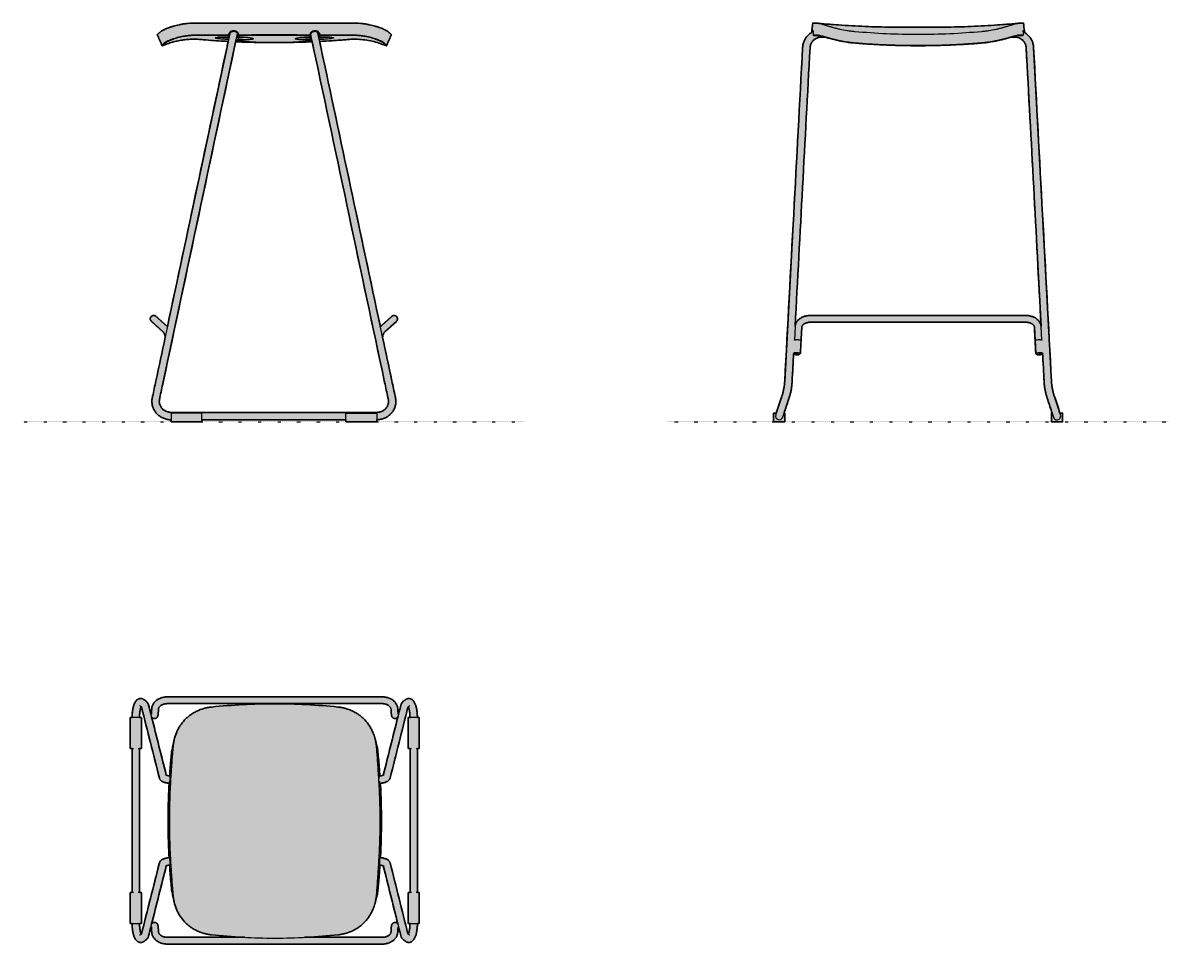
# Model space of a CAD drawing. Header units: millimetres. Extents: x 0 to 1859, y -847 to 647.
import ezdxf

# ---------------------------------------------------------------- set-up
doc = ezdxf.new("R2010")
doc.units = ezdxf.units.MM
doc.linetypes.add('Dots', pattern=[1, 0, -1])
doc.layers.add('Blocks', color=7, linetype='Continuous')
doc.layers.add('Blocks$Fill', color=7, linetype='Continuous', true_color=0xffffff)
for name, color, linetype, lineweight, true_color in [('Blocks$Inner', 7, 'Continuous', 25, 0x007f00), ('Blocks$Outline', 7, 'Continuous', 35, 0xff3f3f), ('Groud', 7, 'Dots', 25, 0x243775)]:
    doc.layers.add(name, color=color, linetype=linetype, lineweight=lineweight, true_color=true_color)

# ---------------------------------------------------------------- blocks, each defined once
blk = doc.blocks.new('Just Barstool Low Top')
at = {"layer": 'Blocks$Fill'}
h = blk.add_hatch(color=256, dxfattribs=at)
h.paths.add_polyline_path([(554.8, 196.5), (557.5, 207.2), (557.6, 207.5), (557.7, 207.7), (557.7, 207.9), (557.8, 208.1), (557.9, 208.3), (557.9, 208.5), (558, 208.7), (558.1, 208.9), (558.2, 209.1), (558.3, 209.3), (558.4, 209.5), (558.5, 209.7), (558.6, 209.9), (558.7, 210.1), (558.8, 210.3), (559.1, 210.7), (559.2, 210.9), (559.3, 211.1), (559.5, 211.3), (559.6, 211.5), (559.9, 211.9), (560.2, 212.2), (560.6, 212.6), (560.9, 213), (561.3, 213.4), (561.7, 213.8), (562.2, 214.2), (562.7, 214.6), (563.2, 215), (563.8, 215.4), (564.9, 216.2), (565.7, 216.7), (566.1, 216.9), (566.3, 217.1), (566.5, 217.2), (566.7, 217.3), (566.9, 217.3), (567.1, 217.4), (567.3, 217.5), (567.4, 217.6), (567.6, 217.6), (567.8, 217.7), (568, 217.7), (568.2, 217.8), (568.4, 217.9), (568.6, 217.9), (568.8, 217.9), (569, 218), (569.2, 218), (569.4, 218), (569.6, 218.1), (569.8, 218.1), (570, 218.1), (570.2, 218.1), (570.4, 218.1), (570.6, 218.1), (570.8, 218.1), (571, 218.1), (571.2, 218.1), (571.4, 218.1), (571.6, 218), (571.8, 218), (572, 218), (572.2, 217.9), (572.4, 217.9), (572.6, 217.8), (572.8, 217.8), (573, 217.7), (573.1, 217.7), (573.3, 217.6), (573.5, 217.6), (573.7, 217.5), (573.9, 217.4), (574, 217.3), (574.2, 217.2), (574.4, 217.2), (574.6, 217.1), (574.8, 217), (574.9, 216.9), (575.1, 216.8), (575.3, 216.7), (575.4, 216.6), (575.6, 216.4), (575.8, 216.3), (575.9, 216.2), (576.1, 216.1), (576.3, 215.9), (576.4, 215.8), (576.6, 215.7), (576.7, 215.5), (576.9, 215.4), (577, 215.2), (577.2, 215.1), (577.4, 214.9), (577.5, 214.7), (577.8, 214.4), (578.1, 214), (578.4, 213.6), (578.7, 213.2), (579, 212.8), (579.3, 212.3), (579.6, 211.8), (579.9, 211.3), (580.1, 210.7), (580.4, 210.2), (580.6, 209.6), (580.9, 209.1), (581.1, 208.5), (581.3, 207.9), (581.5, 207.3), (581.7, 206.8), (582.1, 205.5), (582.4, 204.3), (582.7, 203), (583, 201.7), (583.3, 200.3), (583.5, 198.9), (583.7, 197.5), (583.9, 196.1), (584, 194.6), (584.1, 193.2), (584.2, 191.7), (584.3, 190.2), (584.4, 187.1), (587.4, 187.1), (587.4, 137.1), (584.4, 137.1), (584.4, -96.6), (587.4, -96.6), (587.4, -146.6), (584.4, -146.6), (584.3, -149.4), (584.2, -150.9), (584.2, -152.4), (584, -153.8), (583.9, -155.3), (583.7, -156.8), (583.5, -158.2), (583.3, -159.6), (583, -161), (582.8, -162.3), (582.4, -163.6), (582.1, -164.9), (581.7, -166.2), (581.5, -166.8), (581.3, -167.4), (581.1, -168), (580.9, -168.6), (580.6, -169.2), (580.4, -169.7), (580.1, -170.3), (579.9, -170.8), (579.6, -171.2), (579.3, -171.7), (579.1, -172.1), (578.8, -172.6), (578.5, -173), (578.2, -173.3), (578, -173.7), (577.7, -174), (577.4, -174.3), (577.2, -174.5), (577.1, -174.7), (576.8, -174.9), (576.7, -175.1), (576.5, -175.2), (576.3, -175.3), (576.2, -175.5), (576, -175.6), (575.9, -175.7), (575.7, -175.8), (575.6, -175.9), (575.4, -176), (575.2, -176.2), (575.1, -176.3), (574.9, -176.4), (574.7, -176.5), (574.6, -176.5), (574.4, -176.6), (574.2, -176.7), (574, -176.8), (573.9, -176.9), (573.7, -177), (573.5, -177), (573.3, -177.1), (573.1, -177.2), (572.9, -177.2), (572.7, -177.3), (572.6, -177.3), (572.4, -177.4), (572.2, -177.4), (572, -177.4), (571.8, -177.5), (571.6, -177.5), (571.4, -177.5), (571.2, -177.6), (570.9, -177.6), (570.7, -177.6), (570.5, -177.6), (570.3, -177.6), (570.1, -177.6), (569.9, -177.6), (569.7, -177.5), (569.5, -177.5), (569.3, -177.5), (569.1, -177.5), (568.9, -177.4), (568.8, -177.4), (568.6, -177.4), (568.4, -177.3), (568.2, -177.3), (568, -177.2), (567.8, -177.2), (567.6, -177.1), (567.4, -177), (567.3, -177), (567.1, -176.9), (566.9, -176.8), (566.7, -176.7), (566.6, -176.7), (566.3, -176.5), (565.7, -176.1), (564.9, -175.7), (564.9, -175.7), (563.8, -174.9), (563.3, -174.5), (562.7, -174.1), (562.3, -173.8), (561.9, -173.4), (561.5, -173), (561.1, -172.7), (560.8, -172.3), (560.4, -171.9), (560.1, -171.6), (559.8, -171.2), (559.5, -170.8), (559.2, -170.4), (559, -170.1), (558.8, -169.7), (558.5, -169.3), (558.4, -169.1), (558.3, -168.9), (558.2, -168.7), (558.1, -168.5), (558.1, -168.3), (558, -168.1), (557.9, -167.8), (557.8, -167.5), (557.6, -167), (557.6, -166.8), (557.5, -166.7), (554.8, -156), (554.8, -156.1), (554.8, -156.3), (554.8, -156.4), (554.8, -156.5), (554.7, -156.7), (554.7, -156.8), (554.6, -156.9), (554.6, -157.1), (554.6, -157.2), (554.5, -157.3), (554.5, -157.5), (554.4, -157.6), (554.3, -157.7), (554.3, -157.9), (554.2, -158), (554.1, -158.1), (554.1, -158.2), (554, -158.3), (553.9, -158.5), (553.8, -158.6), (553.7, -158.7), (553.6, -158.8), (553.6, -158.9), (553.5, -159), (553.4, -159.1), (553.3, -159.2), (553.2, -159.3), (553.1, -159.4), (553, -159.5), (552.9, -159.6), (552.7, -159.7), (552.6, -159.7), (552.6, -160.7), (552.5, -161.7), (552.4, -162.2), (552.4, -162.7), (552.3, -163), (552.2, -163.3), (552.2, -163.6), (552.1, -163.9), (552, -164.2), (552, -164.5), (551.8, -165), (551.6, -165.6), (551.4, -166.1), (551.1, -166.7), (550.9, -167.2), (550.6, -167.8), (550.3, -168.3), (550, -168.9), (549.7, -169.4), (549.3, -169.9), (549, -170.4), (548.6, -170.9), (548.2, -171.4), (547.8, -171.9), (547.3, -172.3), (546.9, -172.8), (546.4, -173.3), (545.9, -173.7), (545.4, -174.1), (544.9, -174.5), (544.4, -174.9), (543.8, -175.3), (543.2, -175.7), (542.7, -176), (542.1, -176.4), (541.5, -176.7), (540.9, -177), (540.3, -177.3), (539.6, -177.6), (539, -177.9), (538.4, -178.2), (537.7, -178.4), (537.1, -178.6), (536.4, -178.9), (535.7, -179.1), (535, -179.2), (534.3, -179.4), (533.6, -179.6), (532.9, -179.7), (532.2, -179.8), (531.5, -179.9), (530.8, -180), (530.1, -180.1), (529.4, -180.2), (528.7, -180.2), (527.1, -180.2), (178.9, -180.2), (178.5, -180.2), (177.8, -180.2), (177.1, -180.2), (176.4, -180.1), (175.8, -180.1), (175.1, -180), (174.4, -179.9), (173.7, -179.8), (173, -179.7), (172.3, -179.5), (171.6, -179.4), (170.9, -179.2), (170.2, -179), (169.6, -178.8), (168.9, -178.6), (168.2, -178.4), (167.6, -178.1), (167, -177.9), (166.3, -177.6), (165.7, -177.3), (165.1, -177), (164.5, -176.7), (163.9, -176.4), (163.4, -176), (162.8, -175.7), (162.3, -175.3), (161.7, -174.9), (161.2, -174.6), (160.7, -174.2), (160.2, -173.7), (159.7, -173.3), (159.3, -172.9), (158.8, -172.5), (158.4, -172), (158, -171.6), (157.6, -171.1), (157.2, -170.6), (156.9, -170.1), (156.5, -169.6), (156.2, -169.1), (155.9, -168.6), (155.6, -168.1), (155.3, -167.6), (155.1, -167.1), (154.8, -166.5), (154.6, -166), (154.4, -165.5), (154.2, -164.9), (154.1, -164.4), (153.9, -163.8), (153.8, -163.5), (153.8, -163.2), (153.7, -163), (153.7, -162.7), (153.6, -162.4), (153.6, -162.1), (153.6, -161.8), (153.5, -160.7), (153.4, -159.7), (153.3, -159.7), (153.2, -159.6), (153.1, -159.5), (153, -159.4), (152.9, -159.3), (152.8, -159.2), (152.7, -159.1), (152.6, -159), (152.5, -158.9), (152.4, -158.8), (152.3, -158.7), (152.2, -158.6), (152.2, -158.5), (152.1, -158.3), (152, -158.2), (151.9, -158.1), (151.8, -158), (151.8, -157.9), (151.7, -157.7), (151.7, -157.6), (151.6, -157.5), (151.5, -157.3), (151.5, -157.2), (151.4, -157.1), (151.4, -156.9), (151.4, -156.8), (151.3, -156.7), (151.3, -156.5), (151.3, -156.4), (151.2, -156.3), (151.2, -156.1), (151.2, -156), (148.5, -166.7), (148.5, -166.9), (148.4, -167.1), (148.3, -167.4), (148.3, -167.6), (148.2, -167.8), (148.1, -168), (148, -168.2), (147.9, -168.4), (147.9, -168.6), (147.8, -168.8), (147.7, -169), (147.6, -169.2), (147.5, -169.4), (147.3, -169.6), (147.2, -169.8), (147, -170.2), (146.9, -170.4), (146.7, -170.6), (146.6, -170.8), (146.4, -171), (146.1, -171.3), (145.8, -171.7), (145.5, -172.1), (145.1, -172.5), (144.7, -172.9), (144.4, -173.2), (143.9, -173.7), (143.3, -174.1), (142.8, -174.5), (142.3, -174.9), (141.1, -175.7), (141.1, -175.7), (140.4, -176.1), (140, -176.4), (139.7, -176.5), (139.5, -176.6), (139.3, -176.7), (139.2, -176.8), (139, -176.9), (138.8, -177), (138.6, -177), (138.4, -177.1), (138.2, -177.2), (138.1, -177.2), (137.9, -177.3), (137.7, -177.3), (137.5, -177.4), (137.3, -177.4), (137.1, -177.4), (136.9, -177.5), (136.7, -177.5), (136.5, -177.5), (136.3, -177.6), (136.1, -177.6), (135.9, -177.6), (135.6, -177.6), (135.4, -177.6), (135.2, -177.6), (135, -177.6), (134.8, -177.5), (134.6, -177.5), (134.4, -177.5), (134.2, -177.5), (134, -177.4), (133.9, -177.4), (133.7, -177.4), (133.5, -177.3), (133.3, -177.3), (133.1, -177.2), (132.9, -177.1), (132.7, -177.1), (132.5, -177), (132.4, -176.9), (132.2, -176.9), (132, -176.8), (131.8, -176.7), (131.6, -176.6), (131.5, -176.5), (131.3, -176.4), (131.1, -176.3), (131, -176.2), (130.8, -176.1), (130.6, -176), (130.5, -175.9), (130.3, -175.8), (130.1, -175.7), (130, -175.5), (129.8, -175.4), (129.6, -175.3), (129.5, -175.1), (129.3, -175), (129.2, -174.9), (129, -174.7), (128.8, -174.5), (128.7, -174.4), (128.5, -174.2), (128.2, -173.9), (127.9, -173.5), (127.6, -173.1), (127.3, -172.7), (127, -172.2), (126.8, -171.8), (126.5, -171.3), (126.2, -170.8), (125.9, -170.2), (125.7, -169.7), (125.4, -169.1), (125.2, -168.6), (125, -168), (124.7, -167.4), (124.5, -166.8), (124.3, -166.2), (124, -165), (123.6, -163.7), (123.3, -162.4), (123, -161.1), (122.8, -159.8), (122.6, -158.4), (122.4, -157), (122.2, -155.6), (122, -154.1), (121.9, -152.6), (121.8, -151.2), (121.8, -149.7), (121.7, -146.6), (118.7, -146.6), (118.7, -96.6), (121.7, -96.6), (121.7, 137.1), (118.7, 137.1), (118.7, 187.1), (121.7, 187.1), (121.7, 189.9), (121.8, 191.4), (121.9, 192.9), (122, 194.4), (122.2, 195.8), (122.3, 197.3), (122.5, 198.7), (122.8, 200.1), (123, 201.5), (123.3, 202.8), (123.6, 204.2), (123.9, 205.5), (124.3, 206.7), (124.5, 207.3), (124.7, 207.9), (125, 208.5), (125.2, 209.1), (125.4, 209.7), (125.7, 210.3), (125.9, 210.8), (126.2, 211.3), (126.5, 211.8), (126.7, 212.3), (127, 212.7), (127.3, 213.1), (127.5, 213.5), (127.8, 213.9), (128.1, 214.2), (128.4, 214.6), (128.7, 214.9), (128.8, 215), (129, 215.2), (129.3, 215.5), (129.4, 215.6), (129.5, 215.7), (129.7, 215.9), (129.9, 216), (130, 216.1), (130.2, 216.2), (130.3, 216.4), (130.5, 216.5), (130.7, 216.6), (130.8, 216.7), (131, 216.8), (131.1, 216.9), (131.3, 217), (131.5, 217.1), (131.7, 217.2), (131.8, 217.3), (132, 217.3), (132.2, 217.4), (132.4, 217.5), (132.6, 217.6), (132.7, 217.6), (132.9, 217.7), (133.1, 217.7), (133.3, 217.8), (133.5, 217.9), (133.7, 217.9), (133.9, 217.9), (134.1, 218), (134.3, 218), (134.5, 218), (134.7, 218.1), (134.9, 218.1), (135.1, 218.1), (135.3, 218.1), (135.5, 218.1), (135.7, 218.1), (135.9, 218.1), (136.1, 218.1), (136.3, 218.1), (136.5, 218.1), (136.7, 218), (136.9, 218), (137.1, 218), (137.3, 217.9), (137.5, 217.9), (137.7, 217.9), (137.9, 217.8), (138.1, 217.8), (138.2, 217.7), (138.4, 217.6), (138.6, 217.6), (138.8, 217.5), (139, 217.4), (139.1, 217.3), (139.3, 217.3), (139.5, 217.2), (139.8, 217), (140.4, 216.7), (141.1, 216.2), (141.1, 216.2), (142.3, 215.4), (142.8, 215), (143.3, 214.6), (143.7, 214.3), (144.2, 213.9), (144.6, 213.6), (145, 213.2), (145.3, 212.8), (145.6, 212.5), (146, 212.1), (146.3, 211.7), (146.5, 211.3), (146.8, 211), (147.1, 210.6), (147.3, 210.2), (147.5, 209.8), (147.6, 209.6), (147.7, 209.4), (147.8, 209.2), (147.9, 209), (148, 208.8), (148.1, 208.6), (148.2, 208.4), (148.2, 208.1), (148.4, 207.6), (148.5, 207.4), (148.5, 207.2), (151.2, 196.5), (151.2, 196.7), (151.2, 196.8), (151.3, 196.9), (151.3, 197.1), (151.3, 197.2), (151.4, 197.3), (151.4, 197.5), (151.4, 197.6), (151.5, 197.7), (151.5, 197.9), (151.6, 198), (151.7, 198.1), (151.7, 198.3), (151.8, 198.4), (151.8, 198.5), (151.9, 198.6), (152, 198.8), (152.1, 198.9), (152.2, 199), (152.2, 199.1), (152.3, 199.2), (152.4, 199.3), (152.5, 199.4), (152.6, 199.5), (152.7, 199.6), (152.8, 199.7), (152.9, 199.8), (153, 199.9), (153.1, 200), (153.2, 200.1), (153.3, 200.2), (153.4, 200.3), (153.5, 201.2), (153.6, 202.2), (153.6, 202.8), (153.7, 203.3), (153.7, 203.6), (153.8, 203.9), (153.9, 204.1), (153.9, 204.4), (154, 204.7), (154.1, 205), (154.3, 205.6), (154.5, 206.1), (154.7, 206.7), (154.9, 207.2), (155.2, 207.8), (155.4, 208.3), (155.7, 208.9), (156, 209.4), (156.4, 209.9), (156.7, 210.4), (157.1, 210.9), (157.5, 211.4), (157.9, 211.9), (158.3, 212.4), (158.7, 212.9), (159.2, 213.3), (159.7, 213.8), (160.1, 214.2), (160.6, 214.6), (161.2, 215.1), (161.7, 215.5), (162.2, 215.8), (162.8, 216.2), (163.4, 216.6), (164, 216.9), (164.6, 217.3), (165.2, 217.6), (165.8, 217.9), (166.4, 218.2), (167, 218.4), (167.7, 218.7), (168.3, 218.9), (169, 219.2), (169.7, 219.4), (170.3, 219.6), (171, 219.8), (171.7, 219.9), (172.4, 220.1), (173.1, 220.2), (173.8, 220.4), (174.5, 220.5), (175.2, 220.6), (175.9, 220.6), (176.6, 220.7), (177.4, 220.7), (178.9, 220.8), (527.1, 220.8), (527.6, 220.8), (528.2, 220.7), (528.9, 220.7), (529.6, 220.7), (530.3, 220.6), (531, 220.5), (531.7, 220.4), (532.4, 220.3), (533.1, 220.2), (533.8, 220.1), (534.5, 219.9), (535.2, 219.7), (535.8, 219.6), (536.5, 219.4), (537.2, 219.1), (537.8, 218.9), (538.5, 218.7), (539.1, 218.4), (539.7, 218.1), (540.3, 217.8), (540.9, 217.5), (541.5, 217.2), (542.1, 216.9), (542.7, 216.6), (543.3, 216.2), (543.8, 215.9), (544.3, 215.5), (544.8, 215.1), (545.3, 214.7), (545.8, 214.3), (546.3, 213.9), (546.8, 213.4), (547.2, 213), (547.6, 212.5), (548, 212.1), (548.4, 211.6), (548.8, 211.1), (549.2, 210.7), (549.5, 210.2), (549.9, 209.7), (550.2, 209.2), (550.5, 208.6), (550.7, 208.1), (551, 207.6), (551.2, 207.1), (551.4, 206.5), (551.6, 206), (551.8, 205.4), (552, 204.9), (552.1, 204.3), (552.2, 204.1), (552.3, 203.8), (552.3, 203.5), (552.4, 203.2), (552.4, 202.9), (552.5, 202.7), (552.5, 202.3), (552.6, 201.2), (552.6, 201.2), (552.6, 200.3), (552.7, 200.2), (552.9, 200.1), (553, 200), (553.1, 199.9), (553.2, 199.8), (553.3, 199.7), (553.4, 199.6), (553.5, 199.5), (553.6, 199.4), (553.6, 199.3), (553.7, 199.2), (553.8, 199.1), (553.9, 199), (554, 198.9), (554.1, 198.8), (554.1, 198.6), (554.2, 198.5), (554.3, 198.4), (554.3, 198.3), (554.4, 198.1), (554.5, 198), (554.5, 197.9), (554.6, 197.7), (554.6, 197.6), (554.6, 197.5), (554.7, 197.3), (554.7, 197.2), (554.8, 197.1), (554.8, 196.9), (554.8, 196.8), (554.8, 196.7)], flags=0)
h.paths.add_polyline_path([(182, -39.8), (181.9, -39.5), (181.9, -39.4), (181.9, -39.2), (181.8, -39.1), (181.8, -39), (181.8, -38.9), (181.8, -38.9), (181.7, -38.8), (181.7, -38.8), (181.7, -38.8), (181.7, -38.7), (181.7, -38.7), (181.7, -38.7), (181.6, -38.7), (181.6, -38.7), (181.6, -38.6), (181.6, -38.6), (181.6, -38.6), (181.6, -38.6), (181.5, -36.1), (180.2, 0.1), (180.2, 36.8), (181.3, 71), (181.6, 77.7), (181.6, 77.7), (181.6, 77.7), (181.6, 77.7), (181.6, 77.8), (181.6, 77.8), (181.6, 77.8), (181.6, 77.8), (181.6, 77.8), (181.6, 77.9), (181.6, 77.9), (181.6, 77.9), (181.6, 77.9), (181.6, 77.9), (181.6, 78), (181.6, 78), (181.7, 78), (181.7, 78), (181.7, 78), (181.7, 78), (181.7, 78.1), (181.7, 78.1), (181.7, 78.1), (181.7, 78.1), (181.7, 78.1), (181.7, 78.2), (181.7, 78.2), (181.8, 78.2), (181.8, 78.2), (181.8, 78.2), (181.8, 78.2), (181.8, 78.3), (181.8, 78.3), (181.8, 78.3), (181.9, 78.4), (181.9, 78.4), (181.9, 78.4), (181.9, 78.5), (181.9, 78.5), (181.9, 78.6), (182, 78.7), (182, 78.9), (182.1, 79.3), (182.2, 79.7), (182.3, 80.3), (180.3, 80.6), (179, 80.9), (177.8, 81.1), (176.6, 81.4), (175.4, 81.7), (174.4, 82), (173.9, 82.2), (173.4, 82.3), (172.9, 82.5), (172.4, 82.7), (171.9, 82.9), (171.4, 83.1), (171, 83.3), (170.7, 83.5), (170.3, 83.7), (170, 83.9), (169.7, 84.1), (169.4, 84.3), (169.1, 84.5), (168.8, 84.7), (168.6, 84.9), (168.3, 85.1), (168.2, 85.2), (168.1, 85.3), (168, 85.4), (167.9, 85.5), (167.7, 85.7), (167.6, 85.8), (167.5, 85.9), (167.4, 86), (167.3, 86.1), (167.2, 86.3), (167.1, 86.4), (167, 86.5), (166.9, 86.7), (166.9, 86.8), (166.8, 86.9), (166.7, 87.1), (166.6, 87.2), (166.5, 87.4), (166.4, 87.5), (166.4, 87.7), (166.3, 87.8), (166.2, 88), (166.2, 88.1), (166.1, 88.3), (165.9, 89), (136.9, 204.2), (136.9, 204.2), (136.8, 204.3), (136.8, 204.3), (136.7, 204.4), (136.7, 204.5), (136.6, 204.5), (136.6, 204.6), (136.5, 204.6), (136.4, 204.8), (136.2, 204.3), (136, 203.7), (135.8, 203.3), (135.7, 203), (135.5, 202.1), (135.2, 201.3), (135, 200.3), (134.8, 199.3), (134.6, 198.3), (134.4, 197.1), (134.3, 196), (134.1, 194.8), (134, 193.6), (133.9, 192.3), (133.8, 191.1), (133.7, 189.8), (133.7, 187.1), (136.7, 187.1), (136.7, 137.1), (133.7, 137.1), (133.7, -96.6), (136.7, -96.6), (136.7, -146.6), (133.7, -146.6), (133.7, -148.8), (133.8, -150.1), (133.9, -151.4), (134, -152.6), (134.1, -153.9), (134.2, -155), (134.4, -156.2), (134.5, -157.3), (134.7, -158.4), (134.9, -159.4), (135.1, -160.3), (135.4, -161.2), (135.6, -162), (135.8, -162.7), (135.9, -163.1), (136.1, -163.4), (136.2, -163.8), (136.4, -164.2), (136.5, -164.2), (136.6, -164.1), (136.6, -164), (136.7, -163.9), (136.7, -163.9), (136.8, -163.8), (136.8, -163.8), (136.9, -163.7), (165.9, -48.5), (166, -48.1), (166.1, -47.9), (166.1, -47.8), (166.2, -47.6), (166.2, -47.4), (166.3, -47.3), (166.4, -47.1), (166.5, -47), (166.5, -46.8), (166.6, -46.7), (166.7, -46.5), (166.8, -46.4), (166.9, -46.2), (167, -46.1), (167.1, -46), (167.2, -45.8), (167.3, -45.7), (167.4, -45.6), (167.5, -45.4), (167.6, -45.3), (167.7, -45.2), (167.8, -45), (167.9, -44.9), (168.1, -44.8), (168.2, -44.7), (168.3, -44.6), (168.4, -44.5), (168.6, -44.3), (168.7, -44.2), (168.9, -44.1), (169, -44), (169.3, -43.8), (169.6, -43.6), (169.8, -43.5), (170, -43.3), (170.4, -43.1), (170.7, -42.9), (171.1, -42.7), (171.6, -42.5), (172.1, -42.3), (172.6, -42.1), (173.2, -41.9), (173.7, -41.7), (174.2, -41.5), (175.3, -41.2), (176.3, -40.9), (177.5, -40.6), (178.6, -40.4), (179.8, -40.2)], flags=0)
h.paths.add_polyline_path([(153.3, -147.6), (153.5, -147.4), (153.5, -147.3), (153.6, -147.2), (153.6, -147.1), (153.7, -147.1), (153.8, -147), (153.9, -146.9), (153.9, -146.8), (154, -146.7), (154.1, -146.6), (154.2, -146.5), (154.3, -146.5), (154.4, -146.4), (154.5, -146.3), (154.6, -146.2), (154.7, -146.1), (154.8, -146.1), (154.9, -146), (155, -145.9), (155.1, -145.8), (155.2, -145.8), (155.4, -145.7), (155.5, -145.6), (155.6, -145.6), (155.7, -145.5), (155.9, -145.5), (156, -145.4), (156.2, -145.4), (156.3, -145.3), (156.5, -145.3), (156.6, -145.2), (156.8, -145.2), (156.9, -145.2), (157.1, -145.1), (157.2, -145.1), (157.4, -145.1), (157.6, -145.1), (157.7, -145), (157.9, -145), (158.1, -145), (158.2, -145), (158.4, -145.1), (158.6, -145.1), (158.7, -145.1), (158.9, -145.1), (159, -145.1), (159.2, -145.2), (159.3, -145.2), (159.5, -145.2), (159.6, -145.3), (159.8, -145.3), (159.9, -145.4), (160.1, -145.4), (160.2, -145.5), (160.4, -145.6), (160.5, -145.6), (160.6, -145.7), (160.8, -145.8), (160.9, -145.8), (161, -145.9), (161.1, -146), (161.2, -146.1), (161.4, -146.2), (161.5, -146.3), (161.6, -146.4), (161.7, -146.4), (161.8, -146.5), (161.9, -146.6), (162, -146.7), (162.1, -146.8), (162.2, -146.9), (162.3, -147), (162.3, -147.1), (162.4, -147.2), (162.5, -147.3), (162.6, -147.4), (162.6, -147.5), (162.7, -147.6), (162.7, -147.7), (162.8, -147.8), (162.9, -147.9), (162.9, -148), (163, -148.1), (163.1, -148.3), (163.2, -148.5), (163.2, -148.7), (163.3, -148.8), (163.4, -149), (163.4, -149.1), (163.5, -149.3), (163.5, -149.4), (163.6, -149.6), (163.6, -149.9), (163.7, -150.3), (163.8, -150.6), (163.8, -150.9), (163.9, -151.9), (164, -152.6), (164.1, -154.2), (164.3, -156.9), (164.4, -160.1), (164.4, -160.1), (164.5, -160.5), (164.5, -160.7), (164.5, -160.8), (164.5, -160.9), (164.6, -161), (164.6, -161.2), (164.6, -161.3), (164.7, -161.5), (164.7, -161.6), (164.8, -161.8), (164.8, -161.9), (164.9, -162), (164.9, -162.2), (165, -162.3), (165.1, -162.5), (165.1, -162.6), (165.2, -162.7), (165.3, -162.9), (165.4, -163), (165.4, -163.2), (165.5, -163.3), (165.6, -163.5), (165.7, -163.6), (165.8, -163.7), (165.9, -163.9), (166, -164), (166.1, -164.1), (166.3, -164.3), (166.4, -164.4), (166.5, -164.6), (166.6, -164.7), (166.8, -164.8), (166.9, -165), (167, -165.1), (167.3, -165.4), (167.6, -165.6), (167.9, -165.9), (168.3, -166.1), (168.6, -166.3), (169, -166.6), (169.4, -166.8), (169.8, -167), (170.2, -167.2), (170.6, -167.4), (171, -167.6), (171.4, -167.8), (171.9, -168), (172.4, -168.2), (172.8, -168.3), (173.3, -168.5), (173.8, -168.6), (174.3, -168.7), (174.8, -168.8), (175.3, -168.9), (175.8, -169), (176.3, -169.1), (176.8, -169.1), (177.4, -169.2), (177.9, -169.2), (178.9, -169.2), (303.6, -169.2), (275.9, -167.5), (250.3, -165.2), (248.7, -165), (247.2, -164.8), (245.6, -164.5), (244.1, -164.3), (242.5, -164), (241, -163.6), (239.5, -163.2), (238, -162.8), (236.6, -162.4), (235.1, -162), (233.6, -161.5), (232.2, -160.9), (230.8, -160.4), (229.3, -159.8), (227.9, -159.2), (226.5, -158.5), (225.1, -157.8), (223.8, -157.1), (222.4, -156.4), (221.1, -155.6), (219.8, -154.8), (218.5, -154), (217.3, -153.1), (216, -152.2), (214.8, -151.3), (213.6, -150.4), (212.4, -149.4), (211.3, -148.4), (210.1, -147.4), (209, -146.3), (207.9, -145.3), (206.8, -144.1), (205.8, -143), (204.8, -141.9), (203.8, -140.7), (202.9, -139.5), (201.9, -138.3), (201, -137), (200.2, -135.8), (199.3, -134.5), (198.5, -133.2), (197.7, -131.9), (197, -130.5), (196.2, -129.2), (195.5, -127.8), (194.9, -126.4), (194.2, -125), (193.6, -123.5), (193, -122.1), (192.5, -120.6), (191.9, -119.1), (191.5, -117.7), (191, -116.2), (190.6, -114.7), (190.2, -113.2), (189.8, -111.7), (189.4, -110.2), (189.1, -108.6), (188.8, -107.1), (188.6, -105.6), (188.4, -104), (188.2, -102.5), (188, -100.9), (187.9, -99.3), (187.3, -97.6), (187.1, -96.8), (186.8, -95.9), (185.7, -92.5), (182.6, -54.3), (182.6, -54.3), (182.6, -54.2), (182.6, -54.2), (182.6, -54.2), (182.6, -54.1), (182.7, -54.1), (182.7, -54), (182.7, -53.9), (182.7, -53.8), (182.7, -53.7), (182.8, -53.4), (182.8, -53.1), (182.8, -52.7), (182.9, -52.3), (182.9, -51.8), (181.8, -52), (181, -52.2), (180.2, -52.3), (179.4, -52.5), (178.7, -52.7), (178.2, -52.9), (177.7, -53), (177.4, -53.1), (177.1, -53.2)], flags=0)
h.paths.add_polyline_path([(402.4, -169.2), (527.1, -169.2), (527.7, -169.2), (528.4, -169.2), (528.9, -169.2), (529.4, -169.1), (530, -169), (530.5, -169), (531, -168.9), (531.5, -168.8), (532, -168.7), (532.5, -168.5), (533, -168.4), (533.4, -168.3), (533.9, -168.1), (534.4, -167.9), (534.8, -167.7), (535.3, -167.5), (535.7, -167.3), (536.1, -167.1), (536.5, -166.9), (536.9, -166.7), (537.3, -166.5), (537.6, -166.2), (538, -166), (538.3, -165.7), (538.6, -165.4), (538.8, -165.3), (538.9, -165.2), (539.1, -165), (539.2, -164.9), (539.4, -164.7), (539.5, -164.6), (539.6, -164.5), (539.8, -164.3), (539.9, -164.2), (540, -164), (540.1, -163.9), (540.2, -163.8), (540.3, -163.6), (540.4, -163.5), (540.5, -163.3), (540.6, -163.2), (540.7, -163.1), (540.7, -162.9), (540.8, -162.8), (540.9, -162.7), (541, -162.5), (541, -162.4), (541.1, -162.2), (541.2, -162.1), (541.2, -161.9), (541.3, -161.8), (541.3, -161.7), (541.4, -161.5), (541.4, -161.4), (541.4, -161.2), (541.5, -161.1), (541.5, -160.9), (541.5, -160.8), (541.6, -160.6), (541.6, -160.5), (541.6, -160.1), (541.6, -160.1), (541.9, -154.1), (542, -152.6), (542.1, -151.9), (542.2, -151.3), (542.3, -150.7), (542.4, -150.2), (542.4, -149.9), (542.5, -149.7), (542.5, -149.6), (542.6, -149.3), (542.6, -149.1), (542.7, -149), (542.7, -148.8), (542.8, -148.7), (542.8, -148.6), (542.9, -148.4), (543, -148.2), (543.1, -148.1), (543.2, -147.9), (543.3, -147.8), (543.3, -147.7), (543.4, -147.6), (543.4, -147.5), (543.5, -147.4), (543.5, -147.3), (543.6, -147.2), (543.7, -147.2), (543.7, -147.1), (543.8, -147), (543.9, -146.9), (544, -146.8), (544.1, -146.7), (544.2, -146.6), (544.2, -146.5), (544.3, -146.5), (544.4, -146.4), (544.5, -146.3), (544.6, -146.2), (544.7, -146.1), (544.8, -146.1), (544.9, -146), (545.1, -145.9), (545.2, -145.8), (545.3, -145.8), (545.4, -145.7), (545.5, -145.6), (545.7, -145.6), (545.8, -145.5), (545.9, -145.5), (546.1, -145.4), (546.2, -145.4), (546.3, -145.3), (546.5, -145.3), (546.6, -145.2), (546.8, -145.2), (547, -145.1), (547.1, -145.1), (547.3, -145.1), (547.4, -145.1), (547.6, -145.1), (547.7, -145), (547.9, -145), (548.1, -145), (548.2, -145), (548.4, -145.1), (548.5, -145.1), (548.7, -145.1), (548.8, -145.1), (549, -145.1), (549.1, -145.2), (549.3, -145.2), (549.5, -145.2), (549.6, -145.3), (549.7, -145.3), (549.9, -145.4), (550, -145.4), (550.2, -145.5), (550.3, -145.5), (550.5, -145.6), (550.6, -145.7), (550.7, -145.7), (550.9, -145.8), (551, -145.9), (551.1, -146), (551.2, -146), (551.3, -146.1), (551.5, -146.2), (551.6, -146.3), (551.7, -146.4), (551.8, -146.5), (551.9, -146.6), (552, -146.7), (552.1, -146.8), (552.2, -146.9), (552.3, -147), (552.3, -147.1), (552.4, -147.1), (552.5, -147.2), (552.5, -147.3), (552.6, -147.3), (552.6, -147.4), (552.6, -147.4), (552.7, -147.5), (552.7, -147.6), (529, -53.2), (528.5, -53), (527.9, -52.9), (527.3, -52.7), (526.6, -52.5), (525.8, -52.3), (524.9, -52.1), (524, -52), (523.2, -51.8), (523.2, -52.3), (523.2, -52.7), (523.2, -53.2), (523.4, -53.9), (523.4, -53.9), (523.4, -53.9), (523.4, -54), (523.5, -54), (523.5, -54), (523.5, -54.1), (523.5, -54.1), (523.5, -54.1), (523.5, -54.1), (523.5, -54.2), (523.5, -54.2), (523.5, -54.2), (523.5, -54.3), (523.5, -54.3), (523.5, -54.3), (523.5, -54.3), (520.4, -92.5), (520, -94.9), (519.4, -99.4), (519.2, -100.9), (519, -101.9), (518.8, -102.9), (518.3, -104.9), (517.2, -108.8), (516.6, -110.8), (515.5, -114.7), (514.8, -117.1), (514.1, -119.3), (513.3, -121.4), (512.4, -123.5), (511.8, -125), (511.2, -126.4), (510.5, -127.8), (509.8, -129.2), (509.1, -130.5), (508.3, -131.9), (507.5, -133.2), (506.7, -134.5), (505.9, -135.8), (505, -137), (504.1, -138.3), (503.2, -139.5), (502.2, -140.7), (501.3, -141.9), (500.2, -143), (499.2, -144.1), (498.1, -145.3), (497, -146.3), (495.9, -147.4), (494.8, -148.4), (493.6, -149.4), (492.5, -150.4), (491.3, -151.3), (490, -152.2), (488.8, -153.1), (487.5, -154), (486.3, -154.8), (484.9, -155.6), (483.6, -156.4), (482.3, -157.1), (480.9, -157.8), (479.5, -158.5), (478.1, -159.2), (476.7, -159.8), (475.3, -160.4), (473.9, -160.9), (472.4, -161.5), (471, -162), (469.5, -162.4), (468, -162.8), (466.5, -163.2), (465, -163.6), (463.5, -164), (462, -164.3), (460.4, -164.5), (458.9, -164.8), (457.3, -165), (455.8, -165.2), (430.2, -167.5)], flags=0)
h.paths.add_polyline_path([(187.9, 138.4), (188, 140), (188.2, 141.6), (188.4, 143.1), (188.6, 144.7), (188.8, 146.2), (189.1, 147.7), (189.4, 149.3), (189.8, 150.8), (190.2, 152.3), (190.6, 153.8), (191, 155.3), (191.5, 156.8), (191.9, 158.2), (192.5, 159.7), (193, 161.2), (193.6, 162.6), (194.2, 164.1), (194.9, 165.5), (195.5, 166.9), (196.2, 168.3), (197, 169.6), (197.7, 171), (198.5, 172.3), (199.3, 173.6), (200.2, 174.9), (201, 176.1), (201.9, 177.4), (202.9, 178.6), (203.8, 179.8), (204.8, 181), (205.8, 182.1), (206.8, 183.2), (207.9, 184.4), (209, 185.4), (210.1, 186.5), (211.3, 187.5), (212.4, 188.5), (213.6, 189.5), (214.8, 190.4), (216, 191.3), (217.3, 192.2), (218.5, 193.1), (219.8, 193.9), (221.1, 194.7), (222.4, 195.5), (223.8, 196.2), (225.1, 196.9), (226.5, 197.6), (227.9, 198.3), (229.3, 198.9), (230.8, 199.5), (232.2, 200), (233.6, 200.6), (235.1, 201), (236.6, 201.5), (238, 201.9), (239.5, 202.3), (241, 202.7), (242.5, 203), (244.1, 203.3), (245.6, 203.6), (247.2, 203.9), (248.7, 204.1), (250.3, 204.3), (275.9, 206.6), (301.5, 208.2), (327.3, 209.2), (353, 209.5), (378.8, 209.2), (404.5, 208.2), (430.2, 206.6), (455.8, 204.3), (457.3, 204.1), (458.9, 203.9), (460.4, 203.6), (462, 203.3), (463.5, 203), (465, 202.7), (466.5, 202.3), (468, 201.9), (469.5, 201.5), (471, 201), (472.4, 200.6), (473.9, 200), (475.3, 199.5), (476.7, 198.9), (478.1, 198.3), (479.5, 197.6), (480.9, 196.9), (482.3, 196.2), (483.6, 195.5), (484.9, 194.7), (486.3, 193.9), (487.5, 193.1), (488.8, 192.2), (490, 191.3), (491.3, 190.4), (492.5, 189.5), (493.6, 188.5), (494.8, 187.5), (495.9, 186.5), (497, 185.4), (498.1, 184.4), (499.2, 183.2), (500.2, 182.1), (501.3, 181), (502.2, 179.8), (503.2, 178.6), (504.1, 177.4), (505, 176.1), (505.9, 174.9), (506.7, 173.6), (507.5, 172.3), (508.3, 171), (509.1, 169.6), (509.8, 168.3), (510.5, 166.9), (511.2, 165.5), (511.8, 164.1), (512.4, 162.6), (513.3, 160.5), (514.1, 158.4), (514.8, 156.2), (515.5, 153.8), (517.2, 147.9), (518.3, 144), (518.8, 142), (519, 141), (519.2, 140), (519.4, 138.5), (520.4, 131.6), (522.7, 104), (523.5, 93.4), (523.5, 93.4), (523.5, 93.3), (523.5, 93.3), (523.5, 93.3), (523.5, 93.3), (523.5, 93.2), (523.5, 93.2), (523.5, 93.2), (523.5, 93.1), (523.5, 93.1), (523.5, 93.1), (523.4, 93.1), (523.4, 93), (523.4, 93), (523.4, 93), (523.3, 92.4), (524.2, 92.5), (525.1, 92.7), (525.9, 92.9), (526.6, 93), (527.3, 93.2), (527.9, 93.4), (528.4, 93.5), (528.7, 93.6), (529, 93.7), (552.7, 188.2), (552.6, 187.9), (552.5, 187.9), (552.5, 187.8), (552.4, 187.7), (552.3, 187.6), (552.3, 187.5), (552.2, 187.4), (552.1, 187.3), (552, 187.2), (551.9, 187.2), (551.9, 187.1), (551.8, 187), (551.7, 186.9), (551.6, 186.8), (551.5, 186.7), (551.4, 186.7), (551.3, 186.6), (551.2, 186.5), (551, 186.4), (550.9, 186.4), (550.8, 186.3), (550.7, 186.2), (550.6, 186.2), (550.4, 186.1), (550.3, 186.1), (550.2, 186), (550, 185.9), (549.9, 185.9), (549.7, 185.8), (549.6, 185.8), (549.4, 185.8), (549.3, 185.7), (549.1, 185.7), (549, 185.7), (548.8, 185.6), (548.7, 185.6), (548.5, 185.6), (548.3, 185.6), (548.1, 185.6), (548, 185.6), (547.8, 185.6), (547.6, 185.6), (547.5, 185.6), (547.3, 185.6), (547.2, 185.6), (547, 185.7), (546.9, 185.7), (546.7, 185.7), (546.6, 185.8), (546.4, 185.8), (546.3, 185.9), (546.1, 185.9), (546, 186), (545.8, 186), (545.7, 186.1), (545.6, 186.2), (545.4, 186.2), (545.3, 186.3), (545.2, 186.4), (545, 186.5), (544.9, 186.5), (544.8, 186.6), (544.7, 186.7), (544.6, 186.8), (544.5, 186.9), (544.4, 187), (544.3, 187.1), (544.2, 187.2), (544.1, 187.3), (544, 187.3), (543.9, 187.4), (543.8, 187.5), (543.7, 187.6), (543.6, 187.7), (543.6, 187.8), (543.5, 187.9), (543.4, 188), (543.4, 188.1), (543.3, 188.2), (543.2, 188.3), (543.2, 188.4), (543.1, 188.5), (543, 188.7), (543, 188.9), (542.9, 189), (542.8, 189.2), (542.7, 189.3), (542.7, 189.5), (542.6, 189.6), (542.6, 189.8), (542.5, 190), (542.5, 190.1), (542.4, 190.4), (542.4, 190.8), (542.3, 191.1), (542.2, 191.4), (542.1, 192.4), (542, 193.1), (541.9, 194.7), (541.6, 200.7), (541.6, 201), (541.5, 201.2), (541.5, 201.3), (541.5, 201.4), (541.5, 201.6), (541.5, 201.7), (541.4, 201.8), (541.4, 202), (541.3, 202.1), (541.3, 202.3), (541.2, 202.4), (541.2, 202.6), (541.1, 202.7), (541.1, 202.9), (541, 203), (540.9, 203.1), (540.9, 203.3), (540.8, 203.4), (540.7, 203.6), (540.6, 203.7), (540.5, 203.8), (540.4, 204), (540.3, 204.1), (540.2, 204.3), (540.1, 204.4), (540, 204.5), (539.9, 204.7), (539.8, 204.8), (539.7, 204.9), (539.6, 205.1), (539.4, 205.2), (539.3, 205.4), (539.2, 205.5), (539, 205.6), (538.7, 205.9), (538.4, 206.1), (538.1, 206.4), (537.8, 206.6), (537.4, 206.9), (537.1, 207.1), (536.7, 207.3), (536.3, 207.6), (535.9, 207.8), (535.5, 208), (535, 208.2), (534.6, 208.4), (534.2, 208.5), (533.7, 208.7), (533.2, 208.9), (532.7, 209), (532.3, 209.1), (531.8, 209.2), (531.3, 209.4), (530.8, 209.4), (530.2, 209.5), (529.7, 209.6), (529.2, 209.7), (528.7, 209.7), (528.2, 209.7), (527.1, 209.8), (178.9, 209.8), (178.3, 209.8), (177.7, 209.7), (177.1, 209.7), (176.6, 209.6), (176.1, 209.6), (175.6, 209.5), (175.1, 209.4), (174.6, 209.3), (174.1, 209.2), (173.6, 209.1), (173.1, 208.9), (172.6, 208.8), (172.1, 208.6), (171.7, 208.5), (171.2, 208.3), (170.8, 208.1), (170.4, 207.9), (170, 207.7), (169.6, 207.4), (169.2, 207.2), (168.8, 207), (168.4, 206.7), (168.1, 206.5), (167.7, 206.2), (167.4, 206), (167.3, 205.8), (167.1, 205.7), (167, 205.6), (166.8, 205.4), (166.7, 205.3), (166.5, 205.1), (166.4, 205), (166.3, 204.8), (166.2, 204.7), (166, 204.6), (165.9, 204.4), (165.8, 204.3), (165.7, 204.1), (165.6, 204), (165.6, 203.9), (165.5, 203.7), (165.4, 203.6), (165.3, 203.5), (165.2, 203.3), (165.1, 203.2), (165.1, 203), (165, 202.9), (164.9, 202.8), (164.9, 202.6), (164.8, 202.5), (164.8, 202.3), (164.7, 202.2), (164.7, 202), (164.6, 201.9), (164.6, 201.7), (164.6, 201.6), (164.5, 201.4), (164.5, 201.3), (164.5, 201.2), (164.5, 201), (164.4, 200.7), (164.1, 194.7), (164, 193.2), (163.9, 192.5), (163.9, 191.8), (163.8, 191.3), (163.7, 190.8), (163.6, 190.4), (163.6, 190.3), (163.5, 190.1), (163.5, 189.8), (163.4, 189.7), (163.4, 189.5), (163.3, 189.4), (163.3, 189.2), (163.2, 189.1), (163.1, 188.9), (163.1, 188.8), (163, 188.6), (162.9, 188.5), (162.8, 188.3), (162.7, 188.2), (162.7, 188.1), (162.6, 188), (162.6, 187.9), (162.5, 187.9), (162.4, 187.8), (162.4, 187.7), (162.3, 187.6), (162.2, 187.5), (162.1, 187.4), (162.1, 187.3), (162, 187.2), (161.9, 187.2), (161.8, 187.1), (161.7, 187), (161.6, 186.9), (161.5, 186.8), (161.4, 186.8), (161.3, 186.7), (161.2, 186.6), (161.1, 186.5), (161, 186.4), (160.9, 186.4), (160.8, 186.3), (160.6, 186.2), (160.5, 186.2), (160.4, 186.1), (160.3, 186), (160.1, 186), (160, 185.9), (159.9, 185.9), (159.7, 185.8), (159.6, 185.8), (159.4, 185.8), (159.3, 185.7), (159.1, 185.7), (158.9, 185.7), (158.8, 185.6), (158.6, 185.6), (158.5, 185.6), (158.3, 185.6), (158.1, 185.6), (158, 185.6), (157.8, 185.6), (157.7, 185.6), (157.5, 185.6), (157.4, 185.6), (157.2, 185.6), (157.1, 185.7), (156.9, 185.7), (156.7, 185.7), (156.6, 185.8), (156.4, 185.8), (156.3, 185.8), (156.2, 185.9), (156, 185.9), (155.9, 186), (155.7, 186.1), (155.6, 186.1), (155.5, 186.2), (155.3, 186.3), (155.2, 186.3), (155.1, 186.4), (154.9, 186.5), (154.8, 186.6), (154.7, 186.7), (154.6, 186.7), (154.5, 186.8), (154.4, 186.9), (154.3, 187), (154.2, 187.1), (154.1, 187.2), (154, 187.3), (153.9, 187.4), (153.8, 187.5), (153.7, 187.6), (153.6, 187.7), (153.6, 187.8), (153.5, 187.8), (153.5, 187.9), (153.5, 187.9), (153.4, 188), (153.4, 188.1), (153.3, 188.1), (177.1, 93.7), (177.6, 93.6), (178.1, 93.4), (178.7, 93.2), (179.5, 93), (180.3, 92.9), (181.1, 92.7), (182, 92.5), (182.8, 92.4), (182.6, 93), (182.6, 93), (182.6, 93), (182.6, 93.1), (182.6, 93.1), (182.6, 93.1), (182.6, 93.1), (182.6, 93.2), (182.6, 93.2), (182.6, 93.2), (182.6, 93.3), (182.6, 93.3), (182.6, 93.3), (182.6, 93.3), (182.6, 93.4), (182.6, 93.4), (182.6, 93.4), (185.7, 131.6), (186.8, 135), (187.1, 135.9), (187.3, 136.7)], flags=0)
h.paths.add_polyline_path([(524.2, 78.3), (524.2, 78.3), (524.3, 78.2), (524.3, 78.2), (524.3, 78.2), (524.3, 78.2), (524.3, 78.2), (524.3, 78.2), (524.3, 78.1), (524.3, 78.1), (524.3, 78.1), (524.4, 78.1), (524.4, 78.1), (524.4, 78), (524.4, 78), (524.4, 78), (524.4, 78), (524.4, 78), (524.4, 78), (524.4, 77.9), (524.4, 77.9), (524.4, 77.9), (524.4, 77.9), (524.4, 77.9), (524.4, 77.8), (524.4, 77.8), (524.4, 77.8), (524.4, 77.8), (524.5, 77.8), (524.5, 77.7), (524.5, 77.7), (524.5, 77.7), (525.6, 48.6), (526, 19.5), (525.6, -9.5), (524.5, -38.6), (524.5, -38.6), (524.5, -38.7), (524.4, -38.7), (524.4, -38.7), (524.4, -38.7), (524.4, -38.8), (524.4, -38.8), (524.4, -38.8), (524.4, -38.8), (524.4, -38.9), (524.4, -38.9), (524.4, -38.9), (524.4, -38.9), (524.4, -39), (524.4, -39), (524.4, -39), (524.3, -39), (524.3, -39), (524.3, -39), (524.3, -39.1), (524.3, -39.1), (524.3, -39.1), (524.3, -39.1), (524.2, -39.2), (524.2, -39.2), (524.2, -39.2), (524.2, -39.2), (524.2, -39.2), (524.2, -39.2), (524.2, -39.2), (524.2, -39.2), (524.2, -39.2), (524.2, -39.2), (524.2, -39.2), (524.2, -39.2), (524.2, -39.2), (524.2, -39.2), (524.2, -39.2), (524.2, -39.2), (524.2, -39.2), (524.1, -39.4), (524.1, -39.6), (524, -39.8), (525.7, -40.1), (527, -40.3), (528.2, -40.6), (529.5, -40.9), (530.6, -41.2), (531.7, -41.5), (532.2, -41.6), (532.7, -41.8), (533.2, -42), (533.7, -42.2), (534.2, -42.4), (534.6, -42.6), (535, -42.8), (535.4, -42.9), (535.7, -43.1), (536.1, -43.4), (536.4, -43.5), (536.7, -43.7), (537, -43.9), (537.2, -44.1), (537.5, -44.3), (537.7, -44.6), (537.8, -44.7), (538, -44.8), (538.1, -44.9), (538.2, -45), (538.3, -45.1), (538.4, -45.2), (538.5, -45.4), (538.6, -45.5), (538.7, -45.6), (538.8, -45.7), (538.9, -45.9), (539, -46), (539.1, -46.1), (539.2, -46.3), (539.3, -46.4), (539.4, -46.5), (539.4, -46.7), (539.5, -46.8), (539.6, -47), (539.7, -47.1), (539.7, -47.3), (539.8, -47.5), (539.9, -47.6), (539.9, -47.8), (540.2, -48.5), (569.1, -163.7), (569.2, -163.7), (569.2, -163.7), (569.3, -163.8), (569.3, -163.9), (569.4, -163.9), (569.4, -164), (569.5, -164.1), (569.5, -164.1), (569.7, -164.2), (569.9, -163.7), (570.1, -163.2), (570.2, -162.8), (570.3, -162.4), (570.6, -161.6), (570.8, -160.7), (571, -159.8), (571.2, -158.8), (571.4, -157.7), (571.6, -156.6), (571.8, -155.5), (571.9, -154.3), (572.1, -153), (572.2, -151.8), (572.2, -150.5), (572.3, -149.2), (572.4, -146.6), (569.4, -146.6), (569.4, -96.6), (572.4, -96.6), (572.4, 137.1), (569.4, 137.1), (569.4, 187.1), (572.4, 187.1), (572.3, 189.4), (572.3, 190.7), (572.2, 191.9), (572.1, 193.2), (572, 194.4), (571.8, 195.6), (571.7, 196.7), (571.5, 197.8), (571.3, 198.9), (571.1, 199.9), (570.9, 200.8), (570.7, 201.7), (570.5, 202.5), (570.2, 203.3), (570.1, 203.6), (570, 203.9), (569.8, 204.4), (569.7, 204.8), (569.6, 204.7), (569.5, 204.6), (569.4, 204.5), (569.3, 204.4), (569.3, 204.4), (569.3, 204.4), (569.2, 204.3), (569.1, 204.2), (540.2, 89), (540.2, 89), (540, 88.5), (539.9, 88.3), (539.9, 88.1), (539.8, 88), (539.7, 87.8), (539.7, 87.7), (539.6, 87.5), (539.5, 87.4), (539.4, 87.2), (539.4, 87.1), (539.3, 86.9), (539.2, 86.8), (539.1, 86.6), (539, 86.5), (538.9, 86.4), (538.8, 86.2), (538.7, 86.1), (538.6, 86), (538.5, 85.8), (538.3, 85.7), (538.2, 85.6), (538.1, 85.4), (538, 85.3), (537.9, 85.2), (537.7, 85.1), (537.6, 85), (537.5, 84.9), (537.3, 84.8), (537.2, 84.6), (537, 84.5), (536.8, 84.3), (536.5, 84.1), (536.3, 84), (536.1, 83.9), (535.7, 83.7), (535.3, 83.4), (534.9, 83.2), (534.4, 83), (533.9, 82.8), (533.4, 82.6), (532.9, 82.4), (532.4, 82.2), (531.9, 82.1), (530.8, 81.7), (529.7, 81.4), (528.6, 81.2), (527.4, 80.9), (526.2, 80.7), (523.8, 80.3), (523.9, 79.6), (523.9, 79.3), (524, 79), (524, 78.8), (524.1, 78.7), (524.1, 78.6), (524.1, 78.6), (524.1, 78.5), (524.1, 78.5), (524.2, 78.4), (524.2, 78.4), (524.2, 78.3)], flags=0)
at = {"layer": 'Blocks$Inner'}
for p, q in [((133.9, 206.6), (134.7, 206.1)), ((527.1, 220.8), (178.9, 220.8)), ((178.9, 209.8), (527.1, 209.8)), ((571.4, 206.1), (572.1, 206.6)), ((136.9, 204.3), (165.9, 89)), ((153.5, 201.2), (153.3, 198)), ((164.3, 197.4), (164.4, 200.7)), ((540.2, 89), (569.2, 204.3)), ((541.6, 200.7), (541.8, 197.4)), ((552.7, 198), (552.6, 201.2)), ((121.7, 137.1), (121.7, -96.6)), ((133.7, -96.6), (133.7, 137.1)), ((572.4, 137.1), (572.4, -96.6)), ((584.4, -96.6), (584.4, 137.1)), ((183.3, 104), (182.6, 93.4)), ((182.6, 93), (182.8, 92.3)), ((183.3, 104), (183.4, 104)), ((522.7, 104), (522.7, 104)), ((523.5, 93.4), (522.7, 104)), ((523.3, 92.3), (523.4, 93)), ((165.9, -48.5), (136.9, -163.8)), ((181.8, -39.2), (181.9, -39.4)), ((182.8, -53.2), (182.6, -53.9)), ((569.2, -163.8), (540.2, -48.5)), ((185.7, -92.5), (186.1, -94.9)), ((134.7, -165.5), (133.9, -166)), ((153.3, -157.4), (153.5, -160.7)), ((164.4, -160.1), (164.3, -156.9)), ((541.8, -156.9), (541.6, -160.1)), ((552.6, -160.7), (552.7, -157.4)), ((572.1, -166), (571.4, -165.5)), ((304.6, -169.2), (178.9, -169.2)), ((178.9, -180.2), (527.1, -180.2)), ((527.1, -169.2), (401.5, -169.2))]:
    blk.add_line(p, q, dxfattribs=at)
for points in [[(131.5, 137.1), (136.7, 137.1), (136.7, 187.1), (118.7, 187.1), (118.7, 137.1), (123.9, 137.1)], [(152.9, 194), (152.5, 192.8), (152.3, 192.1)], [(553.7, 192.1), (553.6, 192.8), (553.1, 194.1)], [(582.1, 137.1), (587.4, 137.1), (587.4, 187.1), (569.4, 187.1), (569.4, 137.1), (574.6, 137.1)], [(185.7, 131.6), (185.7, 131.6), (185.7, 131.6)], [(520.4, 131.6), (520.4, 131.6), (520.4, 131.6)], [(182.6, 84), (182.6, 84), (182.7, 84)], [(523.4, -53.9), (523.2, -53.2)], [(524.1, -39.4), (524.2, -39.2)], [(185.7, -92.5), (185.7, -92.5), (185.7, -92.5)], [(520.4, -92.5), (520.4, -92.5), (520.4, -92.5)], [(123.9, -96.6), (118.7, -96.6), (118.7, -146.6), (136.7, -146.6), (136.7, -96.6), (131.5, -96.6)], [(574.6, -96.6), (569.4, -96.6), (569.4, -146.6), (587.4, -146.6), (587.4, -96.6), (582.1, -96.6)]]:
    blk.add_lwpolyline(points, dxfattribs=at)
for centre, radius, start, end in [((156.6, 195.9), 5.43, 125.794, 172.981), ((549.5, 195.9), 5.43, 7.019, 54.206), ((524.5, -38.5), 0.056, 266.3418, 271.7929), ((156.6, -155.3), 5.43, 187.019, 234.206), ((549.5, -155.3), 5.43, 305.794, 352.981)]:
    blk.add_arc(centre, radius, start, end, dxfattribs=at)
at = {"layer": 'Blocks$Inner', "extrusion": (0, 0, -1)}
blk.add_arc((-181.6, 77.6), 0.056, 88.2072, 93.6582, dxfattribs=at)
at = {"layer": 'Blocks$Inner'}
for points, knots in [([(140.4, 216.7), (140, 216.9), (139.1, 217.4), (137.7, 217.9), (136.1, 218.1), (134.5, 218.1), (132.9, 217.7), (131.5, 217.1), (130.1, 216.3), (128.9, 215.2), (127.8, 213.8), (126.7, 212.2), (125.6, 210.3), (124.7, 208), (123.9, 205.5), (123.3, 202.9), (122.7, 200.2), (122.3, 197.3), (122, 194.4), (121.8, 191.4), (121.7, 189), (121.7, 187.5), (121.7, 187.1)], [118.933022, 118.933022, 118.933022, 118.933022, 118.970792, 119.011383, 119.051123, 119.093406, 119.134614, 119.175609, 119.217687, 119.262307, 119.311178, 119.365975, 119.426962, 119.49117, 119.554172, 119.615443, 119.675357, 119.734326, 119.792659, 119.85058, 119.908259, 119.933022, 119.933022, 119.933022, 119.933022]), ([(133.7, 187.1), (133.7, 187.6), (133.7, 188.9), (133.8, 191.1), (134, 193.6), (134.2, 196), (134.6, 198.3), (135, 200.3), (135.5, 202.2), (135.9, 203.7), (136.2, 204.4), (136.4, 204.8)], [0, 0, 0, 0, 0.064378, 0.187256, 0.309885, 0.43189, 0.55291, 0.672507, 0.790136, 0.905122, 1, 1, 1, 1]), ([(134.7, 206.1), (134.9, 205.9), (135.5, 205.5), (136.2, 205), (136.7, 204.5), (136.9, 204.2), (136.9, 204.2), (136.9, 204.2)], [19.123443, 19.123443, 19.123443, 19.123443, 19.264477, 19.500152, 19.730419, 19.956015, 20.123443, 20.123443, 20.123443, 20.123443]), ([(148.5, 207.2), (148.4, 207.7), (148.1, 208.7), (147.3, 210.2), (146.3, 211.8), (144.9, 213.3), (143.3, 214.8), (141.9, 215.7), (141.1, 216.2)], [117.028243, 117.028243, 117.028243, 117.028243, 117.143858, 117.292455, 117.448858, 117.618999, 117.807285, 118.028243, 118.028243, 118.028243, 118.028243]), ([(178.9, 220.8), (178.4, 220.8), (176.9, 220.7), (174.5, 220.5), (171.7, 220), (169, 219.2), (166.4, 218.2), (163.9, 217), (161.7, 215.5), (159.6, 213.8), (157.8, 212), (156.3, 209.9), (155.1, 207.8), (154.2, 205.6), (153.6, 203.4), (153.5, 201.9), (153.5, 201.2)], [353.405997, 353.405997, 353.405997, 353.405997, 353.447661, 353.522734, 353.59794, 353.673276, 353.748748, 353.824317, 353.899873, 353.975252, 354.050225, 354.12454, 354.197972, 354.270397, 354.341828, 354.405997, 354.405997, 354.405997, 354.405997]), ([(164.4, 200.7), (164.5, 200.8), (164.5, 201.4), (164.7, 202.3), (165.2, 203.4), (166, 204.6), (167.1, 205.7), (168.4, 206.8), (169.9, 207.7), (171.7, 208.5), (173.5, 209.1), (175.6, 209.5), (177.4, 209.7), (178.5, 209.8), (178.9, 209.8)], [4.239993, 4.239993, 4.239993, 4.239993, 4.282275, 4.381437, 4.473334, 4.560786, 4.653762, 4.743991, 4.832897, 4.921322, 5.00964, 5.097995, 5.186439, 5.239993, 5.239993, 5.239993, 5.239993]), ([(353, 209.5), (335.8, 209.5), (318.7, 209.1), (284.4, 207.3), (267.3, 206), (250.3, 204.3)], [5, 5, 5, 5, 5.5, 5.5, 6, 6, 6, 6]), ([(455.8, 204.3), (438.7, 206), (421.7, 207.3), (387.4, 209.1), (370.2, 209.5), (353, 209.5)], [4, 4, 4, 4, 4.5, 4.5, 5, 5, 5, 5]), ([(552.6, 201.2), (552.6, 201.7), (552.5, 202.9), (552, 204.9), (551.3, 207.1), (550.2, 209.2), (548.9, 211.2), (547.2, 213), (545.4, 214.7), (543.3, 216.3), (541, 217.6), (538.5, 218.7), (535.8, 219.6), (533.1, 220.2), (530.3, 220.6), (528.3, 220.8), (527.3, 220.8), (527.1, 220.8)], [4.239993, 4.239993, 4.239993, 4.239993, 4.284879, 4.354657, 4.424525, 4.494833, 4.565834, 4.637667, 4.710351, 4.783794, 4.857833, 4.932288, 5.006998, 5.081848, 5.156763, 5.227876, 5.239993, 5.239993, 5.239993, 5.239993]), ([(527.1, 209.8), (527.5, 209.8), (528.5, 209.7), (530.3, 209.6), (532.3, 209.2), (534.2, 208.6), (535.9, 207.8), (537.5, 206.9), (538.8, 205.9), (539.8, 204.8), (540.7, 203.7), (541.2, 202.5), (541.5, 201.5), (541.6, 200.9), (541.6, 200.7)], [353.405997, 353.405997, 353.405997, 353.405997, 353.449897, 353.538261, 353.626485, 353.714423, 353.80205, 353.889451, 353.976829, 354.064588, 354.153544, 354.245062, 354.341256, 354.405997, 354.405997, 354.405997, 354.405997]), ([(564.9, 216.2), (564.5, 215.9), (563.4, 215.2), (561.8, 213.9), (560.2, 212.3), (559.1, 210.8), (558.2, 209.2), (557.7, 208), (557.6, 207.3), (557.5, 207.2)], [1.904779, 1.904779, 1.904779, 1.904779, 2.015253, 2.24227, 2.426263, 2.59177, 2.743468, 2.886192, 2.904779, 2.904779, 2.904779, 2.904779]), ([(584.4, 187.1), (584.4, 187.6), (584.3, 189.2), (584.2, 191.7), (584, 194.7), (583.7, 197.5), (583.3, 200.3), (582.7, 203), (582.1, 205.6), (581.3, 208), (580.4, 210.3), (579.4, 212.3), (578.2, 214), (577, 215.4), (575.7, 216.5), (574.3, 217.3), (572.8, 217.8), (571.2, 218.1), (569.6, 218.1), (568, 217.8), (566.7, 217.3), (566, 216.8), (565.7, 216.7)], [0, 0, 0, 0, 0.030355, 0.087922, 0.145604, 0.203512, 0.261798, 0.320663, 0.380376, 0.441325, 0.504053, 0.569193, 0.627289, 0.678625, 0.724711, 0.767455, 0.808235, 0.848048, 0.890555, 0.931887, 0.972838, 1, 1, 1, 1]), ([(569.1, 204.2), (569.1, 204.2), (569.1, 204.2), (569.3, 204.4), (569.7, 204.9), (570.4, 205.4), (571.1, 205.9), (571.4, 206.1)], [0, 0, 0, 0, 0.110549, 0.344175, 0.568538, 0.793313, 1, 1, 1, 1]), ([(569.7, 204.8), (569.8, 204.5), (570, 203.9), (570.5, 202.5), (570.9, 200.9), (571.3, 198.9), (571.7, 196.7), (572, 194.4), (572.2, 191.9), (572.3, 189.5), (572.3, 187.9), (572.4, 187.1)], [0, 0, 0, 0, 0.076042, 0.184021, 0.296234, 0.411792, 0.529885, 0.649837, 0.771101, 0.89324, 1, 1, 1, 1]), ([(153.3, 198), (153.3, 197.6), (153.2, 196.8), (153.2, 195.5), (153.1, 194.3), (153, 193.5), (152.9, 193), (152.9, 192.8), (152.9, 192.8), (152.9, 192.8)], [357.645991, 357.645991, 357.645991, 357.645991, 357.757661, 357.965634, 358.170106, 358.345271, 358.499738, 358.625369, 358.645991, 358.645991, 358.645991, 358.645991]), ([(153.3, 188.1), (153.3, 188.1), (153.5, 187.8), (154.1, 187.2), (154.9, 186.5), (156, 185.9), (157.2, 185.6), (158.5, 185.5), (159.7, 185.8), (160.8, 186.3), (161.6, 186.9), (162.3, 187.6), (162.8, 188.3), (163.2, 189), (163.4, 189.6), (163.6, 190.2), (163.7, 190.9), (163.9, 191.8), (164, 193.1), (164.1, 194.6), (164.2, 196.1), (164.3, 197.1), (164.3, 197.4)], [0, 0, 0, 0, 0.008757, 0.048085, 0.090147, 0.134073, 0.179118, 0.224632, 0.270883, 0.313012, 0.352033, 0.388486, 0.42275, 0.455843, 0.490599, 0.530673, 0.583746, 0.668464, 0.765612, 0.857347, 0.954065, 1, 1, 1, 1]), ([(250.3, 204.3), (248.2, 204), (246.1, 203.7), (242, 203), (240, 202.5), (234.1, 200.8), (230.2, 199.4), (225.6, 197.2), (224.7, 196.7), (222.9, 195.7), (222, 195.2), (219.3, 193.7), (217.7, 192.5), (214.4, 190.1), (212.8, 188.9), (210.5, 186.8), (209.7, 186.2), (208.3, 184.7), (207.5, 184), (204, 180.2), (201.5, 177), (198.2, 171.9), (197.2, 170.1), (195.8, 167.4), (195.3, 166.4), (194.4, 164.5), (194, 163.6), (192, 158.8), (190.7, 154.8), (189.5, 149.8), (189.3, 148.7), (188.9, 146.7), (188.7, 145.7), (188.3, 142.6), (188, 140.5), (187.9, 138.4)], [6, 6, 6, 6, 6.0625, 6.0625, 6.125, 6.125, 6.25, 6.25, 6.28125, 6.28125, 6.3125, 6.3125, 6.375, 6.375, 6.4375, 6.4375, 6.46875, 6.46875, 6.5, 6.5, 6.625, 6.625, 6.6875, 6.6875, 6.71875, 6.71875, 6.75, 6.75, 6.875, 6.875, 6.90625, 6.90625, 6.9375, 6.9375, 7, 7, 7, 7]), ([(518.2, 138.4), (518, 140.5), (517.8, 142.6), (517.3, 145.7), (517.1, 146.7), (516.7, 148.7), (516.5, 149.8), (515.3, 154.8), (514, 158.8), (512, 163.6), (511.6, 164.5), (510.7, 166.4), (510.3, 167.4), (508.8, 170.1), (507.8, 171.9), (504.5, 177), (502, 180.2), (498.5, 184), (497.8, 184.7), (496.3, 186.2), (495.6, 186.8), (493.3, 188.9), (491.7, 190.1), (488.4, 192.5), (486.7, 193.7), (484.1, 195.2), (483.2, 195.7), (481.4, 196.7), (480.5, 197.2), (475.8, 199.4), (472, 200.8), (466, 202.5), (464, 203), (459.9, 203.7), (457.9, 204), (455.8, 204.3)], [3, 3, 3, 3, 3.0625, 3.0625, 3.09375, 3.09375, 3.125, 3.125, 3.25, 3.25, 3.28125, 3.28125, 3.3125, 3.3125, 3.375, 3.375, 3.5, 3.5, 3.53125, 3.53125, 3.5625, 3.5625, 3.625, 3.625, 3.6875, 3.6875, 3.71875, 3.71875, 3.75, 3.75, 3.875, 3.875, 3.9375, 3.9375, 4, 4, 4, 4]), ([(541.8, 197.4), (541.8, 197.1), (541.8, 196.1), (541.9, 194.6), (542, 193.1), (542.2, 191.7), (542.4, 190.7), (542.6, 189.9), (542.8, 189.2), (543.1, 188.5), (543.6, 187.7), (544.3, 186.9), (545.3, 186.3), (546.4, 185.8), (547.7, 185.5), (549, 185.6), (550.2, 185.9), (551.2, 186.5), (551.9, 187.1), (552.5, 187.7), (552.7, 188.1), (552.7, 188.2)], [357.645991, 357.645991, 357.645991, 357.645991, 357.693882, 357.786874, 357.881256, 357.979223, 358.087756, 358.137707, 358.175489, 358.212733, 358.250212, 358.290466, 358.333161, 358.3775, 358.422735, 358.472203, 358.516798, 358.557668, 358.595676, 358.631253, 358.645991, 358.645991, 358.645991, 358.645991]), ([(553.2, 192.8), (553.2, 192.8), (553.2, 192.8), (553.1, 193.1), (553, 193.7), (553, 194.5), (552.9, 195.7), (552.8, 196.9), (552.8, 197.7), (552.7, 198)], [0, 0, 0, 0, 0.069839, 0.194551, 0.345886, 0.520335, 0.711093, 0.911783, 1, 1, 1, 1]), ([(190.6, 154), (190.5, 153.4), (190.1, 152), (189.5, 150), (189.1, 148.6), (188.9, 147.9)], [0, 0, 0, 0, 0.291514, 0.671788, 1, 1, 1, 1]), ([(517.2, 147.9), (517, 148.6), (516.6, 150), (516, 152), (515.6, 153.4), (515.4, 154)], [3, 3, 3, 3, 3.328212, 3.708486, 4, 4, 4, 4]), ([(185.7, 131.6), (185.6, 130.4), (185.5, 129.3), (185.3, 127), (185, 123.5), (184.7, 120.1), (184.1, 113.2), (183.7, 108.6), (183.3, 104)], [1, 1, 1, 1, 1.125, 1.125, 1.25, 1.5, 1.5, 2, 2, 2, 2]), ([(185.7, 131.6), (185.3, 127.4), (184.5, 118.2), (183.7, 109), (183.3, 104)], [2, 2, 2, 2, 2.455199, 3, 3, 3, 3]), ([(187.9, 138.4), (187.7, 136.3), (187.5, 134.2), (187.2, 130), (187, 127.9), (186.5, 121.5), (186.2, 117.3), (185.3, 104.6), (184.8, 96.1), (184.2, 87.6)], [7, 7, 7, 7, 7.125, 7.125, 7.25, 7.25, 7.5, 7.5, 8, 8, 8, 8]), ([(188.9, 147.9), (188.1, 145.3), (186.8, 140.7), (186.2, 135.2), (185.8, 132.4), (185.7, 131.6)], [0, 0, 0, 0, 0.492709, 0.855692, 1, 1, 1, 1]), ([(187.9, 138.4), (187.7, 137.9), (187.5, 137.3), (187.2, 136.4), (187.1, 136.2), (187, 135.6), (186.9, 135.3), (186.4, 133.9), (186.1, 132.7), (185.7, 131.6)], [-1, -1, -1, -1, -0.75, -0.75, -0.625, -0.625, -0.5, -0.5, 0, 0, 0, 0]), ([(520.4, 131.6), (520.3, 132.4), (519.9, 135.2), (519.2, 140.7), (517.9, 145.3), (517.2, 147.9)], [2, 2, 2, 2, 2.144308, 2.507291, 3, 3, 3, 3]), ([(521.8, 87.6), (521.3, 96.1), (520.7, 104.6), (519.8, 117.3), (519.5, 121.5), (519, 127.9), (518.9, 130), (518.5, 134.2), (518.4, 136.3), (518.2, 138.4)], [2, 2, 2, 2, 2.5, 2.5, 2.75, 2.75, 2.875, 2.875, 3, 3, 3, 3]), ([(518.2, 138.4), (518.4, 137.9), (518.5, 137.3), (518.8, 136.4), (518.9, 136.2), (519.1, 135.6), (519.2, 135.3), (519.6, 133.9), (520, 132.7), (520.4, 131.6)], [0, 0, 0, 0, 0.25, 0.25, 0.375, 0.375, 0.5, 0.5, 1, 1, 1, 1]), ([(522.6, 104.9), (522.3, 108.7), (521.7, 117), (520.9, 125.3), (520.5, 129.7)], [0, 0, 0, 0, 0.463578, 1, 1, 1, 1]), ([(182.8, 92.4), (182.5, 92.4), (181.6, 92.6), (180.2, 92.8), (178.7, 93.2), (177.6, 93.6), (176.8, 93.9), (176.3, 94.1), (176.2, 94.2), (176.2, 94.1), (176.2, 94.1)], [0, 0, 0, 0, 0.064021, 0.242755, 0.417215, 0.585634, 0.727563, 0.857889, 0.976382, 1, 1, 1, 1]), ([(183.3, 104), (183.3, 103.1), (183.1, 101.4), (182.9, 98.8), (182.7, 96.1), (182.6, 94.3), (182.6, 93.4)], [2, 2, 2, 2, 2.244129, 2.492171, 2.744128, 3, 3, 3, 3]), ([(182.6, 93.4), (182.6, 93.4), (182.6, 93.4), (182.6, 93.4), (182.6, 93.4)], [1, 1, 1, 1, 1.475226, 2, 2, 2, 2]), ([(182.6, 93.4), (182.6, 93.4), (182.6, 93.4), (182.6, 93.3), (182.6, 93.2), (182.7, 93.1), (182.7, 93), (182.7, 92.9), (182.7, 92.8), (182.7, 92.7), (182.8, 92.4), (182.8, 91.9), (182.9, 91), (182.9, 90.1), (182.9, 89.3), (182.9, 88.6), (182.9, 88), (182.9, 87.4), (182.8, 86.9), (182.8, 86.4), (182.8, 86.1), (182.8, 86)], [3, 3, 3, 3, 3.028848, 3.057348, 3.085522, 3.113395, 3.140989, 3.168327, 3.195435, 3.222336, 3.249055, 3.376318, 3.499201, 3.624653, 3.687157, 3.749125, 3.812102, 3.874752, 3.91661, 3.958265, 4, 4, 4, 4]), ([(184.2, 87.6), (184.2, 87.9), (184.2, 88.4), (184.1, 89.1), (184, 89.8), (184, 90.6), (183.9, 91.3), (183.9, 92.1), (183.8, 92.9), (183.8, 93.7), (183.7, 94.6), (183.6, 95.6), (183.6, 97.3), (183.5, 99.3), (183.4, 101.4), (183.4, 102.8), (183.3, 103.7), (183.3, 104)], [0, 0, 0, 0, 0.0482188, 0.0968313, 0.1458529, 0.1952994, 0.2451868, 0.2955317, 0.3463516, 0.397666, 0.4494952, 0.5018602, 0.5934802, 0.7511169, 0.8624708, 0.9459135, 1, 1, 1, 1]), ([(522.7, 104), (522.7, 103.7), (522.7, 103.1), (522.7, 102.3), (522.6, 101.5), (522.6, 100.6), (522.6, 99.8), (522.6, 99), (522.5, 98.2), (522.5, 97.4), (522.5, 96.6), (522.4, 95.8), (522.4, 94.9), (522.3, 93.7), (522.2, 92.5), (522.1, 91.2), (522, 90), (521.9, 88.8), (521.9, 88), (521.8, 87.6)], [0, 0, 0, 0, 0.047456, 0.094895, 0.142321, 0.189737, 0.237147, 0.284556, 0.331967, 0.379383, 0.426809, 0.474249, 0.521707, 0.600891, 0.680265, 0.759845, 0.83965, 0.919696, 1, 1, 1, 1]), ([(529.8, 94.1), (529.9, 94.1), (529.9, 94.2), (529.7, 94), (529.2, 93.8), (528.4, 93.5), (527.3, 93.2), (525.9, 92.9), (524.5, 92.6), (523.6, 92.4), (523.3, 92.4)], [0, 0, 0, 0, 0.045067, 0.161386, 0.289743, 0.430885, 0.583849, 0.746648, 0.917023, 1, 1, 1, 1]), ([(165.9, 89), (166, 88.5), (166.3, 87.6), (167, 86.5), (167.9, 85.5), (168.8, 84.6), (170, 83.8), (171.5, 83), (173.3, 82.3), (175.4, 81.7), (177.7, 81.1), (180, 80.6), (181.6, 80.4), (182.3, 80.3)], [137.546783, 137.546783, 137.546783, 137.546783, 137.612229, 137.675695, 137.741287, 137.812006, 137.892455, 137.989602, 138.110354, 138.226154, 138.34733, 138.462408, 138.546783, 138.546783, 138.546783, 138.546783]), ([(181.6, 77.7), (181.5, 76.6), (181.4, 74.3), (181.2, 71), (181.1, 67.5), (180.9, 63.9), (180.8, 60.3), (180.7, 56.6), (180.5, 52.8), (180.4, 48.9), (180.3, 45), (180.2, 40.9), (180.2, 36.8), (180.1, 32.6), (180.1, 28.3), (180, 24), (180, 21), (180, 19.5)], [0, 0, 0, 0, 0.057024, 0.115421, 0.175192, 0.236339, 0.298863, 0.362764, 0.428043, 0.494703, 0.562742, 0.632162, 0.702964, 0.775149, 0.848716, 0.923666, 1, 1, 1, 1]), ([(181.6, 77.7), (181.6, 77.7), (181.7, 77.8), (181.7, 77.9), (181.8, 78.1), (181.9, 78.4), (182, 78.9), (182.2, 79.6), (182.3, 80.4), (182.4, 81.1), (182.4, 81.6), (182.5, 82.2), (182.5, 82.6), (182.6, 83), (182.6, 83.2), (182.6, 83.5), (182.6, 83.7), (182.6, 83.9), (182.6, 84)], [0, 0, 0, 0, 0.064485, 0.127523, 0.189402, 0.250415, 0.37705, 0.50016, 0.625341, 0.687851, 0.749966, 0.812659, 0.875144, 0.900173, 0.925125, 0.950047, 0.974989, 1, 1, 1, 1]), ([(181.8, 78.3), (181.7, 78.2), (181.7, 78.1), (181.6, 77.9), (181.6, 77.8), (181.6, 77.7)], [-1, -1, -1, -1, -0.5, -0.5, 0, 0, 0, 0]), ([(182.7, 84), (182.6, 83.5), (182.6, 82.6), (182.4, 81), (182.2, 79.5), (182, 78.5), (181.9, 78.4), (181.8, 78.3)], [3, 3, 3, 3, 3.153185, 3.2988, 3.563847, 3.797498, 4, 4, 4, 4]), ([(184.2, 87.6), (183.5, 76.3), (183, 65), (182.3, 42.3), (182.1, 30.9), (182.1, 19.5)], [8, 8, 8, 8, 8.5, 8.5, 9, 9, 9, 9]), ([(524, 19.5), (524, 30.9), (523.8, 42.3), (523.1, 65), (522.5, 76.3), (521.8, 87.6)], [1, 1, 1, 1, 1.5, 1.5, 2, 2, 2, 2]), ([(524.2, 78.3), (524.2, 78.4), (524.1, 78.5), (523.9, 79.5), (523.7, 81), (523.5, 82.6), (523.4, 83.5), (523.4, 84)], [1.004532, 1.004532, 1.004532, 1.004532, 1.207027, 1.440676, 1.705725, 1.851342, 2.004532, 2.004532, 2.004532, 2.004532]), ([(523.8, 80.3), (524.6, 80.4), (526.3, 80.7), (528.6, 81.2), (530.9, 81.7), (533, 82.4), (534.8, 83.2), (536.4, 84), (537.6, 84.9), (538.6, 85.9), (539.4, 87), (539.9, 88.1), (540.1, 88.8), (540.2, 89)], [0, 0, 0, 0, 0.105893, 0.216827, 0.33046, 0.448624, 0.574874, 0.679974, 0.762152, 0.834896, 0.902392, 0.966327, 1, 1, 1, 1]), ([(524.5, 77.7), (524.5, 77.8), (524.4, 77.9), (524.4, 78.1), (524.3, 78.2), (524.2, 78.3)], [0, 0, 0, 0, 0.5, 0.5, 1, 1, 1, 1]), ([(180, 19.5), (180, 18.4), (180, 16.2), (180, 12.9), (180.1, 9.7), (180.1, 6.4), (180.1, 3.3), (180.2, 0.2), (180.3, -2.9), (180.3, -5.9), (180.4, -8.9), (180.5, -11.9), (180.6, -14.7), (180.7, -17.6), (180.8, -20.4), (180.9, -23.1), (181, -25.8), (181.1, -28.5), (181.2, -31.1), (181.3, -33.6), (181.5, -36.1), (181.6, -37.8), (181.6, -38.6)], [1, 1, 1, 1, 1.057575, 1.114365, 1.170368, 1.225581, 1.280002, 1.33363, 1.386461, 1.438494, 1.489727, 1.540159, 1.589787, 1.638609, 1.686624, 1.733831, 1.780227, 1.825811, 1.870582, 1.914538, 1.957678, 2, 2, 2, 2]), ([(182.1, 19.5), (182.1, 8.2), (182.3, -3.2), (183, -25.9), (183.5, -37.2), (184.2, -48.6)], [9, 9, 9, 9, 9.5, 9.5, 10, 10, 10, 10]), ([(521.8, -48.6), (522.5, -37.2), (523.1, -25.9), (523.8, -3.2), (524, 8.2), (524, 19.5)], [0, 0, 0, 0, 0.5, 0.5, 1, 1, 1, 1]), ([(182, -39.8), (181.3, -39.9), (179.7, -40.2), (177.4, -40.6), (175.2, -41.2), (173.1, -41.9), (171.2, -42.6), (169.7, -43.5), (168.5, -44.4), (167.5, -45.4), (166.7, -46.5), (166.2, -47.5), (166, -48.2), (165.9, -48.5)], [0, 0, 0, 0, 0.09608, 0.208231, 0.323111, 0.442572, 0.570207, 0.676462, 0.759542, 0.833084, 0.90132, 0.965958, 1, 1, 1, 1]), ([(176.2, -53.6), (176.2, -53.6), (176.2, -53.6), (176.4, -53.5), (176.9, -53.3), (177.6, -53), (178.7, -52.7), (180.1, -52.3), (181.5, -52), (182.5, -51.9), (182.9, -51.8)], [0, 0, 0, 0, 0.044505, 0.159372, 0.286129, 0.42551, 0.576565, 0.737334, 0.905582, 1, 1, 1, 1]), ([(181.6, -38.6), (181.6, -38.6), (181.6, -38.6), (181.7, -38.7), (181.7, -38.8), (181.7, -38.8), (181.8, -38.9), (181.8, -39), (181.8, -39.1), (181.9, -39.4), (182, -39.8), (182.2, -40.5), (182.3, -41.3), (182.4, -42), (182.4, -42.5), (182.5, -43.1), (182.5, -43.6), (182.6, -44), (182.6, -44.5), (182.6, -44.7), (182.6, -44.9)], [2, 2, 2, 2, 2.0323, 2.064219, 2.095792, 2.127054, 2.158042, 2.18879, 2.219335, 2.249714, 2.375958, 2.498876, 2.624132, 2.68655, 2.748619, 2.81147, 2.874146, 2.916146, 2.958019, 3, 3, 3, 3]), ([(182.8, -46.9), (182.8, -46.9), (182.8, -47.1), (182.8, -47.3), (182.8, -47.5), (182.8, -47.8), (182.8, -48), (182.9, -48.4), (182.9, -48.9), (182.9, -49.6), (182.9, -50.2), (182.9, -51), (182.9, -51.9), (182.8, -52.8), (182.8, -53.3), (182.7, -53.7), (182.7, -53.9), (182.7, -54.1), (182.6, -54.2), (182.6, -54.3), (182.6, -54.3)], [4, 4, 4, 4, 4.02082, 4.041587, 4.062335, 4.0831, 4.103916, 4.124819, 4.187245, 4.250021, 4.312109, 4.374758, 4.499694, 4.622275, 4.749381, 4.797802, 4.846934, 4.89692, 4.947897, 5, 5, 5, 5]), ([(182.6, -54.3), (182.6, -54.3), (182.6, -54.3), (182.6, -54.3), (182.6, -54.3), (182.6, -54.3)], [-1, -1, -1, -1, -0.6425197, -0.3134243, 0, 0, 0, 0]), ([(182.6, -54.3), (182.6, -55.2), (182.7, -57), (182.9, -59.7), (183.1, -62.3), (183.3, -64), (183.3, -64.9)], [5, 5, 5, 5, 5.255978, 5.507977, 5.755987, 6, 6, 6, 6]), ([(183.3, -64.9), (183.3, -64.6), (183.4, -64.1), (183.4, -63.3), (183.4, -62.5), (183.4, -61.8), (183.4, -61), (183.5, -60.2), (183.5, -59.4), (183.5, -58.6), (183.6, -57.9), (183.6, -57.1), (183.7, -56.1), (183.8, -54.5), (183.9, -52.6), (184, -50.8), (184.1, -49.5), (184.2, -48.8), (184.2, -48.6)], [0, 0, 0, 0, 0.0437532, 0.0878279, 0.1322184, 0.1769193, 0.2219262, 0.2672351, 0.3128417, 0.3587422, 0.4049333, 0.4514121, 0.4981768, 0.5861237, 0.748357, 0.8589896, 0.9425648, 1, 1, 1, 1]), ([(184.2, -48.6), (184.8, -57), (185.3, -65.5), (186.2, -78.2), (186.5, -82.4), (187, -88.8), (187.2, -90.9), (187.5, -95.1), (187.7, -97.2), (187.9, -99.3)], [10, 10, 10, 10, 10.5, 10.5, 10.75, 10.75, 10.875, 10.875, 11, 11, 11, 11]), ([(518.2, -99.3), (518.4, -97.2), (518.5, -95.1), (518.9, -90.9), (519, -88.8), (519.5, -82.4), (519.8, -78.2), (520.7, -65.5), (521.3, -57), (521.8, -48.6)], [-1, -1, -1, -1, -0.875, -0.875, -0.75, -0.75, -0.5, -0.5, 0, 0, 0, 0]), ([(522.7, -64.9), (522.7, -64.6), (522.7, -64), (522.7, -63.2), (522.6, -62.4), (522.6, -61.5), (522.6, -60.7), (522.6, -59.9), (522.5, -59.1), (522.5, -58.3), (522.5, -57.5), (522.4, -56.7), (522.4, -55.6), (522.3, -54), (522.1, -52.1), (522, -50.6), (521.9, -49.6), (521.9, -49), (521.8, -48.7), (521.8, -48.6), (521.8, -48.6)], [0, 0, 0, 0, 0.047288, 0.094559, 0.141815, 0.189061, 0.236301, 0.283538, 0.330776, 0.378019, 0.425271, 0.472535, 0.519816, 0.641685, 0.763982, 0.882918, 0.94168, 0.970894, 0.990845, 1, 1, 1, 1]), ([(523.5, -54.3), (523.4, -54.2), (523.4, -54.1), (523.3, -53.8), (523.3, -53.7), (523.3, -53.2), (523.2, -53), (523.2, -52.6), (523.2, -52.5), (523.2, -52.2), (523.2, -52), (523.1, -51.5), (523.1, -51.1), (523.1, -50.4), (523.1, -50), (523.2, -49.1), (523.2, -48.7), (523.2, -47.8), (523.2, -47.3), (523.3, -46.9)], [18, 18, 18, 18, 18.125, 18.125, 18.25, 18.25, 18.375, 18.375, 18.4375, 18.4375, 18.5, 18.5, 18.625, 18.625, 18.75, 18.75, 18.875, 18.875, 19, 19, 19, 19]), ([(523.1, -51.8), (523.4, -51.9), (524.4, -52), (525.8, -52.3), (527.3, -52.7), (528.5, -53), (529.3, -53.3), (529.7, -53.5), (529.9, -53.6), (529.9, -53.6), (529.9, -53.6)], [0, 0, 0, 0, 0.0755757, 0.2521547, 0.4245105, 0.5908975, 0.7311158, 0.8598698, 0.9769338, 1, 1, 1, 1]), ([(523.4, -44.9), (523.4, -44.5), (523.5, -44), (523.5, -43.4), (523.5, -43.2), (523.6, -42.9), (523.6, -42.7), (523.7, -42.1), (523.7, -41.8), (523.8, -41.3), (523.8, -41.1), (523.8, -40.8), (523.9, -40.7), (523.9, -40.3), (524, -40), (524.1, -39.6), (524.1, -39.4), (524.3, -38.9), (524.4, -38.7), (524.5, -38.6)], [20, 20, 20, 20, 20.125, 20.125, 20.1875, 20.1875, 20.25, 20.25, 20.375, 20.375, 20.4375, 20.4375, 20.5, 20.5, 20.625, 20.625, 20.75, 20.75, 21, 21, 21, 21]), ([(540.2, -48.5), (540, -48), (539.7, -47.1), (539, -46), (538.2, -45), (537.2, -44.1), (536, -43.3), (534.5, -42.5), (532.7, -41.8), (530.6, -41.1), (528.3, -40.6), (526.1, -40.1), (524.6, -39.9), (524, -39.8)], [137.547304, 137.547304, 137.547304, 137.547304, 137.613459, 137.677612, 137.743915, 137.8154, 137.89672, 137.994919, 138.116979, 138.234032, 138.356521, 138.472845, 138.547304, 138.547304, 138.547304, 138.547304]), ([(524.2, -39.2), (524.3, -39.1), (524.3, -39.1), (524.4, -38.9), (524.4, -38.8), (524.4, -38.7), (524.5, -38.6), (524.5, -38.6)], [-3, -3, -3, -3, -2.755109, -2.532648, -2.332661, -2.155131, -2, -2, -2, -2]), ([(183.4, -65.8), (183.7, -69.6), (184.4, -77.9), (185.1, -86.2), (185.5, -90.6)], [0, 0, 0, 0, 0.463578, 1, 1, 1, 1]), ([(520.4, -92.5), (520.5, -91.3), (520.6, -90.2), (520.8, -87.9), (521.1, -84.4), (521.4, -81), (522, -74.1), (522.3, -69.5), (522.7, -64.9)], [16, 16, 16, 16, 16.125, 16.125, 16.25, 16.5, 16.5, 17, 17, 17, 17]), ([(185.7, -92.5), (185.8, -93.3), (186.2, -96.1), (186.8, -101.6), (188.1, -106.2), (188.9, -108.8)], [7, 7, 7, 7, 7.144308, 7.507291, 8, 8, 8, 8]), ([(187.9, -99.3), (187.7, -98.8), (187.5, -98.2), (187.2, -97.4), (187.1, -97.1), (187, -96.5), (186.9, -96.2), (186.4, -94.8), (186.1, -93.6), (185.7, -92.5)], [0, 0, 0, 0, 0.25, 0.25, 0.375, 0.375, 0.5, 0.5, 1, 1, 1, 1]), ([(517.2, -108.8), (517.9, -106.2), (519.2, -101.6), (519.9, -96.1), (520.3, -93.3), (520.4, -92.5)], [1, 1, 1, 1, 1.492709, 1.855692, 2, 2, 2, 2]), ([(518.2, -99.3), (518.4, -98.8), (518.5, -98.2), (518.8, -97.4), (518.9, -97.1), (519.1, -96.5), (519.2, -96.2), (519.6, -94.8), (520, -93.6), (520.4, -92.5)], [15, 15, 15, 15, 15.25, 15.25, 15.375, 15.375, 15.5, 15.5, 16, 16, 16, 16]), ([(187.9, -99.3), (188, -101.4), (188.3, -103.5), (188.7, -106.6), (188.9, -107.6), (189.3, -109.7), (189.5, -110.7), (190.7, -115.7), (192, -119.7), (194, -124.5), (194.4, -125.5), (195.3, -127.3), (195.8, -128.3), (197.2, -131), (198.2, -132.8), (201.5, -137.9), (204, -141.2), (207.5, -144.9), (208.3, -145.6), (209.7, -147.1), (210.5, -147.8), (212.8, -149.8), (214.4, -151.1), (217.7, -153.4), (219.3, -154.6), (222, -156.1), (222.9, -156.6), (224.7, -157.6), (225.6, -158.1), (230.2, -160.3), (234.1, -161.7), (240, -163.4), (242, -163.9), (246.1, -164.6), (248.2, -164.9), (250.3, -165.2)], [11, 11, 11, 11, 11.0625, 11.0625, 11.09375, 11.09375, 11.125, 11.125, 11.25, 11.25, 11.28125, 11.28125, 11.3125, 11.3125, 11.375, 11.375, 11.5, 11.5, 11.53125, 11.53125, 11.5625, 11.5625, 11.625, 11.625, 11.6875, 11.6875, 11.71875, 11.71875, 11.75, 11.75, 11.875, 11.875, 11.9375, 11.9375, 12, 12, 12, 12]), ([(188.9, -108.8), (189.1, -109.5), (189.5, -110.9), (190.1, -112.9), (190.5, -114.3), (190.6, -114.9)], [0, 0, 0, 0, 0.328212, 0.708486, 1, 1, 1, 1]), ([(455.8, -165.2), (457.9, -164.9), (459.9, -164.6), (464, -163.9), (466, -163.4), (472, -161.7), (475.8, -160.3), (480.5, -158.1), (481.4, -157.6), (483.2, -156.6), (484.1, -156.1), (486.7, -154.6), (488.4, -153.4), (491.7, -151.1), (493.3, -149.8), (495.6, -147.8), (496.3, -147.1), (497.8, -145.6), (498.5, -144.9), (502, -141.2), (504.5, -137.9), (507.8, -132.8), (508.8, -131), (510.3, -128.3), (510.7, -127.3), (511.6, -125.5), (512, -124.5), (514, -119.7), (515.3, -115.7), (516.5, -110.7), (516.7, -109.7), (517.1, -107.6), (517.3, -106.6), (517.8, -103.5), (518, -101.4), (518.2, -99.3)], [14, 14, 14, 14, 14.0625, 14.0625, 14.125, 14.125, 14.25, 14.25, 14.28125, 14.28125, 14.3125, 14.3125, 14.375, 14.375, 14.4375, 14.4375, 14.46875, 14.46875, 14.5, 14.5, 14.625, 14.625, 14.6875, 14.6875, 14.71875, 14.71875, 14.75, 14.75, 14.875, 14.875, 14.90625, 14.90625, 14.9375, 14.9375, 15, 15, 15, 15]), ([(515.4, -114.9), (515.6, -114.3), (516, -112.9), (516.6, -110.9), (517, -109.5), (517.2, -108.8)], [0, 0, 0, 0, 0.291514, 0.671788, 1, 1, 1, 1]), ([(121.7, -146.6), (121.7, -147.1), (121.7, -148.6), (121.8, -151.2), (122, -154.1), (122.3, -157), (122.8, -159.8), (123.3, -162.5), (124, -165), (124.7, -167.5), (125.6, -169.7), (126.7, -171.8), (127.9, -173.5), (129.1, -174.8), (130.4, -175.9), (131.8, -176.7), (133.3, -177.3), (134.8, -177.6), (136.5, -177.6), (138.1, -177.3), (139.4, -176.7), (140.1, -176.3), (140.4, -176.1)], [0, 0, 0, 0, 0.030355, 0.087922, 0.145604, 0.203512, 0.261798, 0.320663, 0.380376, 0.441325, 0.504053, 0.569193, 0.627289, 0.678625, 0.724711, 0.767455, 0.808235, 0.848048, 0.890555, 0.931887, 0.972838, 1, 1, 1, 1]), ([(136.4, -164.2), (136.3, -164), (136, -163.3), (135.6, -162), (135.1, -160.3), (134.7, -158.4), (134.3, -156.2), (134.1, -153.9), (133.8, -151.4), (133.7, -149), (133.7, -147.3), (133.7, -146.6)], [0, 0, 0, 0, 0.076042, 0.184021, 0.296234, 0.411792, 0.529885, 0.649837, 0.771101, 0.89324, 1, 1, 1, 1]), ([(164.3, -156.9), (164.3, -156.6), (164.2, -155.6), (164.1, -154.1), (164, -152.6), (163.9, -151.2), (163.7, -150.2), (163.5, -149.3), (163.3, -148.7), (162.9, -148), (162.4, -147.2), (161.7, -146.4), (160.8, -145.7), (159.7, -145.2), (158.4, -145), (157.1, -145.1), (155.9, -145.4), (154.9, -146), (154.1, -146.6), (153.6, -147.2), (153.4, -147.5), (153.3, -147.6)], [129.851132, 129.851132, 129.851132, 129.851132, 129.899023, 129.992016, 130.086398, 130.184365, 130.292898, 130.342849, 130.380631, 130.417875, 130.455354, 130.495608, 130.538303, 130.582641, 130.627877, 130.677345, 130.72194, 130.76281, 130.800817, 130.836395, 130.851132, 130.851132, 130.851132, 130.851132]), ([(552.7, -147.6), (552.7, -147.6), (552.5, -147.2), (552, -146.6), (551.1, -145.9), (550, -145.4), (548.8, -145.1), (547.6, -145), (546.4, -145.3), (545.3, -145.7), (544.4, -146.4), (543.7, -147), (543.2, -147.8), (542.9, -148.4), (542.7, -149), (542.5, -149.6), (542.3, -150.4), (542.2, -151.3), (542, -152.6), (541.9, -154.1), (541.8, -155.6), (541.8, -156.6), (541.8, -156.9)], [0, 0, 0, 0, 0.008757, 0.048085, 0.090147, 0.134073, 0.179118, 0.224632, 0.270883, 0.313012, 0.352033, 0.388486, 0.42275, 0.455843, 0.490599, 0.530673, 0.583746, 0.668464, 0.765612, 0.857347, 0.954065, 1, 1, 1, 1]), ([(565.7, -176.1), (566.1, -176.4), (566.9, -176.9), (568.4, -177.4), (569.9, -177.6), (571.6, -177.6), (573.1, -177.2), (574.6, -176.6), (575.9, -175.7), (577.2, -174.6), (578.3, -173.3), (579.4, -171.7), (580.4, -169.7), (581.3, -167.5), (582.1, -165), (582.8, -162.4), (583.3, -159.6), (583.7, -156.8), (584.1, -153.9), (584.3, -150.9), (584.3, -148.4), (584.4, -147), (584.4, -146.6)], [118.933022, 118.933022, 118.933022, 118.933022, 118.970792, 119.011383, 119.051123, 119.093406, 119.134614, 119.175609, 119.217687, 119.262307, 119.311178, 119.365975, 119.426962, 119.49117, 119.554172, 119.615443, 119.675357, 119.734326, 119.792659, 119.85058, 119.908259, 119.933022, 119.933022, 119.933022, 119.933022]), ([(572.4, -146.6), (572.4, -147), (572.3, -148.4), (572.3, -150.5), (572.1, -153.1), (571.8, -155.5), (571.5, -157.7), (571, -159.8), (570.6, -161.6), (570.1, -163.1), (569.8, -163.9), (569.7, -164.2)], [0, 0, 0, 0, 0.064378, 0.187256, 0.309885, 0.43189, 0.55291, 0.672507, 0.790136, 0.905122, 1, 1, 1, 1]), ([(136.9, -163.7), (136.9, -163.7), (136.9, -163.6), (136.8, -163.9), (136.3, -164.3), (135.6, -164.9), (135, -165.3), (134.7, -165.5)], [0, 0, 0, 0, 0.110549, 0.344175, 0.568538, 0.793313, 1, 1, 1, 1]), ([(141.1, -175.7), (141.5, -175.4), (142.7, -174.6), (144.3, -173.4), (145.8, -171.8), (147, -170.2), (147.9, -168.6), (148.3, -167.4), (148.5, -166.8), (148.5, -166.7)], [1.904779, 1.904779, 1.904779, 1.904779, 2.015253, 2.24227, 2.426263, 2.59177, 2.743468, 2.886192, 2.904779, 2.904779, 2.904779, 2.904779]), ([(152.9, -152.3), (152.9, -152.3), (152.9, -152.3), (152.9, -152.6), (153, -153.1), (153.1, -154), (153.2, -155.2), (153.3, -156.4), (153.3, -157.2), (153.3, -157.4)], [0, 0, 0, 0, 0.069839, 0.194551, 0.345886, 0.520335, 0.711093, 0.911783, 1, 1, 1, 1]), ([(153.5, -160.7), (153.5, -161.1), (153.6, -162.4), (154, -164.4), (154.8, -166.6), (155.8, -168.7), (157.2, -170.6), (158.8, -172.5), (160.7, -174.2), (162.8, -175.7), (165.1, -177.1), (167.6, -178.2), (170.2, -179.1), (172.9, -179.7), (175.7, -180.1), (177.7, -180.2), (178.8, -180.2), (178.9, -180.2)], [4.239993, 4.239993, 4.239993, 4.239993, 4.284879, 4.354657, 4.424525, 4.494833, 4.565834, 4.637667, 4.710351, 4.783794, 4.857833, 4.932288, 5.006998, 5.081848, 5.156763, 5.227876, 5.239993, 5.239993, 5.239993, 5.239993]), ([(178.9, -169.2), (178.6, -169.2), (177.5, -169.2), (175.8, -169), (173.8, -168.6), (171.9, -168), (170.1, -167.3), (168.6, -166.4), (167.3, -165.4), (166.2, -164.3), (165.4, -163.2), (164.8, -162), (164.5, -161), (164.5, -160.4), (164.4, -160.1)], [125.611139, 125.611139, 125.611139, 125.611139, 125.655039, 125.743403, 125.831627, 125.919565, 126.007192, 126.094593, 126.18197, 126.26973, 126.358686, 126.450204, 126.546398, 126.611139, 126.611139, 126.611139, 126.611139]), ([(250.3, -165.2), (267.3, -166.9), (284.4, -168.2), (318.7, -170), (335.8, -170.5), (353, -170.5)], [12, 12, 12, 12, 12.5, 12.5, 13, 13, 13, 13]), ([(353, -170.5), (370.2, -170.5), (387.4, -170), (421.7, -168.2), (438.7, -166.9), (455.8, -165.2)], [13, 13, 13, 13, 13.5, 13.5, 14, 14, 14, 14]), ([(541.6, -160.1), (541.6, -160.3), (541.5, -160.8), (541.3, -161.8), (540.8, -162.9), (540, -164.1), (539, -165.2), (537.7, -166.2), (536.1, -167.2), (534.4, -167.9), (532.5, -168.6), (530.5, -169), (528.7, -169.2), (527.5, -169.2), (527.1, -169.2)], [4.239993, 4.239993, 4.239993, 4.239993, 4.282275, 4.381437, 4.473334, 4.560786, 4.653762, 4.743991, 4.832897, 4.921322, 5.00964, 5.097995, 5.186439, 5.239993, 5.239993, 5.239993, 5.239993]), ([(527.1, -180.2), (527.6, -180.2), (529.1, -180.2), (531.6, -180), (534.4, -179.5), (537.1, -178.7), (539.7, -177.7), (542.1, -176.4), (544.4, -175), (546.4, -173.3), (548.2, -171.4), (549.7, -169.4), (550.9, -167.3), (551.8, -165), (552.4, -162.8), (552.5, -161.4), (552.6, -160.7)], [353.405997, 353.405997, 353.405997, 353.405997, 353.447661, 353.522734, 353.59794, 353.673276, 353.748748, 353.824317, 353.899873, 353.975252, 354.050225, 354.12454, 354.197972, 354.270397, 354.341828, 354.405997, 354.405997, 354.405997, 354.405997]), ([(552.7, -157.4), (552.8, -157.1), (552.8, -156.2), (552.9, -155), (553, -153.8), (553.1, -152.9), (553.1, -152.5), (553.2, -152.3), (553.2, -152.3), (553.2, -152.3)], [357.645991, 357.645991, 357.645991, 357.645991, 357.757661, 357.965634, 358.170106, 358.345271, 358.499738, 358.625369, 358.645991, 358.645991, 358.645991, 358.645991]), ([(557.5, -166.7), (557.7, -167.2), (558, -168.2), (558.7, -169.7), (559.8, -171.3), (561.1, -172.7), (562.8, -174.2), (564.2, -175.2), (564.9, -175.7)], [117.028243, 117.028243, 117.028243, 117.028243, 117.143858, 117.292455, 117.448858, 117.618999, 117.807285, 118.028243, 118.028243, 118.028243, 118.028243]), ([(571.4, -165.5), (571.1, -165.4), (570.6, -165), (569.9, -164.5), (569.4, -164), (569.1, -163.7), (569.1, -163.7), (569.1, -163.7)], [19.132871, 19.132871, 19.132871, 19.132871, 19.273905, 19.50958, 19.739847, 19.965443, 20.132871, 20.132871, 20.132871, 20.132871])]:
    blk.add_open_spline(points, degree=3, knots=knots, dxfattribs=at)
for points, degree in [([(141.1, 216.2), (140.4, 216.7)], 1), ([(177.1, 93.7), (148.5, 207.2)], 1), ([(557.5, 207.2), (529, 93.7)], 1), ([(565.7, 216.7), (564.9, 216.2)], 1), ([(522.7, 104), (522, 113.2), (521.2, 122.4), (520.4, 131.6)], 3), ([(182.6, 92.9), (182.6, 93.1), (182.5, 93.3), (182.6, 93.4)], 3), ([(523.5, 93.4), (523.2, 96.9), (523, 100.5), (522.7, 104)], 3), ([(523.4, 92.9), (523.5, 93.1), (523.5, 93.3), (523.5, 93.4)], 3), ([(182.8, 86), (182.7, 85.3), (182.7, 84.6), (182.6, 84)], 3), ([(524.2, 78.3), (524.2, 78.3), (524.2, 78.3), (524.2, 78.3)], 3), ([(526, 19.5), (526, 38.9), (525.5, 58.3), (524.5, 77.7)], 3), ([(524.5, -38.6), (525.5, -19.2), (526, 0.2), (526, 19.5)], 3), ([(148.5, -166.7), (177.1, -53.2)], 1), ([(182.6, -54.3), (182.5, -54.2), (182.6, -54), (182.6, -53.9)], 3), ([(182.6, -44.9), (182.7, -45.5), (182.7, -46.2), (182.8, -46.9)], 3), ([(522.7, -64.9), (523, -61.4), (523.2, -57.9), (523.5, -54.3)], 3), ([(523.3, -46.9), (523.3, -46.2), (523.4, -45.5), (523.4, -44.9)], 3), ([(523.4, -53.9), (523.5, -54), (523.5, -54.2), (523.5, -54.3)], 3), ([(523.5, -54.3), (523.5, -54.3), (523.5, -54.3), (523.5, -54.3)], 3), ([(529, -53.2), (557.5, -166.7)], 1), ([(183.3, -64.9), (184.1, -74.1), (184.8, -83.3), (185.7, -92.5)], 3), ([(140.4, -176.1), (141.1, -175.7)], 1), ([(564.9, -175.7), (565.7, -176.1)], 1)]:
    blk.add_open_spline(points, degree=degree, dxfattribs=at)
at = {"layer": 'Blocks$Outline'}
for points in [[(121.7, 137.1), (118.7, 137.1), (118.7, 187.1), (121.7, 187.1)], [(133.7, 187.1), (136.7, 187.1), (136.7, 137.1), (133.7, 137.1)], [(572.4, 137.1), (569.4, 137.1), (569.4, 187.1), (572.4, 187.1)], [(584.4, 187.1), (587.4, 187.1), (587.4, 137.1), (584.4, 137.1)], [(121.7, -96.6), (121.7, 137.1)], [(133.7, 137.1), (133.7, -96.6)], [(572.4, -96.6), (572.4, 137.1)], [(584.4, 137.1), (584.4, -96.6)], [(182.8, 92.4), (182.6, 93)], [(523.4, 93), (523.3, 92.4)], [(523.2, -53.2), (523.4, -53.9)], [(524.2, -39.2), (524.1, -39.4)], [(121.7, -146.6), (118.7, -146.6), (118.7, -96.6), (121.7, -96.6)], [(133.7, -96.6), (136.7, -96.6), (136.7, -146.6), (133.7, -146.6)], [(572.4, -146.6), (569.4, -146.6), (569.4, -96.6), (572.4, -96.6)], [(584.4, -96.6), (587.4, -96.6), (587.4, -146.6), (584.4, -146.6)]]:
    blk.add_lwpolyline(points, dxfattribs=at)
for points, knots in [([(121.7, 187.1), (121.7, 187.5), (121.7, 189), (121.8, 191.4), (122, 194.4), (122.3, 197.3), (122.7, 200.2), (123.3, 202.9), (123.9, 205.5), (124.7, 208), (125.6, 210.3), (126.7, 212.2), (127.8, 213.8), (128.9, 215.2), (130.1, 216.3), (131.5, 217.1), (132.9, 217.7), (134.5, 218.1), (136.1, 218.1), (137.7, 217.9), (139.1, 217.4), (140, 216.9), (140.4, 216.7), (140.6, 216.5), (140.9, 216.3), (141.1, 216.2), (141.1, 216.2), (141.9, 215.7), (143.3, 214.8), (144.9, 213.3), (146.3, 211.8), (147.3, 210.2), (148, 208.9), (148.3, 208), (148.4, 207.6)], [-119.933022, -119.933022, -119.933022, -119.933022, -119.908259, -119.85058, -119.792659, -119.734326, -119.675357, -119.615443, -119.554172, -119.49117, -119.426962, -119.365975, -119.311178, -119.262307, -119.217687, -119.175609, -119.134614, -119.093406, -119.051123, -119.011383, -118.970792, -118.933022, -118.933022, -118.933022, -118.030383, -118.028243, -118.028243, -118.028243, -117.807285, -117.618999, -117.448858, -117.292455, -117.143858, -117.061006, -117.061006, -117.061006, -117.061006]), ([(136.4, 204.8), (136.2, 204.4), (135.9, 203.7), (135.5, 202.2), (135, 200.3), (134.6, 198.3), (134.2, 196), (134, 193.6), (133.8, 191.1), (133.7, 188.9), (133.7, 187.6), (133.7, 187.1)], [-1, -1, -1, -1, -0.905122, -0.790136, -0.672507, -0.55291, -0.43189, -0.309885, -0.187256, -0.064378, 0, 0, 0, 0]), ([(136.9, 204.2), (136.9, 204.2), (136.9, 204.2), (136.7, 204.5), (136.5, 204.7), (136.4, 204.8)], [-20.0145925, -20.0145925, -20.0145925, -20.0145925, -19.9560151, -19.7304185, -19.6013951, -19.6013951, -19.6013951, -19.6013951]), ([(552.7, 188.2), (552.7, 188.1), (552.5, 187.7), (551.9, 187.1), (551.2, 186.5), (550.2, 185.9), (549, 185.6), (547.7, 185.5), (546.4, 185.8), (545.3, 186.3), (544.3, 186.9), (543.6, 187.7), (543.1, 188.5), (542.8, 189.2), (542.6, 189.9), (542.4, 190.7), (542.2, 191.7), (542, 193.1), (541.9, 194.6), (541.8, 196.1), (541.8, 197.1), (541.8, 197.4), (541.7, 198.5), (541.7, 199.6), (541.6, 200.7), (541.6, 200.7), (541.6, 200.9), (541.5, 201.5), (541.2, 202.5), (540.7, 203.7), (539.8, 204.8), (538.8, 205.9), (537.5, 206.9), (535.9, 207.8), (534.2, 208.6), (532.3, 209.2), (530.3, 209.6), (528.5, 209.7), (527.5, 209.8), (527.1, 209.8), (411.1, 209.8), (295, 209.8), (178.9, 209.8), (178.5, 209.8), (177.4, 209.7), (175.6, 209.5), (173.5, 209.1), (171.7, 208.5), (169.9, 207.7), (168.4, 206.8), (167.1, 205.7), (166, 204.6), (165.2, 203.4), (164.7, 202.3), (164.5, 201.4), (164.5, 200.8), (164.4, 200.7), (164.4, 200.7), (164.4, 199.6), (164.3, 198.5), (164.3, 197.4), (164.3, 197.1), (164.2, 196.1), (164.1, 194.6), (164, 193.1), (163.9, 191.8), (163.7, 190.9), (163.6, 190.2), (163.4, 189.6), (163.2, 189), (162.8, 188.3), (162.3, 187.6), (161.6, 186.9), (160.8, 186.3), (159.7, 185.8), (158.5, 185.5), (157.2, 185.6), (156, 185.9), (154.9, 186.5), (154.1, 187.2), (153.5, 187.8), (153.3, 188.1), (153.3, 188.1)], [-358.645991, -358.645991, -358.645991, -358.645991, -358.631253, -358.595676, -358.557668, -358.516798, -358.472203, -358.422735, -358.3775, -358.333161, -358.290466, -358.250212, -358.212733, -358.175489, -358.137707, -358.087756, -357.979223, -357.881256, -357.786874, -357.693882, -357.645991, -357.645991, -357.645991, -354.407939, -354.405997, -354.405997, -354.405997, -354.341256, -354.245062, -354.153544, -354.064588, -353.976829, -353.889451, -353.80205, -353.714423, -353.626485, -353.538261, -353.449897, -353.405997, -353.405997, -353.405997, -5.239993, -5.239993, -5.239993, -5.186439, -5.097995, -5.00964, -4.921322, -4.832897, -4.743991, -4.653762, -4.560786, -4.473334, -4.381437, -4.282275, -4.239993, -4.239993, -4.239993, -4.21128, -1, -1, -1, -0.954065, -0.857347, -0.765612, -0.668464, -0.583746, -0.530673, -0.490599, -0.455843, -0.42275, -0.388486, -0.352033, -0.313012, -0.270883, -0.224632, -0.179118, -0.134073, -0.090147, -0.048085, -0.008757, 0, 0, 0, 0]), ([(153.4, 200.3), (153.4, 200.6), (153.4, 200.9), (153.5, 201.2), (153.5, 201.2), (153.5, 201.9), (153.6, 203.4), (154.2, 205.6), (155.1, 207.8), (156.3, 209.9), (157.8, 212), (159.6, 213.8), (161.7, 215.5), (163.9, 217), (166.4, 218.2), (169, 219.2), (171.7, 220), (174.5, 220.5), (176.9, 220.7), (178.4, 220.8), (178.9, 220.8), (295, 220.8), (411.1, 220.8), (527.1, 220.8), (527.3, 220.8), (528.3, 220.8), (530.3, 220.6), (533.1, 220.2), (535.8, 219.6), (538.5, 218.7), (541, 217.6), (543.3, 216.3), (545.4, 214.7), (547.2, 213), (548.9, 211.2), (550.2, 209.2), (551.3, 207.1), (552, 204.9), (552.5, 202.9), (552.6, 201.7), (552.6, 201.2), (552.6, 201.2), (552.6, 200.9), (552.6, 200.6), (552.6, 200.3)], [-355.320412, -355.320412, -355.320412, -355.320412, -354.407032, -354.405997, -354.405997, -354.405997, -354.341828, -354.270397, -354.197972, -354.12454, -354.050225, -353.975252, -353.899873, -353.824317, -353.748748, -353.673276, -353.59794, -353.522734, -353.447661, -353.405997, -353.405997, -353.405997, -5.239993, -5.239993, -5.239993, -5.227876, -5.156763, -5.081848, -5.006998, -4.932288, -4.857833, -4.783794, -4.710351, -4.637667, -4.565834, -4.494833, -4.424525, -4.354657, -4.284879, -4.239993, -4.239993, -4.239993, -4.238904, -3.325579, -3.325579, -3.325579, -3.325579]), ([(187.9, 138.4), (188, 140.5), (188.3, 142.6), (188.7, 145.7), (188.9, 146.7), (189.3, 148.7), (189.5, 149.8), (190.7, 154.8), (192, 158.8), (194, 163.6), (194.4, 164.5), (195.3, 166.4), (195.8, 167.4), (197.2, 170.1), (198.2, 171.9), (201.5, 177), (204, 180.2), (207.5, 184), (208.3, 184.7), (209.7, 186.2), (210.5, 186.8), (212.8, 188.9), (214.4, 190.1), (217.7, 192.5), (219.3, 193.7), (222, 195.2), (222.9, 195.7), (224.7, 196.7), (225.6, 197.2), (230.2, 199.4), (234.1, 200.8), (240, 202.5), (242, 203), (246.1, 203.7), (248.2, 204), (250.3, 204.3), (267.3, 206), (284.4, 207.3), (318.7, 209.1), (335.8, 209.5), (353, 209.5), (370.2, 209.5), (387.4, 209.1), (421.7, 207.3), (438.7, 206), (455.8, 204.3), (457.9, 204), (459.9, 203.7), (464, 203), (466, 202.5), (472, 200.8), (475.8, 199.4), (480.5, 197.2), (481.4, 196.7), (483.2, 195.7), (484.1, 195.2), (486.7, 193.7), (488.4, 192.5), (491.7, 190.1), (493.3, 188.9), (495.6, 186.8), (496.3, 186.2), (497.8, 184.7), (498.5, 184), (502, 180.2), (504.5, 177), (507.8, 171.9), (508.8, 170.1), (510.3, 167.4), (510.7, 166.4), (511.6, 164.5), (512, 163.6), (513.6, 159.8), (514.6, 156.9), (515.5, 153.9), (515.5, 153.8)], [-7, -7, -7, -7, -6.9375, -6.9375, -6.90625, -6.90625, -6.875, -6.875, -6.75, -6.75, -6.71875, -6.71875, -6.6875, -6.6875, -6.625, -6.625, -6.5, -6.5, -6.46875, -6.46875, -6.4375, -6.4375, -6.375, -6.375, -6.3125, -6.3125, -6.28125, -6.28125, -6.25, -6.25, -6.125, -6.125, -6.0625, -6.0625, -6, -6, -6, -5.5, -5.5, -5, -5, -5, -4.5, -4.5, -4, -4, -4, -3.9375, -3.9375, -3.875, -3.875, -3.75, -3.75, -3.71875, -3.71875, -3.6875, -3.6875, -3.625, -3.625, -3.5625, -3.5625, -3.53125, -3.53125, -3.5, -3.5, -3.375, -3.375, -3.3125, -3.3125, -3.28125, -3.28125, -3.25, -3.25, -3.158879, -3.156762, -3.156762, -3.156762, -3.156762]), ([(554.8, 196.5), (555.7, 200.1), (556.6, 203.7), (557.5, 207.2), (557.6, 207.3), (557.7, 208), (558.2, 209.2), (559.1, 210.8), (560.2, 212.3), (561.8, 213.9), (563.4, 215.2), (564.5, 215.9), (564.9, 216.2), (564.9, 216.2), (565.2, 216.3), (565.4, 216.5), (565.7, 216.7), (566, 216.8), (566.7, 217.3), (568, 217.8), (569.6, 218.1), (571.2, 218.1), (572.8, 217.8), (574.3, 217.3), (575.7, 216.5), (577, 215.4), (578.2, 214), (579.4, 212.3), (580.4, 210.3), (581.3, 208), (582.1, 205.6), (582.7, 203), (583.3, 200.3), (583.7, 197.5), (584, 194.7), (584.2, 191.7), (584.3, 189.2), (584.4, 187.6), (584.4, 187.1)], [-13.942156, -13.942156, -13.942156, -13.942156, -2.904779, -2.904779, -2.904779, -2.886192, -2.743468, -2.59177, -2.426263, -2.24227, -2.015253, -1.905466, -1.904779, -1.904779, -1.904779, -1, -1, -1, -0.972838, -0.931887, -0.890555, -0.848048, -0.808235, -0.767455, -0.724711, -0.678625, -0.627289, -0.569193, -0.504053, -0.441325, -0.380376, -0.320663, -0.261798, -0.203512, -0.145604, -0.087922, -0.030355, 0, 0, 0, 0]), ([(569.7, 204.8), (569.5, 204.7), (569.3, 204.4), (569.2, 204.2), (569.1, 204.2)], [-0.5216591, -0.5216591, -0.5216591, -0.5216591, -0.3441747, -0.1286697, -0.1286697, -0.1286697, -0.1286697]), ([(572.4, 187.1), (572.3, 187.9), (572.3, 189.5), (572.2, 191.9), (572, 194.4), (571.7, 196.7), (571.3, 198.9), (570.9, 200.9), (570.5, 202.5), (570, 203.9), (569.8, 204.5), (569.7, 204.8)], [-1, -1, -1, -1, -0.89324, -0.771101, -0.649837, -0.529885, -0.411792, -0.296234, -0.184021, -0.076042, 0, 0, 0, 0]), ([(182.3, 80.3), (181.6, 80.4), (180, 80.6), (177.7, 81.1), (175.4, 81.7), (173.3, 82.3), (171.5, 83), (170, 83.8), (168.8, 84.6), (167.9, 85.5), (167, 86.5), (166.3, 87.6), (166, 88.5), (165.9, 89), (165.9, 89), (156.2, 127.4), (146.6, 165.8), (136.9, 204.2)], [-138.546783, -138.546783, -138.546783, -138.546783, -138.462408, -138.34733, -138.226154, -138.110354, -137.989602, -137.892455, -137.812006, -137.741287, -137.675695, -137.612229, -137.547373, -137.546783, -137.546783, -137.546783, -18.753536, -18.753536, -18.753536, -18.753536]), ([(569.1, 204.2), (559.5, 165.8), (549.8, 127.4), (540.2, 89), (540.2, 89), (540.1, 88.8), (539.9, 88.1), (539.4, 87), (538.6, 85.9), (537.6, 84.9), (536.4, 84), (534.8, 83.2), (533, 82.4), (530.9, 81.7), (528.6, 81.2), (526.3, 80.7), (524.6, 80.4), (523.8, 80.3)], [-119.789456, -119.789456, -119.789456, -119.789456, -1, -1, -1, -0.999714, -0.966327, -0.902392, -0.834896, -0.762152, -0.679974, -0.574874, -0.448624, -0.33046, -0.216827, -0.105893, 0, 0, 0, 0]), ([(515.5, 153.8), (515.6, 153.3), (516, 151.9), (516.6, 150), (517, 148.6), (517.2, 147.9), (517.9, 145.3), (519.2, 140.7), (519.9, 135.2), (520.3, 132.4), (520.4, 131.6), (521.2, 122.4), (522, 113.2), (522.7, 104), (523, 100.5), (523.2, 96.9), (523.5, 93.4), (523.5, 93.3), (523.5, 93.1), (523.4, 93)], [-3.967842, -3.967842, -3.967842, -3.967842, -3.708486, -3.328212, -3, -3, -3, -2.507291, -2.144308, -2, -2, -2, -1, -1, -1, 0, 0, 0, 0.960145, 0.960145, 0.960145, 0.960145]), ([(182.6, 93.4), (182.6, 94.3), (182.7, 96.1), (182.9, 98.8), (183.1, 101.4), (183.3, 103.1), (183.3, 104), (183.3, 104), (183.7, 108.6), (184.1, 113.2), (184.7, 120.1), (185, 123.5), (185.3, 127), (185.5, 129.3), (185.6, 130.4), (185.7, 131.6)], [-3, -3, -3, -3, -2.744128, -2.492171, -2.244129, -2.000004, -2, -2, -2, -1.5, -1.5, -1.25, -1.125, -1.125, -1, -1, -1, -1]), ([(185.7, 131.6), (186.1, 132.7), (186.4, 133.9), (186.9, 135.3), (187, 135.6), (187.1, 136.2), (187.2, 136.4), (187.5, 137.3), (187.7, 137.9), (187.9, 138.4)], [0, 0, 0, 0, 0.5, 0.5, 0.625, 0.625, 0.75, 0.75, 1, 1, 1, 1]), ([(177.1, 93.7), (177.2, 93.7), (177.7, 93.5), (178.7, 93.2), (180.2, 92.8), (181.6, 92.6), (182.5, 92.4), (182.8, 92.4)], [-0.6697771, -0.6697771, -0.6697771, -0.6697771, -0.5856335, -0.4172153, -0.2427555, -0.0640209, 0, 0, 0, 0]), ([(523.3, 92.4), (523.6, 92.4), (524.5, 92.6), (525.9, 92.9), (527.3, 93.2), (528.3, 93.5), (528.8, 93.7), (529, 93.7)], [-1, -1, -1, -1, -0.9170227, -0.7466484, -0.5838487, -0.4308851, -0.330211, -0.330211, -0.330211, -0.330211]), ([(182, -39.8), (182, -39.6), (181.9, -39.4), (181.8, -39.1), (181.8, -39), (181.8, -38.9), (181.7, -38.8), (181.7, -38.8), (181.7, -38.7), (181.6, -38.6), (181.6, -38.6), (181.6, -38.6), (181.6, -37.8), (181.5, -36.1), (181.3, -33.6), (181.2, -31.1), (181.1, -28.5), (181, -25.8), (180.9, -23.1), (180.8, -20.4), (180.7, -17.6), (180.6, -14.7), (180.5, -11.9), (180.4, -8.9), (180.3, -5.9), (180.3, -2.9), (180.2, 0.2), (180.1, 3.3), (180.1, 6.4), (180.1, 9.7), (180, 12.9), (180, 16.2), (180, 18.4), (180, 19.5), (180, 21), (180, 24), (180.1, 28.3), (180.1, 32.6), (180.2, 36.8), (180.2, 40.9), (180.3, 45), (180.4, 48.9), (180.5, 52.8), (180.7, 56.6), (180.8, 60.3), (180.9, 63.9), (181.1, 67.5), (181.2, 71), (181.4, 74.3), (181.5, 76.6), (181.6, 77.7), (181.6, 77.8), (181.6, 77.9), (181.7, 78.1), (181.7, 78.2), (181.8, 78.3)], [-2.375911, -2.375911, -2.375911, -2.375911, -2.249714, -2.219335, -2.18879, -2.158042, -2.127054, -2.095792, -2.064219, -2.0323, -2, -2, -2, -1.957678, -1.914538, -1.870582, -1.825811, -1.780227, -1.733831, -1.686624, -1.638609, -1.589787, -1.540159, -1.489727, -1.438494, -1.386461, -1.33363, -1.280002, -1.225581, -1.170368, -1.114365, -1.057575, -1, -1, -1, -0.923666, -0.848716, -0.775149, -0.702964, -0.632162, -0.562742, -0.494703, -0.428043, -0.362764, -0.298863, -0.236339, -0.175192, -0.115421, -0.057024, 0, 0, 0, 0.5, 0.5, 0.995478, 0.995478, 0.995478, 0.995478]), ([(181.8, 78.3), (181.8, 78.3), (181.9, 78.3), (181.9, 78.4), (181.9, 78.6)], [-4, -4, -4, -4, -3.9977258, -3.8234177, -3.8234177, -3.8234177, -3.8234177]), ([(181.9, 78.6), (182, 78.7), (182, 79), (182.2, 79.6), (182.2, 80.1), (182.3, 80.3)], [0.3017932, 0.3017932, 0.3017932, 0.3017932, 0.3770499, 0.5001603, 0.5941866, 0.5941866, 0.5941866, 0.5941866]), ([(523.8, 80.3), (523.8, 80), (523.9, 79.3), (524.1, 78.5), (524.2, 78.4), (524.2, 78.3)], [-1.5638591, -1.5638591, -1.5638591, -1.5638591, -1.4406759, -1.2070274, -1.0045322, -1.0045322, -1.0045322, -1.0045322]), ([(524.2, 78.3), (524.3, 78.2), (524.4, 78.1), (524.4, 77.9), (524.5, 77.8), (524.5, 77.7), (525.5, 58.3), (526, 38.9), (526, 19.5), (526, 0.2), (525.5, -19.2), (524.5, -38.6), (524.5, -38.6), (524.4, -38.7), (524.4, -38.8), (524.4, -38.9), (524.3, -39.1), (524.3, -39.1), (524.2, -39.2), (524.2, -39.2)], [-0.995468, -0.995468, -0.995468, -0.995468, -0.499981, -0.499981, 0.000039, 0.000039, 0.000039, 1.000077, 1.000077, 1.000077, 2.000116, 2.000116, 2.000116, 2.155253, 2.33279, 2.532784, 2.755254, 2.995304, 3, 3, 3, 3]), ([(136.9, -163.7), (146.6, -125.3), (156.2, -86.9), (165.9, -48.5), (165.9, -48.5), (166, -48.2), (166.2, -47.5), (166.7, -46.5), (167.5, -45.4), (168.5, -44.4), (169.7, -43.5), (171.2, -42.6), (173.1, -41.9), (175.2, -41.2), (177.4, -40.6), (179.7, -40.2), (181.3, -39.9), (182, -39.8)], [-119.789456, -119.789456, -119.789456, -119.789456, -1.00138, -1, -1, -1, -0.965958, -0.90132, -0.833084, -0.759542, -0.676462, -0.570207, -0.442572, -0.323111, -0.208231, -0.09608, 0, 0, 0, 0]), ([(182.9, -51.8), (182.5, -51.9), (181.5, -52), (180.1, -52.3), (178.7, -52.7), (177.7, -53), (177.3, -53.1), (177.1, -53.2)], [-0.9987441, -0.9987441, -0.9987441, -0.9987441, -0.9055824, -0.7373335, -0.5765649, -0.4255096, -0.3260929, -0.3260929, -0.3260929, -0.3260929]), ([(185.7, -92.5), (184.8, -83.3), (184.1, -74.1), (183.3, -64.9), (183.3, -64), (183.1, -62.3), (182.9, -59.7), (182.7, -57), (182.6, -55.2), (182.6, -54.3), (182.6, -54.3), (182.6, -54.2), (182.7, -54.1), (182.7, -53.9), (182.7, -53.7), (182.8, -53.3), (182.8, -52.8), (182.9, -52.2), (182.9, -51.8), (182.9, -51.8)], [-7, -7, -7, -7, -6, -6, -6, -5.755987, -5.507977, -5.255978, -5, -5, -5, -4.947897, -4.89692, -4.846934, -4.797802, -4.749381, -4.622275, -4.499694, -4.49934, -4.49934, -4.49934, -4.49934]), ([(523.5, -54.3), (523.2, -57.9), (523, -61.4), (522.7, -64.9), (522.3, -69.5), (522, -74.1), (521.4, -81), (521.1, -84.4), (520.8, -87.9), (520.6, -90.2), (520.5, -91.3), (520.4, -92.5)], [-18, -18, -18, -18, -17, -17, -17, -16.5, -16.5, -16.25, -16.125, -16.125, -16, -16, -16, -16]), ([(529, -53.2), (528.8, -53.2), (528.3, -53), (527.3, -52.7), (525.8, -52.3), (524.4, -52), (523.4, -51.9), (523.2, -51.8)], [-0.6740229, -0.6740229, -0.6740229, -0.6740229, -0.5908975, -0.4245105, -0.2521547, -0.0755757, -0.0012431, -0.0012431, -0.0012431, -0.0012431]), ([(523.2, -51.8), (523.2, -51.8), (523.2, -51.8), (523.2, -52), (523.2, -52.2), (523.2, -52.5), (523.2, -52.6), (523.2, -52.9), (523.2, -53.1), (523.2, -53.2)], [-18.5003677, -18.5003677, -18.5003677, -18.5003677, -18.5, -18.5, -18.4375, -18.4375, -18.375, -18.375, -18.2972848, -18.2972848, -18.2972848, -18.2972848]), ([(524.1, -39.4), (524.1, -39.5), (524.1, -39.7), (524, -39.8), (524, -39.8), (524, -39.8)], [-20.70746285, -20.70746285, -20.70746285, -20.70746285, -20.625, -20.625, -20.6231124, -20.6231124, -20.6231124, -20.6231124]), ([(524, -39.8), (524.6, -39.9), (526.1, -40.1), (528.3, -40.6), (530.6, -41.1), (532.7, -41.8), (534.5, -42.5), (536, -43.3), (537.2, -44.1), (538.2, -45), (539, -46), (539.7, -47.1), (540, -48), (540.2, -48.5), (540.2, -48.5), (549.8, -86.9), (559.5, -125.3), (569.1, -163.7)], [-138.547304, -138.547304, -138.547304, -138.547304, -138.472845, -138.356521, -138.234032, -138.116979, -137.994919, -137.89672, -137.8154, -137.743915, -137.677612, -137.613459, -137.548006, -137.547304, -137.547304, -137.547304, -18.754057, -18.754057, -18.754057, -18.754057]), ([(187.9, -99.3), (187.7, -98.8), (187.5, -98.2), (187.2, -97.4), (187.1, -97.1), (187, -96.5), (186.9, -96.2), (186.4, -94.8), (186.1, -93.6), (185.7, -92.5)], [0, 0, 0, 0, 0.25, 0.25, 0.375, 0.375, 0.5, 0.5, 1, 1, 1, 1]), ([(520.4, -92.5), (520.3, -93.3), (519.9, -96.1), (519.2, -101.6), (517.9, -106.2), (517.2, -108.8), (517, -109.5), (516.6, -110.9), (516, -112.9), (515.6, -114.2), (515.5, -114.7)], [-2.000001, -2.000001, -2.000001, -2.000001, -1.855693, -1.49271, -1, -1, -1, -0.671789, -0.291514, -0.032158, -0.032158, -0.032158, -0.032158]), ([(303.6, -169.2), (302.9, -169.2), (302.2, -169.2), (284.4, -168.2), (267.3, -166.9), (250.3, -165.2), (248.2, -164.9), (246.1, -164.6), (242, -163.9), (240, -163.4), (234.1, -161.7), (230.2, -160.3), (225.6, -158.1), (224.7, -157.6), (222.9, -156.6), (222, -156.1), (219.3, -154.6), (217.7, -153.4), (214.4, -151.1), (212.8, -149.8), (210.5, -147.8), (209.7, -147.1), (208.3, -145.6), (207.5, -144.9), (204, -141.2), (201.5, -137.9), (198.2, -132.8), (197.2, -131), (195.8, -128.3), (195.3, -127.3), (194.4, -125.5), (194, -124.5), (192, -119.7), (190.7, -115.7), (189.5, -110.7), (189.3, -109.7), (188.9, -107.6), (188.7, -106.6), (188.3, -103.5), (188, -101.4), (187.9, -99.3)], [-12.520483, -12.520483, -12.520483, -12.520483, -12.5, -12.5, -12, -12, -12, -11.9375, -11.9375, -11.875, -11.875, -11.75, -11.75, -11.71875, -11.71875, -11.6875, -11.6875, -11.625, -11.625, -11.5625, -11.5625, -11.53125, -11.53125, -11.5, -11.5, -11.375, -11.375, -11.3125, -11.3125, -11.28125, -11.28125, -11.25, -11.25, -11.125, -11.125, -11.09375, -11.09375, -11.0625, -11.0625, -11, -11, -11, -11]), ([(515.5, -114.7), (515.5, -114.8), (514.6, -117.8), (513.6, -120.7), (512, -124.5), (511.6, -125.5), (510.7, -127.3), (510.3, -128.3), (508.8, -131), (507.8, -132.8), (504.5, -137.9), (502, -141.2), (498.5, -144.9), (497.8, -145.6), (496.3, -147.1), (495.6, -147.8), (493.3, -149.8), (491.7, -151.1), (488.4, -153.4), (486.7, -154.6), (484.1, -156.1), (483.2, -156.6), (481.4, -157.6), (480.5, -158.1), (475.8, -160.3), (472, -161.7), (466, -163.4), (464, -163.9), (459.9, -164.6), (457.9, -164.9), (455.8, -165.2), (438.7, -166.9), (421.7, -168.2), (403.8, -169.2), (403.1, -169.2), (402.4, -169.2)], [-14.843238, -14.843238, -14.843238, -14.843238, -14.841121, -14.75, -14.75, -14.71875, -14.71875, -14.6875, -14.6875, -14.625, -14.625, -14.5, -14.5, -14.46875, -14.46875, -14.4375, -14.4375, -14.375, -14.375, -14.3125, -14.3125, -14.28125, -14.28125, -14.25, -14.25, -14.125, -14.125, -14.0625, -14.0625, -14, -14, -14, -13.5, -13.5, -13.479517, -13.479517, -13.479517, -13.479517]), ([(151.2, -156), (150.3, -159.6), (149.4, -163.1), (148.5, -166.7), (148.5, -166.8), (148.3, -167.4), (147.9, -168.6), (147, -170.2), (145.8, -171.8), (144.3, -173.4), (142.7, -174.6), (141.5, -175.4), (141.1, -175.7), (141.1, -175.7), (140.9, -175.8), (140.6, -176), (140.4, -176.1), (140.1, -176.3), (139.4, -176.7), (138.1, -177.3), (136.5, -177.6), (134.8, -177.6), (133.3, -177.3), (131.8, -176.7), (130.4, -175.9), (129.1, -174.8), (127.9, -173.5), (126.7, -171.8), (125.6, -169.7), (124.7, -167.5), (124, -165), (123.3, -162.5), (122.8, -159.8), (122.3, -157), (122, -154.1), (121.8, -151.2), (121.7, -148.6), (121.7, -147.1), (121.7, -146.6)], [-13.942156, -13.942156, -13.942156, -13.942156, -2.904779, -2.904779, -2.904779, -2.886192, -2.743468, -2.59177, -2.426263, -2.24227, -2.015253, -1.904779, -1.904779, -1.904779, -1.902024, -1, -1, -1, -0.972838, -0.931887, -0.890555, -0.848048, -0.808235, -0.767455, -0.724711, -0.678625, -0.627289, -0.569193, -0.504053, -0.441325, -0.380376, -0.320663, -0.261798, -0.203512, -0.145604, -0.087922, -0.030355, 0, 0, 0, 0]), ([(133.7, -146.6), (133.7, -147.3), (133.7, -149), (133.8, -151.4), (134.1, -153.9), (134.3, -156.2), (134.7, -158.4), (135.1, -160.3), (135.6, -162), (136, -163.3), (136.3, -164), (136.4, -164.2)], [-1, -1, -1, -1, -0.89324, -0.771101, -0.649837, -0.529885, -0.411792, -0.296234, -0.184021, -0.076042, 0, 0, 0, 0]), ([(153.3, -147.6), (153.4, -147.5), (153.6, -147.2), (154.1, -146.6), (154.9, -146), (155.9, -145.4), (157.1, -145.1), (158.4, -145), (159.7, -145.2), (160.8, -145.7), (161.7, -146.4), (162.4, -147.2), (162.9, -148), (163.3, -148.7), (163.5, -149.3), (163.7, -150.2), (163.9, -151.2), (164, -152.6), (164.1, -154.1), (164.2, -155.6), (164.3, -156.6), (164.3, -156.9), (164.3, -158), (164.4, -159.1), (164.4, -160.1), (164.4, -160.1), (164.5, -160.4), (164.5, -161), (164.8, -162), (165.4, -163.2), (166.2, -164.3), (167.3, -165.4), (168.6, -166.4), (170.1, -167.3), (171.9, -168), (173.8, -168.6), (175.8, -169), (177.5, -169.2), (178.6, -169.2), (178.9, -169.2), (220.5, -169.2), (262.1, -169.2), (303.6, -169.2)], [-130.851132, -130.851132, -130.851132, -130.851132, -130.836395, -130.800817, -130.76281, -130.72194, -130.677345, -130.627877, -130.582641, -130.538303, -130.495608, -130.455354, -130.417875, -130.380631, -130.342849, -130.292898, -130.184365, -130.086398, -129.992016, -129.899023, -129.851132, -129.851132, -129.851132, -126.611139, -126.611139, -126.611139, -126.611046, -126.546398, -126.450204, -126.358686, -126.26973, -126.18197, -126.094593, -126.007192, -125.919565, -125.831627, -125.743403, -125.655039, -125.611139, -125.611139, -125.611139, -0.914756, -0.914756, -0.914756, -0.914756]), ([(402.4, -169.2), (444, -169.2), (485.5, -169.2), (527.1, -169.2), (527.5, -169.2), (528.7, -169.2), (530.5, -169), (532.5, -168.6), (534.4, -167.9), (536.1, -167.2), (537.7, -166.2), (539, -165.2), (540, -164.1), (540.8, -162.9), (541.3, -161.8), (541.5, -160.8), (541.6, -160.3), (541.6, -160.1), (541.6, -160.1), (541.7, -159), (541.7, -158), (541.8, -156.9), (541.8, -156.6), (541.8, -155.6), (541.9, -154.1), (542, -152.6), (542.2, -151.3), (542.3, -150.4), (542.5, -149.6), (542.7, -149), (542.9, -148.4), (543.2, -147.8), (543.7, -147), (544.4, -146.4), (545.3, -145.7), (546.4, -145.3), (547.6, -145), (548.8, -145.1), (550, -145.4), (551.1, -145.9), (552, -146.6), (552.5, -147.2), (552.7, -147.6), (552.7, -147.6)], [-129.936376, -129.936376, -129.936376, -129.936376, -5.239993, -5.239993, -5.239993, -5.186439, -5.097995, -5.00964, -4.921322, -4.832897, -4.743991, -4.653762, -4.560786, -4.473334, -4.381437, -4.282275, -4.239993, -4.239993, -4.239993, -4.211863, -1, -1, -1, -0.954065, -0.857347, -0.765612, -0.668464, -0.583746, -0.530673, -0.490599, -0.455843, -0.42275, -0.388486, -0.352033, -0.313012, -0.270883, -0.224632, -0.179118, -0.134073, -0.090147, -0.048085, -0.008757, 0, 0, 0, 0]), ([(584.4, -146.6), (584.4, -147), (584.3, -148.4), (584.3, -150.9), (584.1, -153.9), (583.7, -156.8), (583.3, -159.6), (582.8, -162.4), (582.1, -165), (581.3, -167.5), (580.4, -169.7), (579.4, -171.7), (578.3, -173.3), (577.2, -174.6), (575.9, -175.7), (574.6, -176.6), (573.1, -177.2), (571.6, -177.6), (569.9, -177.6), (568.4, -177.4), (566.9, -176.9), (566.1, -176.4), (565.7, -176.1), (565.4, -176), (565.2, -175.8), (564.9, -175.7), (564.9, -175.7), (564.2, -175.2), (562.8, -174.2), (561.1, -172.7), (559.8, -171.3), (558.7, -169.7), (558, -168.3), (557.7, -167.3), (557.6, -167)], [-119.933022, -119.933022, -119.933022, -119.933022, -119.908259, -119.85058, -119.792659, -119.734326, -119.675357, -119.615443, -119.554172, -119.49117, -119.426962, -119.365975, -119.311178, -119.262307, -119.217687, -119.175609, -119.134614, -119.093406, -119.051123, -119.011383, -118.970792, -118.933022, -118.933022, -118.933022, -118.030928, -118.028243, -118.028243, -118.028243, -117.807285, -117.618999, -117.448858, -117.292454, -117.143858, -117.049729, -117.049729, -117.049729, -117.049729]), ([(569.7, -164.2), (569.8, -163.9), (570.1, -163.1), (570.6, -161.6), (571, -159.8), (571.5, -157.7), (571.8, -155.5), (572.1, -153.1), (572.3, -150.5), (572.3, -148.4), (572.4, -147), (572.4, -146.6)], [-1, -1, -1, -1, -0.905122, -0.790136, -0.672507, -0.55291, -0.43189, -0.309885, -0.187256, -0.064378, 0, 0, 0, 0]), ([(136.4, -164.2), (136.5, -164.1), (136.8, -163.9), (136.9, -163.7), (136.9, -163.7)], [-0.5215658, -0.5215658, -0.5215658, -0.5215658, -0.3441747, -0.1286697, -0.1286697, -0.1286697, -0.1286697]), ([(552.6, -159.7), (552.6, -160.1), (552.6, -160.4), (552.6, -160.7), (552.6, -160.7), (552.5, -161.4), (552.4, -162.8), (551.8, -165), (550.9, -167.3), (549.7, -169.4), (548.2, -171.4), (546.4, -173.3), (544.4, -175), (542.1, -176.4), (539.7, -177.7), (537.1, -178.7), (534.4, -179.5), (531.6, -180), (529.1, -180.2), (527.6, -180.2), (527.1, -180.2), (411.1, -180.2), (295, -180.2), (178.9, -180.2), (178.8, -180.2), (177.7, -180.2), (175.7, -180.1), (172.9, -179.7), (170.2, -179.1), (167.6, -178.2), (165.1, -177.1), (162.8, -175.7), (160.7, -174.2), (158.8, -172.5), (157.2, -170.6), (155.8, -168.7), (154.8, -166.6), (154, -164.4), (153.6, -162.4), (153.5, -161.1), (153.5, -160.7), (153.5, -160.7), (153.4, -160.4), (153.4, -160.1), (153.4, -159.7)], [-355.320412, -355.320412, -355.320412, -355.320412, -354.407579, -354.405997, -354.405997, -354.405997, -354.341828, -354.270397, -354.197972, -354.12454, -354.050225, -353.975252, -353.899873, -353.824317, -353.748748, -353.673276, -353.59794, -353.522734, -353.447661, -353.405997, -353.405997, -353.405997, -5.239993, -5.239993, -5.239993, -5.227876, -5.156763, -5.081848, -5.006998, -4.932288, -4.857833, -4.783794, -4.710351, -4.637667, -4.565834, -4.494833, -4.424525, -4.354657, -4.284879, -4.240063, -4.239993, -4.239993, -4.239993, -3.325579, -3.325579, -3.325579, -3.325579]), ([(569.1, -163.7), (569.2, -163.7), (569.2, -163.7), (569.3, -163.9), (569.6, -164.2), (569.7, -164.2)], [-20.0240205, -20.0240205, -20.0240205, -20.0240205, -19.9654431, -19.7398465, -19.6121052, -19.6121052, -19.6121052, -19.6121052])]:
    blk.add_open_spline(points, degree=3, knots=knots, dxfattribs=at)
for points, weights, degree in [([(148.4, 207.6), (148.4, 207.5), (148.5, 207.4), (148.5, 207.2)], [0.977708754932, 0.984709311235, 0.992139726257, 1], 3), ([(151.2, 196.5), (151.5, 198.9), (153.4, 200.3)], [1, 0.916408087354, 1], 2), ([(552.6, 200.3), (554.6, 198.9), (554.8, 196.5)], [1, 0.916408087354, 1], 2), ([(153.4, -159.7), (151.5, -158.4), (151.2, -156)], [1, 0.916408087354, 1], 2), ([(554.8, -156), (554.6, -158.4), (552.6, -159.7)], [1, 0.916408087354, 1], 2), ([(557.6, -167), (557.6, -166.9), (557.6, -166.8), (557.5, -166.7)], [0.982645172297, 0.988243502197, 0.994028444764, 1], 3)]:
    blk.add_rational_spline(points, weights, degree=degree, dxfattribs=at)
for points in [[(148.5, 207.2), (149.4, 203.7), (150.3, 200.1), (151.2, 196.5)], [(153.3, 188.1), (161.2, 156.7), (169.2, 125.2), (177.1, 93.7)], [(529, 93.7), (536.9, 125.2), (544.8, 156.7), (552.7, 188.2)], [(182.6, 93), (182.6, 93.1), (182.5, 93.3), (182.6, 93.4)], [(177.1, -53.2), (169.2, -84.7), (161.2, -116.2), (153.3, -147.6)], [(523.4, -53.9), (523.5, -54), (523.5, -54.2), (523.5, -54.3)], [(552.7, -147.6), (544.8, -116.1), (536.9, -84.7), (529, -53.2)], [(557.5, -166.7), (556.6, -163.1), (555.7, -159.6), (554.8, -156)]]:
    blk.add_open_spline(points, degree=3, dxfattribs=at)
blk = doc.blocks.new('Just Barstool Low Side')
at = {"layer": 'Blocks$Fill'}
h = blk.add_hatch(color=256, dxfattribs=at)
h.paths.add_polyline_path([(637.1, 14), (641.3, 14), (641.3, 0), (623.3, 0), (623.3, 14), (624.5, 14), (616, 39.6), (615.1, 42.3), (614.4, 45), (613.7, 47.8), (613.2, 50.6), (612.6, 53.4), (612.2, 56.2), (611.8, 59), (611.6, 61.8), (611.4, 64.9), (608.9, 111.5), (608.8, 111.3), (607, 109.4), (606.7, 109.2), (606.1, 108.9), (605.2, 108.7), (604.1, 108.6), (602.9, 108.5), (601.8, 108.6), (600.9, 108.7), (600.3, 108.8), (600, 109.1), (598, 110.7), (597.9, 111), (595.6, 153.8), (595.6, 154), (595.6, 154.2), (595.5, 154.3), (595.5, 154.4), (595.5, 154.5), (595.5, 154.6), (595.4, 154.7), (595.4, 154.8), (595.4, 154.9), (595.3, 155), (595.3, 155.1), (595.3, 155.2), (595.2, 155.3), (595.2, 155.4), (595.1, 155.5), (595, 155.6), (595, 155.7), (594.9, 155.8), (594.8, 155.9), (594.8, 156), (594.7, 156.2), (594.6, 156.3), (594.5, 156.4), (594.4, 156.5), (594.4, 156.6), (594.3, 156.7), (594.2, 156.8), (594.1, 156.9), (594, 157.1), (593.8, 157.2), (593.7, 157.3), (593.6, 157.4), (593.4, 157.6), (593.1, 157.9), (592.8, 158.1), (592.5, 158.3), (592.2, 158.5), (591.8, 158.7), (591.5, 158.9), (591.1, 159.1), (590.8, 159.3), (590.4, 159.5), (590, 159.7), (589.6, 159.9), (589.1, 160.1), (588.7, 160.2), (588.2, 160.4), (587.8, 160.5), (587.3, 160.7), (586.8, 160.8), (586.3, 160.9), (585.8, 161), (585.3, 161.1), (584.8, 161.2), (584.3, 161.3), (583.8, 161.4), (583.2, 161.4), (582.7, 161.4), (582.2, 161.5), (581.1, 161.5), (232.9, 161.5), (232, 161.5), (231.5, 161.5), (231, 161.4), (230.5, 161.4), (229.9, 161.3), (229.4, 161.2), (228.9, 161.2), (228.4, 161.1), (227.9, 161), (227.4, 160.9), (226.9, 160.7), (226.4, 160.6), (226, 160.5), (225.5, 160.3), (225.1, 160.1), (224.6, 160), (224.2, 159.8), (223.8, 159.6), (223.4, 159.4), (223, 159.2), (222.7, 159), (222.3, 158.8), (222, 158.6), (221.6, 158.4), (221.3, 158.1), (221, 157.9), (220.8, 157.7), (220.6, 157.6), (220.5, 157.4), (220.4, 157.3), (220.2, 157.2), (220.1, 157.1), (220, 157), (219.9, 156.8), (219.8, 156.7), (219.7, 156.6), (219.6, 156.5), (219.5, 156.4), (219.4, 156.3), (219.4, 156.2), (219.3, 156.1), (219.2, 156), (219.1, 155.9), (219.1, 155.8), (219, 155.6), (219, 155.5), (218.9, 155.4), (218.8, 155.3), (218.8, 155.2), (218.8, 155.1), (218.7, 155), (218.7, 154.9), (218.6, 154.8), (218.6, 154.7), (218.6, 154.6), (218.5, 154.5), (218.5, 154.4), (218.5, 154.3), (218.5, 154.2), (218.5, 154.1), (218.4, 153.8), (218.4, 153.8), (216.1, 111), (216, 110.7), (214, 109.1), (213.8, 108.8), (213.1, 108.7), (212.2, 108.6), (211.1, 108.5), (210, 108.6), (208.9, 108.7), (208, 108.9), (207.3, 109.2), (207.1, 109.4), (205.3, 111.3), (205.2, 111.5), (202.7, 64.9), (202.7, 64.9), (202.6, 63.3), (202.4, 60.5), (202, 57.7), (201.6, 54.9), (201.2, 52.1), (200.6, 49.3), (200, 46.6), (199.3, 43.8), (198.5, 41.1), (197.6, 38.1), (189.6, 14), (190.7, 14), (190.7, 0), (172.7, 0), (172.7, 14), (176.9, 14), (187, 44.5), (187.8, 47.1), (188.1, 48.4), (188.4, 49.7), (189, 52.3), (189.5, 54.9), (189.9, 57.5), (190.3, 60.2), (190.5, 62.8), (190.7, 65.5), (190.7, 65.5), (219.7, 607.2), (219.8, 608.7), (219.9, 609.4), (220, 610.1), (220.1, 610.9), (220.3, 611.6), (220.5, 612.4), (220.6, 613.1), (220.8, 613.9), (221.1, 614.6), (221.3, 615.4), (221.6, 616.1), (221.8, 616.8), (222.1, 617.5), (222.5, 618.2), (222.8, 618.9), (223.1, 619.6), (223.5, 620.3), (223.9, 621), (224.3, 621.6), (224.7, 622.3), (225.2, 622.9), (225.6, 623.5), (226.1, 624.1), (226.6, 624.7), (227.1, 625.3), (227.6, 625.9), (228.1, 626.5), (228.6, 627), (229.2, 627.6), (229.8, 628.1), (230.4, 628.6), (231, 629.1), (231.6, 629.6), (232.2, 630.1), (232.8, 630.5), (233.6, 631), (234, 631.3), (234.4, 631.5), (236.1, 646.8), (236.1, 646.8), (236.1, 646.8), (236.1, 646.8), (236.1, 646.8), (236.1, 646.8), (236.1, 646.8), (238.2, 646.7), (239, 646.7), (239.9, 646.7), (240.9, 646.7), (241.8, 646.7), (242, 646.7), (242.2, 646.7), (242.6, 646.7), (243.1, 646.7), (243.4, 646.6), (243.8, 646.6), (244, 646.6), (244.2, 646.6), (244.7, 646.5), (245.2, 646.4), (245.8, 646.2), (278, 643.6), (320.9, 641.2), (364, 640), (450.1, 640), (493.1, 641.2), (536.1, 643.6), (568.2, 646.2), (568.8, 646.4), (569.3, 646.5), (569.8, 646.6), (570, 646.6), (570.3, 646.6), (570.6, 646.6), (570.9, 646.7), (571.5, 646.7), (571.9, 646.7), (572.1, 646.7), (572.2, 646.7), (573.2, 646.7), (574.1, 646.7), (575, 646.7), (575.8, 646.7), (578, 646.8), (578, 646.8), (578, 646.8), (578, 646.8), (578, 646.8), (578, 646.8), (578, 646.8), (579, 637.4), (579.6, 631.5), (580.3, 631.1), (580.9, 630.7), (581.5, 630.3), (582.2, 629.8), (582.8, 629.3), (583.4, 628.9), (584, 628.4), (584.5, 627.8), (585.1, 627.3), (585.7, 626.8), (586.2, 626.2), (586.7, 625.6), (587.2, 625.1), (587.7, 624.5), (588.2, 623.8), (588.7, 623.2), (589.1, 622.6), (589.5, 622), (589.9, 621.3), (590.3, 620.6), (590.7, 620), (591.1, 619.3), (591.4, 618.6), (591.7, 617.9), (592, 617.2), (592.3, 616.5), (592.6, 615.8), (592.9, 615), (593.1, 614.3), (593.3, 613.6), (593.5, 612.8), (593.7, 612.1), (593.8, 611.3), (594, 610.5), (594.1, 609.8), (594.2, 609), (594.3, 608.1), (623.3, 65.5), (623.5, 62.8), (623.8, 60.2), (624, 58.8), (624.1, 57.5), (624.6, 54.9), (625.1, 52.3), (625.6, 49.7), (626.3, 47.1), (627, 44.5)], flags=0)
h.paths.add_polyline_path([(207.5, 154.8), (207.6, 155.5), (207.6, 155.8), (207.7, 156.2), (207.7, 156.4), (207.8, 156.7), (207.8, 157), (207.9, 157.2), (208, 157.5), (208, 157.8), (208.1, 158), (208.2, 158.3), (208.3, 158.6), (208.4, 158.8), (208.5, 159.1), (208.6, 159.4), (208.7, 159.6), (208.8, 159.9), (209, 160.2), (209.1, 160.4), (209.2, 160.7), (209.4, 160.9), (209.5, 161.2), (209.7, 161.4), (210, 161.9), (210.3, 162.4), (210.7, 162.9), (211, 163.4), (211.4, 163.9), (211.8, 164.3), (212.3, 164.8), (212.7, 165.2), (213.2, 165.7), (213.6, 166.1), (214.1, 166.5), (214.6, 166.9), (215.2, 167.3), (215.7, 167.6), (216.3, 168), (216.8, 168.3), (217.4, 168.7), (218, 169), (218.6, 169.3), (219.2, 169.6), (219.8, 169.9), (220.4, 170.1), (221.1, 170.4), (221.7, 170.6), (222.4, 170.8), (223, 171.1), (223.7, 171.3), (224.4, 171.4), (225.1, 171.6), (225.7, 171.8), (226.4, 171.9), (227.1, 172), (227.8, 172.1), (228.5, 172.2), (229.2, 172.3), (230, 172.4), (230.7, 172.4), (231.4, 172.5), (232.9, 172.5), (581.1, 172.5), (581.5, 172.5), (582.2, 172.5), (582.8, 172.5), (583.5, 172.4), (584.2, 172.4), (584.9, 172.3), (585.6, 172.2), (586.3, 172.1), (587, 172), (587.7, 171.9), (588.4, 171.7), (589.1, 171.6), (589.7, 171.4), (590.4, 171.2), (591.1, 171), (591.7, 170.8), (592.4, 170.6), (593, 170.4), (593.6, 170.1), (594.3, 169.9), (594.9, 169.6), (595.5, 169.3), (596.1, 169), (596.6, 168.7), (597.2, 168.4), (597.7, 168), (598.3, 167.7), (598.8, 167.3), (599.3, 166.9), (599.8, 166.6), (600.3, 166.2), (600.7, 165.8), (601.2, 165.4), (601.6, 165), (602, 164.5), (602.4, 164.1), (602.8, 163.7), (603.2, 163.2), (603.5, 162.8), (603.8, 162.3), (604.1, 161.8), (604.4, 161.4), (604.7, 160.9), (605, 160.4), (605.2, 159.9), (605.4, 159.4), (605.6, 158.9), (605.8, 158.4), (606, 157.9), (606.1, 157.4), (606.2, 157.1), (606.2, 156.9), (606.3, 156.6), (606.4, 156.3), (606.4, 156.1), (606.4, 155.8), (606.5, 155.4), (606.5, 154.9), (582.3, 606.6), (582.3, 607.5), (582.2, 607.9), (582.2, 608.4), (582.1, 608.7), (582.1, 609), (582, 609.3), (581.9, 609.5), (581.8, 610.1), (581.6, 610.7), (581.5, 611.3), (581.3, 611.8), (581, 612.4), (580.8, 612.9), (580.6, 613.5), (580.3, 614), (580, 614.5), (579.7, 615), (579.4, 615.5), (579, 616), (578.7, 616.5), (578.3, 617), (577.9, 617.5), (577.5, 617.9), (577.1, 618.3), (576.7, 618.8), (576.3, 619.2), (575.8, 619.6), (575.3, 619.9), (574.9, 620.3), (574.4, 620.6), (573.9, 621), (573.3, 621.3), (572.8, 621.6), (572.3, 621.9), (571.7, 622.2), (571.2, 622.4), (570.6, 622.6), (570.1, 622.9), (569.5, 623.1), (568.9, 623.2), (568.3, 623.4), (567.7, 623.5), (567.1, 623.7), (566.5, 623.8), (565.9, 623.9), (565.3, 623.9), (564.7, 624), (564.1, 624), (563.8, 624), (563.5, 624), (562.4, 624), (557.4, 623.7), (547.4, 621), (540.8, 619.3), (533.9, 617.8), (527.4, 616.6), (522.9, 615.8), (517.3, 615.1), (510.5, 614.4), (479.9, 612.2), (438.8, 610.4), (399.6, 610), (361.4, 610.9), (318.2, 613.2), (303.5, 614.4), (297, 615), (291.3, 615.8), (286.5, 616.6), (282.4, 617.3), (276.6, 618.6), (268.4, 620.5), (251.7, 625.1), (251.7, 624), (250.3, 624), (249.9, 624), (249.6, 624), (249.3, 624), (249, 624), (248.7, 623.9), (248.1, 623.9), (247.4, 623.8), (246.8, 623.7), (246.3, 623.5), (245.7, 623.4), (245.1, 623.2), (244.5, 623), (243.9, 622.8), (243.3, 622.6), (242.8, 622.4), (242.2, 622.1), (241.7, 621.9), (241.2, 621.6), (240.6, 621.3), (240.1, 620.9), (239.6, 620.6), (239.1, 620.3), (238.6, 619.9), (238.2, 619.5), (237.7, 619.1), (237.3, 618.7), (236.9, 618.3), (236.4, 617.8), (236, 617.4), (235.7, 616.9), (235.3, 616.4), (234.9, 616), (234.6, 615.5), (234.3, 614.9), (234, 614.4), (233.7, 613.9), (233.4, 613.4), (233.2, 612.8), (233, 612.3), (232.7, 611.7), (232.6, 611.1), (232.4, 610.6), (232.2, 610), (232.1, 609.4), (232, 608.8), (231.9, 608.5), (231.9, 608.3), (231.8, 608), (231.8, 607.7), (231.7, 607.1)], flags=0)
at = {"layer": 'Blocks$Inner'}
for p, q in [((239.1, 626.5), (250.9, 625.3)), ((240.6, 626.7), (241.2, 626.7)), ((251.7, 624), (251.7, 625.3)), ((251.7, 624), (256.6, 623.7)), ((557.4, 623.7), (562.4, 624)), ((562.4, 624), (562.3, 625)), ((575, 626.5), (563.2, 625.3)), ((572.8, 626.7), (573.5, 626.7)), ((219.7, 607.2), (190.7, 65.5)), ((207.5, 154.7), (231.7, 606.6)), ((582.3, 606.6), (606.5, 154.7)), ((623.3, 65.5), (594.3, 607.2)), ((581.1, 172.5), (232.9, 172.5)), ((216.1, 111), (218.4, 153.8)), ((232.9, 161.5), (581.1, 161.5)), ((595.6, 153.8), (597.9, 111)), ((608.9, 111.5), (611.4, 64.9)), ((186.2, 41.9), (176, 11.2)), ((187.4, 7.4), (197.6, 38.1)), ((616.4, 38.1), (626.7, 7.4)), ((638, 11.2), (627.8, 41.9))]:
    blk.add_line(p, q, dxfattribs=at)
for points in [[(207.5, 154.4), (206.3, 132.5), (206.5, 132.8), (207, 133), (207.9, 133.2), (209, 133.3), (210.4, 133.4), (211.8, 133.3), (213.2, 133.2), (214.5, 133.1), (215.7, 132.8), (216.5, 132.5), (217.1, 132.2), (217.3, 131.9), (217.3, 131.9)], [(596.8, 131.9), (596.8, 131.9), (597, 132.2), (597.5, 132.5), (598.4, 132.8), (599.5, 133.1), (600.8, 133.2), (602.3, 133.3), (603.7, 133.4), (605, 133.3), (606.1, 133.2), (607, 133), (607.6, 132.8), (607.8, 132.5), (606.6, 154.4)], [(205.2, 111.5), (205.3, 111.8), (205.9, 112.1), (206.8, 112.3), (207.9, 112.4), (209.2, 112.4), (210.7, 112.4), (212.1, 112.3), (213.4, 112.1), (214.5, 111.9), (215.4, 111.6), (216, 111.3), (216.1, 111), (216, 110.7), (214, 109.1)], [(600, 109.1), (598, 110.7), (597.9, 111), (598.1, 111.3), (598.6, 111.6), (599.5, 111.9), (600.6, 112.1), (602, 112.3), (603.4, 112.4), (604.8, 112.4), (606.1, 112.4), (607.3, 112.3), (608.1, 112.1), (608.7, 111.8), (608.9, 111.5)], [(205.2, 111.5), (205.3, 111.3), (207.1, 109.4)], [(607, 109.4), (608.8, 111.3), (608.9, 111.5)], [(189.6, 14), (190.7, 14), (190.7, 0), (172.7, 0), (172.7, 14), (176.9, 14)], [(637.1, 14), (641.3, 14), (641.3, 0), (623.3, 0), (623.3, 14), (624.5, 14)]]:
    blk.add_lwpolyline(points, dxfattribs=at)
for points in [[(210.6, 110), (211.7, 109.9), (212.7, 109.8), (213.5, 109.5), (213.9, 109.3), (214, 109.1), (213.8, 108.8), (213.1, 108.7), (212.2, 108.6), (211.1, 108.5), (210, 108.6), (208.9, 108.7), (208, 108.9), (207.3, 109.2), (207.1, 109.4), (207.2, 109.6), (207.6, 109.8), (208.4, 110), (209.4, 110)], [(603.5, 110), (604.6, 110), (605.6, 110), (606.4, 109.8), (606.9, 109.6), (607, 109.4), (606.7, 109.2), (606.1, 108.9), (605.2, 108.7), (604.1, 108.6), (602.9, 108.5), (601.8, 108.6), (600.9, 108.7), (600.3, 108.8), (600, 109.1), (600.1, 109.3), (600.6, 109.5), (601.3, 109.8), (602.4, 109.9)]]:
    blk.add_lwpolyline(points, close=True, dxfattribs=at)
for centre, radius, start, end in [((576.3, 634.4), 1, 332.198, 5.8385), ((576.4, 634.3), 1, 318.2016, 5.8303), ((181.7, 9.3), 6, 161.5925, 341.5925), ((632.3, 9.3), 6, 198.4075, 18.4075)]:
    blk.add_arc(centre, radius, start, end, dxfattribs=at)
for points, knots in [([(237.2, 633), (236.6, 632.7), (235.1, 632), (232.8, 630.5), (230.3, 628.7), (228.1, 626.5), (226, 624.2), (224.3, 621.6), (222.7, 618.9), (221.5, 616.1), (220.6, 613.2), (220, 610.2), (219.8, 608.2), (219.7, 607.2)], [0, 0, 0, 0, 0.057509, 0.15243, 0.247311, 0.342147, 0.436934, 0.531669, 0.626352, 0.720986, 0.815576, 0.910128, 1, 1, 1, 1]), ([(236.1, 646.8), (235.7, 643.7), (235.2, 638.6), (234.6, 633.5), (234.4, 631.5)], [9, 9, 9, 9, 9.611597, 10, 10, 10, 10]), ([(238.2, 646.7), (237.5, 646.7), (237, 646.7), (236.3, 646.8), (236.1, 646.8), (236.1, 646.8)], [8, 8, 8, 8, 8.507097, 8.507097, 9, 9, 9, 9]), ([(236.8, 634.5), (236.8, 634.5), (236.8, 634.5), (236.8, 634.5), (236.8, 634.5), (236.8, 634.5), (236.8, 634.4), (236.9, 634.4), (236.9, 634.3), (236.9, 634.1), (236.9, 633.8), (236.9, 633.3), (236.9, 632.6), (236.8, 631.6), (236.8, 630.6), (236.7, 629.9), (236.7, 629.4), (236.7, 628.9), (236.6, 628.3), (236.6, 628), (236.6, 627.8)], [0, 0, 0, 0, 0.02082, 0.041587, 0.062335, 0.0831, 0.103916, 0.124819, 0.187245, 0.250021, 0.312109, 0.374758, 0.499694, 0.622275, 0.749381, 0.797802, 0.846934, 0.89692, 0.947897, 1, 1, 1, 1]), ([(241.8, 646.7), (241.7, 646.7), (241.5, 646.7), (241.2, 646.7), (241, 646.7), (240.5, 646.7), (240.2, 646.7), (239.3, 646.7), (238.8, 646.7), (238.2, 646.7)], [7, 7, 7, 7, 7.125, 7.125, 7.25, 7.25, 7.5, 7.5, 8, 8, 8, 8]), ([(407, 639.9), (392.7, 639.9), (364, 639.8), (320.9, 641.1), (279.7, 643.2), (252.9, 645.6), (240.4, 646.7)], [1, 1, 1, 1, 1.258094, 1.515924, 1.773774, 2, 2, 2, 2]), ([(304.3, 632.7), (302.2, 632.9), (300.1, 633.1), (296, 633.6), (294, 633.9), (288.1, 634.9), (284.2, 635.6), (279.6, 636.6), (278.7, 636.8), (276.9, 637.3), (276, 637.5), (273.3, 638.1), (271.6, 638.6), (268.4, 639.5), (266.8, 639.9), (264.5, 640.6), (263.7, 640.8), (262.3, 641.2), (261.5, 641.5), (258, 642.5), (255.5, 643.3), (252.2, 644.4), (251.2, 644.7), (249.8, 645.2), (249.3, 645.3), (248.4, 645.6), (248, 645.7), (246, 646.2), (244.7, 646.5), (243.5, 646.6), (243.3, 646.7), (242.9, 646.7), (242.7, 646.7), (242.3, 646.7), (242, 646.7), (241.8, 646.7)], [6, 6, 6, 6, 6.0625, 6.0625, 6.125, 6.125, 6.25, 6.25, 6.28125, 6.28125, 6.3125, 6.3125, 6.375, 6.375, 6.4375, 6.4375, 6.46875, 6.46875, 6.5, 6.5, 6.625, 6.625, 6.6875, 6.6875, 6.71875, 6.71875, 6.75, 6.75, 6.875, 6.875, 6.90625, 6.90625, 6.9375, 6.9375, 7, 7, 7, 7]), ([(407, 628), (389.8, 628), (372.7, 628.4), (338.4, 630), (321.3, 631.2), (304.3, 632.7)], [5, 5, 5, 5, 5.5, 5.5, 6, 6, 6, 6]), ([(573.7, 646.7), (561.1, 645.6), (534.3, 643.2), (493.1, 641.1), (450.1, 639.8), (421.4, 639.9), (407, 639.9)], [0, 0, 0, 0, 0.226226, 0.484076, 0.741906, 1, 1, 1, 1]), ([(509.8, 632.7), (492.7, 631.2), (475.7, 630), (441.4, 628.4), (424.2, 628), (407, 628)], [4, 4, 4, 4, 4.5, 4.5, 5, 5, 5, 5]), ([(572.2, 646.7), (572, 646.7), (571.8, 646.7), (571.3, 646.7), (571.1, 646.7), (570.7, 646.7), (570.5, 646.6), (569.3, 646.5), (568, 646.2), (566, 645.7), (565.6, 645.6), (564.7, 645.3), (564.3, 645.2), (562.8, 644.7), (561.8, 644.4), (558.5, 643.3), (556, 642.5), (552.5, 641.5), (551.8, 641.2), (550.3, 640.8), (549.6, 640.6), (547.3, 639.9), (545.7, 639.5), (542.4, 638.6), (540.7, 638.1), (538.1, 637.5), (537.2, 637.3), (535.4, 636.8), (534.4, 636.6), (529.8, 635.6), (526, 634.9), (520, 633.9), (518, 633.6), (513.9, 633.1), (511.9, 632.9), (509.8, 632.7)], [3, 3, 3, 3, 3.0625, 3.0625, 3.09375, 3.09375, 3.125, 3.125, 3.25, 3.25, 3.28125, 3.28125, 3.3125, 3.3125, 3.375, 3.375, 3.5, 3.5, 3.53125, 3.53125, 3.5625, 3.5625, 3.625, 3.625, 3.6875, 3.6875, 3.71875, 3.71875, 3.75, 3.75, 3.875, 3.875, 3.9375, 3.9375, 4, 4, 4, 4]), ([(575.8, 646.7), (575.3, 646.7), (574.7, 646.7), (573.8, 646.7), (573.5, 646.7), (573, 646.7), (572.9, 646.7), (572.5, 646.7), (572.4, 646.7), (572.2, 646.7)], [2, 2, 2, 2, 2.5, 2.5, 2.75, 2.75, 2.875, 2.875, 3, 3, 3, 3]), ([(578, 646.8), (578, 646.8), (577.8, 646.8), (577.1, 646.7), (576.5, 646.7), (575.8, 646.7)], [1, 1, 1, 1, 1.492901, 1.492901, 2, 2, 2, 2]), ([(577.3, 634.5), (577.2, 634.5), (577.2, 634.5), (577.2, 634.3), (577.2, 634.2), (577.1, 633.9), (577.1, 633.7), (577.1, 633.2), (577.1, 632.9), (577.2, 632.4), (577.2, 632.2), (577.2, 631.9), (577.2, 631.7), (577.2, 631.2), (577.2, 630.8), (577.3, 630), (577.3, 629.5), (577.4, 628.7), (577.4, 628.2), (577.5, 627.8)], [2, 2, 2, 2, 2.125, 2.125, 2.25, 2.25, 2.375, 2.375, 2.5, 2.5, 2.5625, 2.5625, 2.625, 2.625, 2.75, 2.75, 2.875, 2.875, 3, 3, 3, 3]), ([(594.3, 607.2), (594.3, 607.8), (594.2, 609.4), (593.7, 612.1), (592.9, 615), (591.8, 617.9), (590.4, 620.7), (588.7, 623.3), (586.8, 625.7), (584.6, 627.9), (582.2, 629.9), (579.7, 631.5), (578, 632.4), (577.2, 632.9)], [674.775103, 674.775103, 674.775103, 674.775103, 674.831169, 674.926567, 675.021986, 675.117412, 675.212856, 675.308327, 675.403835, 675.499386, 675.594985, 675.690635, 675.775103, 675.775103, 675.775103, 675.775103]), ([(577.8, 632.5), (577.8, 632.9), (577.6, 633.7), (577.5, 634.2), (577.4, 634.3), (577.4, 634.4)], [0, 0, 0, 0, 0.448885, 0.724118, 1, 1, 1, 1]), ([(579.6, 631.5), (579.4, 633.5), (578.9, 638.6), (578.3, 643.7), (578, 646.8)], [0, 0, 0, 0, 0.3866845, 1, 1, 1, 1]), ([(231.7, 606.6), (231.7, 606.9), (231.8, 608.1), (232.2, 610), (232.9, 612.3), (233.9, 614.5), (235.2, 616.5), (236.8, 618.3), (238.6, 619.9), (240.6, 621.3), (242.8, 622.4), (245.1, 623.3), (247.4, 623.8), (249.7, 624), (251.1, 624), (251.7, 624)], [452.561898, 452.561898, 452.561898, 452.561898, 452.599428, 452.681925, 452.764452, 452.846919, 452.92929, 453.011536, 453.093644, 453.175607, 453.257432, 453.339132, 453.420726, 453.502238, 453.561898, 453.561898, 453.561898, 453.561898]), ([(236.6, 627.8), (236.6, 627.8), (236.6, 627.7), (236.5, 627.7), (236.5, 627.7), (236.5, 627.7)], [1, 1, 1, 1, 1.313424, 1.64252, 2, 2, 2, 2]), ([(236.5, 627.7), (236.5, 627.6), (236.6, 627.6), (236.6, 627.5), (236.6, 627.4), (236.6, 627.3), (236.7, 627.2), (236.7, 627.2), (236.7, 627.1), (236.8, 627.1), (236.8, 627), (236.8, 627), (236.9, 626.9), (237.1, 626.8), (237.3, 626.7), (237.4, 626.7), (237.4, 626.7)], [2, 2, 2, 2, 2.072018, 2.140636, 2.20513, 2.264902, 2.319483, 2.368524, 2.411787, 2.449119, 2.480439, 2.50571, 2.634613, 2.761242, 2.883578, 3, 3, 3, 3]), ([(236.6, 627.8), (236.6, 627.8), (236.7, 627.8), (236.9, 627.8), (237.1, 627.8), (237.3, 627.8), (237.3, 627.8)], [0, 0, 0, 0, 0.2559782, 0.507977, 0.7559873, 1, 1, 1, 1]), ([(237.4, 626.7), (237.6, 626.7), (237.8, 626.6), (238.2, 626.6), (238.7, 626.6), (238.9, 626.5), (239.1, 626.5)], [3, 3, 3, 3, 3.240993, 3.487922, 3.740892, 4, 4, 4, 4]), ([(239.7, 627.8), (239.7, 627.8), (239.7, 627.8), (239.8, 627.8), (239.9, 627.8), (240.1, 627.8), (240.2, 627.7), (240.3, 627.7), (240.6, 627.7), (241.1, 627.7), (241.6, 627.7), (242.2, 627.6), (242.6, 627.6), (243.1, 627.5), (243.7, 627.5), (244.6, 627.4), (246.2, 627.1), (248.4, 626.6), (251.6, 625.8), (255.3, 624.8), (259.3, 623.6), (263.8, 622.4), (268.6, 621.1), (273.8, 619.8), (278.3, 618.8), (282, 618), (284.8, 617.5), (287.9, 617), (290.4, 616.6), (292.2, 616.3), (293.3, 616.1), (294.5, 616), (295.8, 615.8), (297.2, 615.6), (298.6, 615.5), (300.2, 615.3), (301.8, 615.2), (302.9, 615.1), (303.5, 615)], [2, 2, 2, 2, 2.008335, 2.016885, 2.02565, 2.034634, 2.043836, 2.05326, 2.062905, 2.094117, 2.125668, 2.139268, 2.156884, 2.175476, 2.188047, 2.219206, 2.250406, 2.312563, 2.375706, 2.436791, 2.500193, 2.560865, 2.625377, 2.684741, 2.75002, 2.777609, 2.807722, 2.84026, 2.875103, 2.885637, 2.897045, 2.909314, 2.922429, 2.93637, 2.951121, 2.966658, 2.982959, 3, 3, 3, 3]), ([(241.2, 626.7), (241.4, 626.7), (241.9, 626.7), (243.3, 626.6), (244.9, 626.4), (245.5, 626.4)], [1.662053, 1.662053, 1.662053, 1.662053, 1.880698, 2.370835, 2.662053, 2.662053, 2.662053, 2.662053]), ([(244.3, 626.5), (245, 626.5), (246.2, 626.3), (248.5, 625.9), (250.9, 625.3), (254, 624.5), (258.3, 623.3), (263.5, 621.8), (268.3, 620.6), (272.4, 619.5), (276, 618.7), (279.4, 618), (282.7, 617.3), (286.7, 616.5), (291.5, 615.8), (297.2, 615), (301.3, 614.6), (303.5, 614.4)], [0, 0, 0, 0, 0.082646, 0.152349, 0.208943, 0.261365, 0.362897, 0.463774, 0.530222, 0.592581, 0.650907, 0.6864, 0.731227, 0.784923, 0.84739, 0.918884, 1, 1, 1, 1]), ([(303.5, 615), (320.7, 613.6), (337.9, 612.5), (372.4, 611), (389.7, 610.6), (407, 610.6)], [3, 3, 3, 3, 3.5, 3.5, 4, 4, 4, 4]), ([(303.5, 614.4), (306.2, 614.2), (311.1, 613.8), (317.7, 613.3), (323.1, 612.9), (327.4, 612.6), (331.3, 612.4), (336.9, 612), (344.3, 611.6), (353.1, 611.2), (361.4, 610.9), (368.9, 610.6), (374.8, 610.4), (379.4, 610.3), (383.2, 610.2), (387.8, 610.1), (393.4, 610.1), (399.9, 610), (404.6, 610), (407, 610)], [1, 1, 1, 1, 1.077716, 1.142329, 1.193842, 1.232843, 1.269061, 1.305957, 1.394985, 1.484364, 1.560206, 1.634908, 1.703051, 1.730768, 1.767016, 1.812059, 1.865901, 1.928545, 2, 2, 2, 2]), ([(407, 610.6), (415.7, 610.6), (428.6, 610.7), (441.6, 611.1), (448.1, 611.3), (450.3, 611.4), (454.6, 611.5), (458.9, 611.7), (463.2, 611.9), (467.5, 612.1), (469.7, 612.2), (476.1, 612.6), (480.4, 612.8), (486.9, 613.2), (489.1, 613.4), (493.4, 613.7), (495.6, 613.8), (498.8, 614.1), (499.9, 614.2), (502, 614.3), (505.2, 614.6), (508.4, 614.8), (510.5, 615)], [4, 4, 4, 4, 4.25, 4.375, 4.375, 4.4375, 4.4375, 4.5, 4.5625, 4.5625, 4.625, 4.625, 4.75, 4.75, 4.8125, 4.8125, 4.875, 4.875, 4.90625, 4.90625, 4.9375, 5, 5, 5, 5]), ([(407, 610), (409.7, 610), (414.6, 610), (421.3, 610.1), (426.7, 610.1), (431.1, 610.2), (435, 610.3), (440.6, 610.5), (448, 610.7), (456.8, 611), (465.1, 611.4), (472.6, 611.8), (478.5, 612.1), (483, 612.4), (486.8, 612.6), (491.4, 612.9), (497, 613.3), (503.5, 613.8), (508.1, 614.2), (510.5, 614.4)], [2, 2, 2, 2, 2.077729, 2.142346, 2.193862, 2.232864, 2.269082, 2.305976, 2.395003, 2.484381, 2.560223, 2.634927, 2.703074, 2.73079, 2.767037, 2.81208, 2.865919, 2.928558, 3, 3, 3, 3]), ([(510.5, 615), (510.8, 615), (511.4, 615.1), (512.2, 615.2), (513.1, 615.2), (513.9, 615.3), (514.6, 615.4), (515.4, 615.5), (516.2, 615.6), (516.9, 615.7), (517.6, 615.7), (518.2, 615.8), (518.9, 615.9), (519.5, 616), (520.1, 616.1), (520.7, 616.1), (521.3, 616.2), (521.8, 616.3), (522.4, 616.4), (523.8, 616.6), (526.2, 617), (529.2, 617.5), (532, 618), (535.7, 618.8), (540.2, 619.8), (545.4, 621.1), (550.2, 622.4), (554.8, 623.6), (558.8, 624.8), (562.4, 625.8), (565.6, 626.6), (567.9, 627.1), (569.4, 627.4), (570.3, 627.5), (571, 627.6), (571.6, 627.6), (572.3, 627.7), (573, 627.7), (573.5, 627.7), (573.8, 627.7), (574, 627.8), (574.2, 627.8), (574.3, 627.8), (574.4, 627.8)], [5, 5, 5, 5, 5.008611, 5.01704, 5.025285, 5.033342, 5.041207, 5.048879, 5.056354, 5.063629, 5.070702, 5.077571, 5.084233, 5.090685, 5.096927, 5.102955, 5.108768, 5.114364, 5.119742, 5.124899, 5.15974, 5.192277, 5.222391, 5.249982, 5.315259, 5.374625, 5.439134, 5.499808, 5.563209, 5.624296, 5.687437, 5.749595, 5.780793, 5.811955, 5.827059, 5.847888, 5.874333, 5.905818, 5.937096, 5.95292, 5.968681, 5.984375, 6, 6, 6, 6]), ([(510.5, 614.4), (512.8, 614.6), (516.9, 615), (522.6, 615.8), (527.2, 616.5), (530.8, 617.2), (535.4, 618.1), (541, 619.3), (547.5, 621), (553.5, 622.6), (557.6, 623.8), (560.3, 624.5), (562, 625), (563.2, 625.3), (563.8, 625.4), (563.9, 625.4)], [3, 3, 3, 3, 3.102826, 3.190264, 3.263064, 3.321461, 3.369201, 3.489272, 3.612172, 3.73611, 3.856104, 3.895001, 3.940319, 3.996573, 4, 4, 4, 4]), ([(562.4, 624), (562.8, 624), (563.9, 624.1), (565.9, 623.9), (568.3, 623.4), (570.7, 622.7), (572.8, 621.6), (574.9, 620.3), (576.7, 618.8), (578.4, 617), (579.7, 615.1), (580.9, 613), (581.7, 610.7), (582.2, 608.6), (582.3, 607.2), (582.3, 606.6)], [4.978275, 4.978275, 4.978275, 4.978275, 5.015978, 5.097357, 5.178779, 5.260228, 5.341732, 5.42332, 5.505017, 5.586844, 5.668816, 5.750936, 5.833199, 5.915586, 5.978275, 5.978275, 5.978275, 5.978275]), ([(563.7, 625.4), (563.7, 625.4), (565.2, 625.8), (567.5, 626.3), (570.4, 626.6), (572.1, 626.7), (572.6, 626.7), (572.8, 626.7)], [0, 0, 0, 0, 0.0016118, 0.2916279, 0.5797613, 0.87014, 1, 1, 1, 1]), ([(574.4, 627.8), (574.5, 627.8), (574.6, 627.8), (574.8, 627.8), (575.1, 627.8), (575.4, 627.8), (576, 627.8), (576.3, 627.8), (576.7, 627.8)], [6, 6, 6, 6, 6.125, 6.125, 6.25, 6.5, 6.5, 7, 7, 7, 7]), ([(576.6, 626.7), (576.5, 626.7), (576.2, 626.6), (575.8, 626.6), (575.4, 626.6), (575.1, 626.5), (575, 626.5)], [3.660729, 3.660729, 3.660729, 3.660729, 3.901722, 4.148651, 4.401621, 4.660729, 4.660729, 4.660729, 4.660729]), ([(577.5, 627.7), (577.5, 627.6), (577.5, 627.4), (577.4, 627.2), (577.3, 627.1), (577.1, 626.9), (577, 626.8), (576.8, 626.7), (576.7, 626.7), (576.6, 626.7)], [4, 4, 4, 4, 4.25, 4.25, 4.5, 4.5, 4.75, 4.75, 5, 5, 5, 5]), ([(232.9, 172.5), (232.4, 172.5), (230.9, 172.5), (228.5, 172.3), (225.7, 171.8), (223, 171.1), (220.4, 170.2), (218, 169), (215.7, 167.7), (213.6, 166.1), (211.8, 164.4), (210.3, 162.5), (209, 160.4), (208.2, 158.3), (207.6, 156.3), (207.5, 155), (207.5, 154.4)], [384.101058, 384.101058, 384.101058, 384.101058, 384.142353, 384.217847, 384.29351, 384.369392, 384.44555, 384.522002, 384.59869, 384.675355, 384.751626, 384.827026, 384.901097, 384.973559, 385.044417, 385.101058, 385.101058, 385.101058, 385.101058]), ([(606.6, 154.4), (606.5, 154.9), (606.4, 156.1), (606, 157.9), (605.2, 159.9), (604.2, 161.9), (602.8, 163.7), (601.2, 165.4), (599.3, 167), (597.2, 168.4), (594.9, 169.6), (592.4, 170.6), (589.8, 171.4), (587, 172), (584.2, 172.4), (582.3, 172.5), (581.2, 172.5), (581.1, 172.5)], [34.935054, 34.935054, 34.935054, 34.935054, 34.980729, 35.049071, 35.117591, 35.18687, 35.257305, 35.329101, 35.402228, 35.476453, 35.551431, 35.626818, 35.70233, 35.77782, 35.85326, 35.924767, 35.935054, 35.935054, 35.935054, 35.935054]), ([(218.4, 153.8), (218.5, 153.9), (218.5, 154.3), (218.7, 155), (219.1, 155.8), (219.8, 156.7), (220.7, 157.7), (221.9, 158.6), (223.4, 159.4), (225.1, 160.2), (226.9, 160.8), (228.9, 161.2), (230.9, 161.5), (232.3, 161.5), (232.9, 161.5)], [42.919249, 42.919249, 42.919249, 42.919249, 42.961662, 43.060787, 43.149339, 43.232956, 43.32184, 43.408285, 43.494004, 43.579721, 43.665763, 43.752247, 43.839123, 43.919249, 43.919249, 43.919249, 43.919249]), ([(581.1, 161.5), (581.5, 161.5), (582.5, 161.5), (584.3, 161.3), (586.3, 161), (588.3, 160.4), (590, 159.7), (591.5, 159), (592.8, 158.1), (593.9, 157.2), (594.7, 156.3), (595.2, 155.4), (595.5, 154.6), (595.6, 154.1), (595.6, 153.8)], [392.085253, 392.085253, 392.085253, 392.085253, 392.129245, 392.216349, 392.30324, 392.389676, 392.475522, 392.560729, 392.645414, 392.729971, 392.81496, 392.901767, 392.992972, 393.085253, 393.085253, 393.085253, 393.085253]), ([(190.7, 65.5), (190.6, 64.6), (190.5, 61.9), (190, 57.5), (189, 52.3), (187.8, 47), (186.8, 43.6), (186.2, 41.9)], [543.495974, 543.495974, 543.495974, 543.495974, 543.608689, 543.829977, 544.051284, 544.272584, 544.495974, 544.495974, 544.495974, 544.495974]), ([(197.6, 38.1), (197.9, 39.1), (198.8, 41.9), (200.1, 46.5), (201.2, 52.1), (202.1, 57.7), (202.5, 62), (202.6, 64.4), (202.7, 64.9)], [628.071715, 628.071715, 628.071715, 628.071715, 628.184425, 628.392306, 628.600196, 628.808075, 629.015944, 629.071715, 629.071715, 629.071715, 629.071715]), ([(611.4, 64.9), (611.4, 63.8), (611.6, 60.9), (612.2, 56.2), (613.1, 50.6), (614.4, 45), (615.5, 40.9), (616.3, 38.6), (616.4, 38.1)], [46.703388, 46.703388, 46.703388, 46.703388, 46.816111, 47.02395, 47.231808, 47.43967, 47.647539, 47.703388, 47.703388, 47.703388, 47.703388]), ([(627.8, 41.9), (627.5, 42.8), (626.7, 45.3), (625.6, 49.7), (624.5, 54.9), (623.7, 60.2), (623.5, 63.7), (623.3, 65.5)], [131.279129, 131.279129, 131.279129, 131.279129, 131.391856, 131.613086, 131.83435, 132.055631, 132.279129, 132.279129, 132.279129, 132.279129])]:
    blk.add_open_spline(points, degree=3, knots=knots, dxfattribs=at)
for points, degree in [([(577.4, 634.4), (577.4, 634.4), (577.3, 634.4), (577.3, 634.5)], 3), ([(237.3, 627.8), (238.1, 627.8), (238.8, 627.7), (239.7, 627.8)], 3), ([(237.4, 626.7), (237.7, 626.7), (237.9, 626.7), (238.2, 626.7)], 3), ([(238.2, 626.7), (239, 626.7), (239.7, 626.7), (240.6, 626.7)], 3), ([(573.5, 626.7), (574.3, 626.7), (575.1, 626.7), (575.8, 626.7)], 3), ([(575.8, 626.7), (576.1, 626.7), (576.4, 626.7), (576.6, 626.7)], 3), ([(576.7, 627.8), (577, 627.8), (577.2, 627.8), (577.5, 627.8)], 3), ([(577.5, 627.8), (577.5, 627.7), (577.5, 627.7), (577.5, 627.7)], 3), ([(202.7, 64.9), (205.2, 111.5)], 1)]:
    blk.add_open_spline(points, degree=degree, dxfattribs=at)
at = {"layer": 'Blocks$Outline'}
for points in [[(251.7, 625.1), (251.7, 624)], [(207.1, 109.4), (205.3, 111.3), (205.2, 111.5)], [(214, 109.1), (213.8, 108.8), (213.1, 108.7), (212.2, 108.6), (211.1, 108.5), (210, 108.6), (208.9, 108.7), (208, 108.9), (207.3, 109.2), (207.1, 109.4)], [(216.1, 111), (216, 110.7), (214, 109.1)], [(600, 109.1), (598, 110.7), (597.9, 111)], [(607, 109.4), (606.7, 109.2), (606.1, 108.9), (605.2, 108.7), (604.1, 108.6), (602.9, 108.5), (601.8, 108.6), (600.9, 108.7), (600.3, 108.8), (600, 109.1)], [(608.9, 111.5), (608.8, 111.3), (607, 109.4)], [(189.6, 14), (190.7, 14), (190.7, 0), (172.7, 0), (172.7, 14), (176.9, 14)], [(637.1, 14), (641.3, 14), (641.3, 0), (623.3, 0), (623.3, 14), (624.5, 14)]]:
    blk.add_lwpolyline(points, dxfattribs=at)
for points, knots in [([(234.4, 631.5), (234.6, 633.5), (235.2, 638.6), (235.7, 643.7), (236.1, 646.8), (236.1, 646.8), (236.3, 646.8), (237, 646.7), (237.5, 646.7), (238.2, 646.7), (238.8, 646.7), (239.3, 646.7), (240.2, 646.7), (240.5, 646.7), (241, 646.7), (241.2, 646.7), (241.5, 646.7), (241.7, 646.7), (241.8, 646.7), (241.8, 646.7), (242, 646.7), (242.3, 646.7), (242.7, 646.7), (242.9, 646.7), (243.3, 646.7), (243.5, 646.6), (244.3, 646.6), (245, 646.4), (245.8, 646.2)], [-9.996161, -9.996161, -9.996161, -9.996161, -9.611597, -9, -9, -9, -8.507097, -8.507097, -8, -8, -8, -7.5, -7.5, -7.25, -7.25, -7.125, -7.125, -7.000001, -7, -7, -7, -6.9375, -6.9375, -6.90625, -6.90625, -6.875, -6.875, -6.801077, -6.801077, -6.801077, -6.801077]), ([(245.8, 646.2), (256.5, 645.3), (281.5, 643.1), (320.9, 641.1), (364, 639.8), (392.7, 639.9), (407, 639.9), (421.4, 639.9), (450.1, 639.8), (493.1, 641.1), (532.5, 643.1), (557.5, 645.3), (568.2, 646.2)], [-1.967271, -1.967271, -1.967271, -1.967271, -1.773774, -1.515924, -1.258094, -1, -1, -1, -0.741906, -0.484076, -0.226226, -0.032729, -0.032729, -0.032729, -0.032729]), ([(568.2, 646.2), (569, 646.4), (569.7, 646.6), (570.5, 646.6), (570.7, 646.7), (571.1, 646.7), (571.3, 646.7), (571.8, 646.7), (572, 646.7), (572.2, 646.7), (572.2, 646.7), (572.4, 646.7), (572.5, 646.7), (572.9, 646.7), (573, 646.7), (573.5, 646.7), (573.8, 646.7), (574.7, 646.7), (575.3, 646.7), (575.8, 646.7), (576.5, 646.7), (577.1, 646.7), (577.8, 646.8), (578, 646.8), (578, 646.8), (578.3, 643.7), (578.9, 638.6), (579.4, 633.5), (579.6, 631.5)], [-3.198923, -3.198923, -3.198923, -3.198923, -3.125, -3.125, -3.09375, -3.09375, -3.0625, -3.0625, -3, -3, -3, -2.999999, -2.875, -2.875, -2.75, -2.75, -2.5, -2.5, -2, -2, -2, -1.492901, -1.492901, -1, -1, -1, -0.386685, -0.000329, -0.000329, -0.000329, -0.000329]), ([(176.9, 14), (179.8, 22.5), (182.9, 31.9), (186, 41.2), (186.2, 41.9), (186.8, 43.6), (187.8, 47), (189, 52.3), (190, 57.5), (190.5, 61.9), (190.6, 64.6), (190.7, 65.5), (190.7, 65.5), (200.4, 246.1), (210, 426.7), (219.7, 607.2), (219.8, 608.2), (220, 610.2), (220.6, 613.2), (221.5, 616.1), (222.7, 618.9), (224.3, 621.6), (226, 624.2), (228.1, 626.5), (230.3, 628.7), (232.5, 630.3), (233.9, 631.2), (234.4, 631.5)], [-573.926942, -573.926942, -573.926942, -573.926942, -546.909747, -544.495974, -544.495974, -544.495974, -544.272584, -544.051284, -543.829977, -543.608689, -543.495974, -543.495974, -543.495974, -543.495193, -1, -1, -1, -0.910128, -0.815576, -0.720986, -0.626352, -0.531669, -0.436934, -0.342147, -0.247311, -0.15243, -0.095194, -0.095194, -0.095194, -0.095194]), ([(251.7, 624), (251.1, 624), (249.7, 624), (247.4, 623.8), (245.1, 623.3), (242.8, 622.4), (240.6, 621.3), (238.6, 619.9), (236.8, 618.3), (235.2, 616.5), (233.9, 614.5), (232.9, 612.3), (232.2, 610), (231.8, 608.1), (231.7, 606.9), (231.7, 606.6), (223.6, 456), (215.6, 305.4), (207.5, 154.8)], [-453.561898, -453.561898, -453.561898, -453.561898, -453.502238, -453.420726, -453.339132, -453.257432, -453.175607, -453.093643, -453.011536, -452.929289, -452.846918, -452.764451, -452.681924, -452.599426, -452.561897, -452.561897, -452.561897, -0.169944, -0.169944, -0.169944, -0.169944]), ([(557.4, 623.7), (556.2, 623.4), (553, 622.5), (547.5, 621), (541, 619.3), (535.4, 618.1), (530.8, 617.2), (527.2, 616.5), (522.6, 615.8), (516.9, 615), (512.8, 614.6), (510.5, 614.4), (508.1, 614.2), (503.5, 613.8), (497, 613.3), (491.4, 612.9), (486.8, 612.6), (483, 612.4), (478.5, 612.1), (472.6, 611.8), (465.1, 611.4), (456.8, 611), (448, 610.7), (440.6, 610.5), (435, 610.3), (431.1, 610.2), (426.7, 610.1), (421.3, 610.1), (414.6, 610), (409.7, 610), (407, 610), (404.6, 610), (399.9, 610), (393.4, 610.1), (387.8, 610.1), (383.2, 610.2), (379.4, 610.3), (374.8, 610.4), (368.9, 610.6), (361.4, 610.9), (353.1, 611.2), (344.3, 611.6), (336.9, 612), (331.3, 612.4), (327.4, 612.6), (323.1, 612.9), (317.7, 613.3), (311.1, 613.8), (306.2, 614.2), (303.5, 614.4), (301.3, 614.6), (297.2, 615), (291.5, 615.8), (286.7, 616.5), (282.7, 617.3), (279.4, 618), (276, 618.7), (272.4, 619.5), (268.3, 620.6), (263.5, 621.8), (258.3, 623.3), (254.3, 624.4), (252.2, 624.9), (251.7, 625.1)], [-3.826194, -3.826194, -3.826194, -3.826194, -3.73611, -3.612172, -3.489272, -3.369201, -3.321461, -3.263064, -3.190264, -3.102826, -3, -3, -3, -2.928558, -2.865919, -2.81208, -2.767037, -2.73079, -2.703074, -2.634927, -2.560223, -2.484381, -2.395003, -2.305976, -2.269082, -2.232864, -2.193862, -2.142346, -2.077729, -2, -2, -2, -1.928545, -1.865901, -1.812059, -1.767016, -1.730768, -1.703051, -1.634908, -1.560206, -1.484364, -1.394985, -1.305957, -1.269061, -1.232843, -1.193842, -1.142329, -1.077716, -1, -1, -1, -0.918884, -0.84739, -0.784923, -0.731227, -0.6864, -0.650907, -0.592581, -0.530222, -0.463774, -0.362897, -0.261365, -0.225273, -0.225273, -0.225273, -0.225273]), ([(606.5, 154.9), (598.5, 305.5), (590.4, 456), (582.3, 606.6), (582.3, 607.2), (582.2, 608.6), (581.7, 610.7), (580.9, 613), (579.7, 615.1), (578.4, 617), (576.7, 618.8), (574.9, 620.3), (572.8, 621.6), (570.7, 622.7), (568.3, 623.4), (565.9, 623.9), (563.9, 624.1), (562.8, 624), (562.4, 624), (560.7, 623.9), (559.1, 623.8), (557.4, 623.7)], [-458.270417, -458.270417, -458.270417, -458.270417, -5.978275, -5.978275, -5.978275, -5.915586, -5.833199, -5.750936, -5.668816, -5.586844, -5.505017, -5.42332, -5.341732, -5.260228, -5.178779, -5.097357, -5.015978, -4.978275, -4.978275, -4.978275, 0, 0, 0, 0]), ([(579.6, 631.5), (580.5, 631), (582.2, 629.8), (584.6, 627.9), (586.8, 625.7), (588.7, 623.3), (590.4, 620.7), (591.8, 617.9), (592.9, 615), (593.7, 612.1), (594.2, 609.4), (594.3, 607.8), (594.3, 607.2), (604, 426.7), (613.7, 246.1), (623.3, 65.5), (623.3, 65.5), (623.5, 63.7), (623.7, 60.2), (624.5, 54.9), (625.6, 49.7), (626.7, 45.3), (627.5, 42.8), (627.8, 41.9), (628.1, 41.2), (631.2, 31.9), (634.3, 22.5), (637.1, 14)], [-675.688609, -675.688609, -675.688609, -675.688609, -675.594985, -675.499386, -675.403835, -675.308327, -675.212856, -675.117412, -675.021986, -674.926567, -674.831169, -674.775103, -674.775103, -674.775103, -132.279983, -132.279129, -132.279129, -132.279129, -132.055631, -131.83435, -131.613086, -131.391856, -131.279129, -131.279129, -131.279129, -128.865356, -101.848161, -101.848161, -101.848161, -101.848161]), ([(207.5, 154.8), (207.5, 155.3), (207.7, 156.5), (208.2, 158.3), (209, 160.4), (210.3, 162.5), (211.8, 164.4), (213.6, 166.1), (215.7, 167.7), (218, 169), (220.4, 170.2), (223, 171.1), (225.7, 171.8), (228.5, 172.3), (230.9, 172.5), (232.4, 172.5), (232.9, 172.5), (349, 172.5), (465, 172.5), (581.1, 172.5), (581.2, 172.5), (582.3, 172.5), (584.2, 172.4), (587, 172), (589.8, 171.4), (592.4, 170.6), (594.9, 169.6), (597.2, 168.4), (599.3, 167), (601.2, 165.4), (602.8, 163.7), (604.2, 161.9), (605.2, 159.9), (606, 157.9), (606.4, 156.2), (606.5, 155.2), (606.5, 154.9)], [-385.086898, -385.086898, -385.086898, -385.086898, -385.044417, -384.973559, -384.901097, -384.827026, -384.751626, -384.675355, -384.59869, -384.522002, -384.44555, -384.369392, -384.29351, -384.217847, -384.142353, -384.101058, -384.101058, -384.101058, -35.935054, -35.935054, -35.935054, -35.924767, -35.85326, -35.77782, -35.70233, -35.626818, -35.551431, -35.476453, -35.402228, -35.329101, -35.257305, -35.18687, -35.117591, -35.049071, -34.980729, -34.952372, -34.952372, -34.952372, -34.952372]), ([(597.9, 111), (597.5, 117.9), (596.8, 131.3), (596, 145.5), (595.7, 152.8), (595.6, 153.8), (595.6, 153.8), (595.6, 154.1), (595.5, 154.6), (595.2, 155.4), (594.7, 156.3), (593.9, 157.2), (592.8, 158.1), (591.5, 159), (590, 159.7), (588.3, 160.4), (586.3, 161), (584.3, 161.3), (582.5, 161.5), (581.5, 161.5), (581.1, 161.5), (465, 161.5), (349, 161.5), (232.9, 161.5), (232.3, 161.5), (230.9, 161.5), (228.9, 161.2), (226.9, 160.8), (225.1, 160.2), (223.4, 159.4), (221.9, 158.6), (220.7, 157.7), (219.8, 156.7), (219.1, 155.8), (218.7, 155), (218.5, 154.3), (218.5, 153.9), (218.4, 153.8), (218.4, 153.8), (218.4, 152.8), (218, 145.5), (217.2, 131.3), (216.5, 117.9), (216.1, 111)], [-435.991764, -435.991764, -435.991764, -435.991764, -415.020307, -395.999177, -393.087461, -393.085253, -393.085253, -393.085253, -392.992972, -392.901767, -392.81496, -392.729971, -392.645414, -392.560729, -392.475522, -392.389676, -392.30324, -392.216349, -392.129245, -392.085253, -392.085253, -392.085253, -43.919249, -43.919249, -43.919249, -43.839123, -43.752247, -43.665763, -43.579721, -43.494004, -43.408285, -43.32184, -43.232956, -43.149339, -43.060787, -42.961662, -42.919249, -42.919249, -42.919249, -42.879543, -40.005326, -20.984195, -0.012738, -0.012738, -0.012738, -0.012738]), ([(205.2, 111.5), (204.3, 95.9), (203.5, 80.4), (202.7, 64.9), (202.7, 64.9), (202.6, 64.4), (202.5, 62), (202.1, 57.7), (201.2, 52.1), (200.1, 46.5), (198.8, 41.9), (197.9, 39.1), (197.6, 38.1)], [-60.656203, -60.656203, -60.656203, -60.656203, -14, -14, -14, -13.999976, -13.94423, -13.73636, -13.528482, -13.320591, -13.11271, -13, -13, -13, -13]), ([(624.5, 14), (622, 21.3), (619.4, 29.3), (616.7, 37.4), (616.4, 38.1), (616.3, 38.6), (615.5, 40.9), (614.4, 45), (613.1, 50.6), (612.2, 56.2), (611.6, 60.9), (611.4, 63.8), (611.4, 64.9), (611.4, 64.9), (610.5, 80.4), (609.7, 95.9), (608.9, 111.5)], [-73.140731, -73.140731, -73.140731, -73.140731, -50.117161, -47.703388, -47.703388, -47.703388, -47.647539, -47.43967, -47.231808, -47.02395, -46.816111, -46.703412, -46.703388, -46.703388, -46.703388, -0.047186, -0.047186, -0.047186, -0.047186]), ([(197.6, 38.1), (197.4, 37.4), (194.7, 29.3), (192, 21.3), (189.6, 14)], [-628.071715, -628.071715, -628.071715, -628.071715, -625.657942, -602.634372, -602.634372, -602.634372, -602.634372])]:
    blk.add_open_spline(points, degree=3, knots=knots, dxfattribs=at)
blk = doc.blocks.new('Just Barstool Low Front')
at = {"layer": 'Blocks$Fill'}
h = blk.add_hatch(color=256, dxfattribs=at)
h.paths.add_polyline_path([(339.6, 646.7), (539, 646.6), (542, 646.5), (545, 646.3), (547.9, 646.1), (550.8, 645.8), (553.7, 645.4), (556.5, 645), (559.2, 644.5), (561.8, 644), (564.3, 643.5), (566.8, 642.9), (569.1, 642.3), (571.4, 641.7), (573.6, 641), (575.7, 640.3), (577.7, 639.7), (579.5, 639), (581.3, 638.3), (582.9, 637.7), (584.4, 637), (585.8, 636.4), (587.1, 635.8), (588.2, 635.3), (589.2, 634.7), (590.1, 634.2), (590.9, 633.8), (591.2, 633.6), (591.5, 633.4), (591.8, 633.2), (592.1, 633), (592.2, 633), (592.3, 632.9), (592.4, 632.8), (592.4, 632.7), (597.7, 628), (597.7, 628), (597.7, 628), (590.1, 610.6), (590.1, 610.5), (590.1, 610.5), (590.1, 610.5), (590.1, 610.5), (590.1, 610.5), (590, 610.4), (590, 610.4), (590, 610.4), (590, 610.4), (590, 610.4), (590, 610.4), (590, 610.3), (589.9, 610.3), (589.9, 610.3), (589.9, 610.3), (589.9, 610.3), (589.9, 610.2), (589.9, 610.2), (589.8, 610.2), (589.8, 610.2), (589.8, 610.2), (589.8, 610.2), (589.8, 610.1), (589.7, 610.1), (589.7, 610.1), (589.7, 610.1), (589.7, 610.1), (589.6, 610.1), (589.6, 610.1), (589.6, 610.1), (589.6, 610.1), (589.6, 610), (589.5, 610), (589.5, 610), (589.5, 610), (589.5, 610), (589.4, 610), (589.4, 610), (589.4, 610), (589.4, 610), (589.3, 610), (589.3, 610), (589.3, 610), (589.3, 610), (589.2, 610), (589.2, 610), (589.2, 610), (589.2, 610), (589.1, 610), (589.1, 610), (589.1, 610), (589.1, 610), (589, 610), (589, 610), (589, 610), (589, 610), (588.9, 610), (588.9, 610), (588.9, 610), (588.9, 610), (588.9, 610), (588.8, 610), (588.8, 610), (588.8, 610.1), (580.5, 613.3), (577.7, 614.2), (574.9, 615.1), (572, 615.9), (569.1, 616.7), (566.2, 617.4), (563.3, 618), (560.4, 618.5), (557.5, 619), (554.6, 619.4), (551.6, 619.8), (548.7, 620.1), (545.7, 620.3), (542.7, 620.4), (539, 620.5), (535.3, 620.5), (531.5, 620.3), (501.8, 618.1), (481.2, 617), (483.1, 608.2), (579.7, 154.3), (580.8, 155.3), (584, 158.2), (598.3, 171.1), (598.4, 171.2), (598.5, 171.2), (598.6, 171.3), (598.7, 171.4), (598.8, 171.5), (598.9, 171.6), (599, 171.6), (599.1, 171.7), (599.3, 171.8), (599.4, 171.8), (599.5, 171.9), (599.6, 171.9), (599.7, 172), (599.9, 172.1), (600, 172.1), (600.1, 172.2), (600.2, 172.2), (600.4, 172.2), (600.5, 172.3), (600.6, 172.3), (600.8, 172.4), (600.9, 172.4), (601, 172.4), (601.2, 172.4), (601.3, 172.5), (601.5, 172.5), (601.6, 172.5), (601.7, 172.5), (601.9, 172.5), (602, 172.5), (602.2, 172.5), (602.3, 172.5), (602.5, 172.5), (602.6, 172.5), (602.7, 172.5), (602.9, 172.4), (603, 172.4), (603.2, 172.4), (603.3, 172.4), (603.4, 172.3), (603.6, 172.3), (603.7, 172.2), (603.8, 172.2), (604, 172.1), (604.1, 172.1), (604.2, 172), (604.3, 172), (604.5, 171.9), (604.6, 171.9), (604.7, 171.8), (604.8, 171.7), (604.9, 171.7), (605.1, 171.6), (605.2, 171.5), (605.3, 171.4), (605.4, 171.4), (605.5, 171.3), (605.6, 171.2), (605.7, 171.1), (605.8, 171), (605.9, 170.9), (605.9, 170.9), (606, 170.8), (606.1, 170.7), (606.2, 170.6), (606.3, 170.5), (606.3, 170.4), (606.4, 170.3), (606.5, 170.2), (606.6, 170.1), (606.6, 170), (606.7, 169.9), (606.8, 169.8), (606.8, 169.6), (606.9, 169.5), (607, 169.4), (607, 169.3), (607.1, 169.2), (607.1, 169), (607.2, 168.9), (607.2, 168.8), (607.3, 168.7), (607.3, 168.5), (607.3, 168.4), (607.4, 168.3), (607.4, 168.1), (607.4, 168), (607.5, 167.8), (607.5, 167.7), (607.5, 167.6), (607.5, 167.4), (607.5, 167.3), (607.5, 167.1), (607.5, 167), (607.5, 166.9), (607.5, 166.7), (607.5, 166.6), (607.5, 166.4), (607.5, 166.3), (607.5, 166.1), (607.4, 166), (607.4, 165.9), (607.4, 165.7), (607.3, 165.6), (607.3, 165.5), (607.3, 165.3), (607.2, 165.2), (607.2, 165.1), (607.1, 164.9), (607.1, 164.8), (607, 164.7), (606.9, 164.6), (606.9, 164.4), (606.8, 164.3), (606.8, 164.2), (606.7, 164.1), (606.6, 164), (606.5, 163.9), (606.5, 163.8), (606.4, 163.6), (606.3, 163.5), (606.2, 163.4), (606.1, 163.4), (606.1, 163.3), (606, 163.2), (605.9, 163.1), (605.8, 163), (605.7, 162.9), (591.4, 150), (588.1, 147.1), (588.1, 147.1), (587.4, 146.4), (587.1, 146.1), (587, 145.9), (586.8, 145.7), (586.6, 145.5), (586.5, 145.3), (586.3, 145.1), (586.1, 144.9), (586, 144.7), (585.8, 144.5), (585.7, 144.2), (585.5, 144), (585.4, 143.8), (585.3, 143.6), (585.1, 143.3), (585, 143.1), (584.9, 142.9), (584.8, 142.6), (584.6, 142.4), (584.5, 142.1), (584.4, 141.9), (584.3, 141.6), (584.1, 141.1), (584, 140.6), (583.9, 140.4), (583.8, 140.1), (583.8, 139.9), (583.7, 139.6), (583.6, 139.3), (583.6, 139.1), (583.5, 138.8), (583.5, 138.5), (583.5, 138.2), (583.4, 137.8), (583.4, 137), (604.2, 39), (604.2, 39), (604.6, 37), (604.7, 36.3), (604.8, 35.5), (604.8, 34.8), (604.9, 34), (604.9, 33.3), (604.9, 32.5), (604.8, 31.8), (604.8, 31), (604.7, 30.3), (604.6, 29.5), (604.5, 28.8), (604.4, 28), (604.3, 27.3), (604.1, 26.6), (603.9, 25.8), (603.7, 25.1), (603.5, 24.4), (603.3, 23.7), (603, 23), (602.8, 22.3), (602.5, 21.6), (602.1, 20.9), (601.8, 20.2), (601.5, 19.5), (601.1, 18.8), (600.7, 18.2), (600.3, 17.5), (599.9, 16.9), (599.5, 16.3), (599, 15.7), (598.5, 15), (598.1, 14.5), (597.6, 13.9), (597, 13.3), (596.5, 12.7), (596, 12.2), (595.4, 11.7), (594.8, 11.2), (594.3, 10.7), (593.7, 10.2), (593, 9.7), (592.4, 9.2), (591.8, 8.8), (591.1, 8.4), (590.5, 7.9), (589.8, 7.6), (589.1, 7.2), (588.4, 6.8), (587.7, 6.5), (587, 6.1), (586.3, 5.8), (585.6, 5.5), (584.9, 5.3), (584.1, 5), (583.4, 4.8), (582.6, 4.5), (581.9, 4.3), (581.1, 4.1), (580.3, 4), (579.6, 3.8), (578.8, 3.7), (578, 3.6), (577.2, 3.5), (576.5, 3.4), (575.7, 3.4), (573.9, 3.3), (573.9, 0), (523.9, 0), (523.9, 3.3), (290.2, 3.3), (290.2, 0), (240.2, 0), (240.2, 3.3), (237.9, 3.4), (237.2, 3.5), (236.4, 3.5), (235.6, 3.6), (234.9, 3.8), (234.1, 3.9), (233.3, 4.1), (232.6, 4.2), (231.8, 4.4), (231, 4.6), (230.3, 4.9), (229.6, 5.1), (228.8, 5.4), (228.1, 5.7), (227.4, 6), (226.7, 6.3), (226, 6.6), (225.3, 7), (224.6, 7.3), (223.9, 7.7), (223.3, 8.1), (222.6, 8.5), (222, 9), (221.3, 9.4), (220.7, 9.9), (220.1, 10.4), (219.5, 10.9), (219, 11.4), (218.4, 11.9), (217.8, 12.4), (217.3, 13), (216.8, 13.5), (216.3, 14.1), (215.8, 14.7), (215.3, 15.3), (214.9, 15.9), (214.4, 16.5), (214, 17.1), (213.6, 17.8), (213.2, 18.4), (212.8, 19.1), (212.5, 19.7), (212.1, 20.4), (211.8, 21.1), (211.5, 21.8), (211.2, 22.5), (210.9, 23.2), (210.7, 23.9), (210.4, 24.6), (210.2, 25.3), (210, 26.1), (209.9, 26.8), (209.7, 27.5), (209.6, 28.3), (209.5, 29), (209.4, 29.8), (209.3, 30.5), (209.2, 31.3), (209.2, 32), (209.2, 32.8), (209.2, 33.5), (209.2, 34.3), (209.2, 35), (209.3, 35.8), (209.4, 36.5), (209.5, 37.2), (209.6, 38.1), (230.7, 137.1), (230.6, 138), (230.5, 138.5), (230.5, 138.7), (230.5, 139), (230.4, 139.2), (230.4, 139.5), (230.3, 139.7), (230.3, 140), (230.2, 140.3), (230.1, 140.5), (230, 140.8), (229.9, 141), (229.8, 141.5), (229.7, 141.8), (229.6, 142), (229.4, 142.3), (229.3, 142.5), (229.2, 142.8), (229.1, 143), (229, 143.2), (228.8, 143.5), (228.7, 143.7), (228.6, 143.9), (228.4, 144.1), (228.3, 144.4), (228.1, 144.6), (228, 144.8), (227.8, 145), (227.7, 145.2), (227.5, 145.4), (227.3, 145.7), (227.2, 145.9), (227, 146.1), (226.8, 146.3), (226.6, 146.4), (226.3, 146.8), (208.3, 162.9), (208.3, 163), (208.2, 163.1), (208.1, 163.2), (208, 163.3), (207.9, 163.4), (207.8, 163.4), (207.7, 163.5), (207.7, 163.6), (207.6, 163.8), (207.5, 163.9), (207.4, 164), (207.4, 164.1), (207.3, 164.2), (207.2, 164.3), (207.2, 164.4), (207.1, 164.6), (207, 164.7), (207, 164.8), (206.9, 164.9), (206.9, 165.1), (206.8, 165.2), (206.8, 165.3), (206.7, 165.5), (206.7, 165.6), (206.7, 165.7), (206.6, 165.9), (206.6, 166), (206.6, 166.1), (206.6, 166.3), (206.6, 166.4), (206.5, 166.6), (206.5, 166.7), (206.5, 166.9), (206.5, 167), (206.5, 167.1), (206.5, 167.3), (206.5, 167.4), (206.5, 167.6), (206.6, 167.7), (206.6, 167.8), (206.6, 168), (206.6, 168.1), (206.7, 168.3), (206.7, 168.4), (206.7, 168.5), (206.8, 168.7), (206.8, 168.8), (206.9, 168.9), (206.9, 169), (207, 169.2), (207, 169.3), (207.1, 169.4), (207.1, 169.5), (207.2, 169.6), (207.3, 169.8), (207.3, 169.9), (207.4, 170), (207.5, 170.1), (207.5, 170.2), (207.6, 170.3), (207.7, 170.4), (207.8, 170.5), (207.9, 170.6), (207.9, 170.7), (208, 170.8), (208.1, 170.9), (208.2, 170.9), (208.3, 171), (208.4, 171.1), (208.5, 171.2), (208.6, 171.3), (208.7, 171.4), (208.8, 171.4), (208.9, 171.5), (209, 171.6), (209.1, 171.7), (209.2, 171.7), (209.3, 171.8), (209.5, 171.9), (209.6, 171.9), (209.7, 172), (209.8, 172), (209.9, 172.1), (210.1, 172.1), (210.2, 172.2), (210.3, 172.2), (210.5, 172.3), (210.6, 172.3), (210.7, 172.4), (210.9, 172.4), (211, 172.4), (211.2, 172.4), (211.3, 172.5), (211.4, 172.5), (211.6, 172.5), (211.7, 172.5), (211.9, 172.5), (212, 172.5), (212.2, 172.5), (212.3, 172.5), (212.4, 172.5), (212.6, 172.5), (212.7, 172.5), (212.9, 172.4), (213, 172.4), (213.1, 172.4), (213.3, 172.4), (213.4, 172.3), (213.5, 172.3), (213.7, 172.2), (213.8, 172.2), (213.9, 172.2), (214.1, 172.1), (214.2, 172.1), (214.3, 172), (214.4, 171.9), (214.6, 171.9), (214.7, 171.8), (214.8, 171.8), (214.9, 171.7), (215, 171.6), (215.1, 171.6), (215.2, 171.5), (215.3, 171.4), (215.4, 171.3), (215.5, 171.2), (215.6, 171.2), (215.7, 171.1), (230, 158.2), (233.3, 155.3), (233.3, 155.3), (234.3, 154.2), (331, 608.2), (331.3, 609.9), (332.9, 617), (325.5, 617.4), (288, 620.1), (283.6, 620.4), (279.4, 620.5), (275.2, 620.5), (271.1, 620.3), (266.9, 620.1), (262.8, 619.7), (258.6, 619.1), (254.5, 618.4), (250.4, 617.6), (246.4, 616.7), (242.4, 615.6), (238.4, 614.4), (236.4, 613.8), (234.4, 613.1), (230.5, 611.6), (226.7, 610.1), (226.7, 610), (226.6, 610), (226.6, 610), (226.6, 610), (226.6, 610), (226.6, 610), (226.5, 610), (226.5, 610), (226.5, 610), (226.5, 610), (226.4, 610), (226.4, 610), (226.4, 610), (226.4, 610), (226.3, 610), (226.3, 610), (226.3, 610), (226.3, 610), (226.3, 610), (226.2, 610), (226.2, 610), (226.2, 610), (226.2, 610), (226.1, 610), (226.1, 610), (226.1, 610), (226, 610), (226, 610), (226, 610), (226, 610), (226, 610), (225.9, 610), (225.9, 610.1), (225.9, 610.1), (225.9, 610.1), (225.8, 610.1), (225.8, 610.1), (225.8, 610.1), (225.8, 610.1), (225.7, 610.1), (225.7, 610.1), (225.7, 610.2), (225.7, 610.2), (225.7, 610.2), (225.6, 610.2), (225.6, 610.2), (225.6, 610.2), (225.6, 610.3), (225.6, 610.3), (225.6, 610.3), (225.5, 610.3), (225.5, 610.3), (225.5, 610.4), (225.5, 610.4), (225.5, 610.4), (225.5, 610.4), (225.5, 610.4), (225.4, 610.4), (225.4, 610.5), (225.4, 610.5), (225.4, 610.5), (225.4, 610.5), (225.4, 610.5), (225.4, 610.6), (217.7, 628), (217.7, 628), (219.1, 629.2), (223, 632.7), (223.1, 632.8), (223.2, 632.9), (223.3, 633), (223.4, 633), (223.7, 633.2), (223.9, 633.4), (224.2, 633.6), (224.6, 633.8), (225.3, 634.2), (226.2, 634.7), (227.3, 635.3), (228.4, 635.8), (229.7, 636.4), (231.1, 637), (232.6, 637.7), (234.2, 638.3), (235.9, 639), (237.8, 639.7), (239.8, 640.3), (241.8, 641), (244, 641.7), (246.3, 642.3), (248.7, 642.9), (251.2, 643.5), (253.7, 644), (256.3, 644.5), (259, 645), (261.8, 645.4), (264.7, 645.8), (267.6, 646.1), (270.5, 646.3), (273.5, 646.5), (279.6, 646.7)], flags=0)
h.paths.add_polyline_path([(222, 38.8), (221.5, 36.5), (221.4, 35.7), (221.4, 35.5), (221.3, 35.2), (221.3, 34.9), (221.2, 34.6), (221.2, 34.3), (221.2, 34), (221.2, 33.5), (221.2, 32.9), (221.2, 32.3), (221.2, 31.8), (221.3, 31.2), (221.4, 30.6), (221.4, 30.1), (221.6, 29.5), (221.7, 28.9), (221.8, 28.4), (222, 27.8), (222.2, 27.3), (222.4, 26.8), (222.6, 26.2), (222.9, 25.7), (223.1, 25.2), (223.4, 24.7), (223.7, 24.2), (224, 23.7), (224.3, 23.3), (224.7, 22.8), (225, 22.3), (225.4, 21.9), (225.8, 21.5), (226.2, 21), (226.6, 20.6), (227.1, 20.2), (227.5, 19.8), (228, 19.5), (228.4, 19.1), (228.9, 18.8), (229.4, 18.4), (229.9, 18.1), (230.4, 17.8), (230.9, 17.6), (231.5, 17.3), (232, 17), (232.6, 16.8), (233.1, 16.6), (233.7, 16.4), (234.3, 16.2), (234.9, 16), (235.4, 15.9), (236, 15.8), (236.6, 15.6), (237.2, 15.5), (237.8, 15.5), (238.4, 15.4), (239, 15.4), (240.2, 15.3), (573.9, 15.3), (574.5, 15.3), (575.1, 15.4), (575.7, 15.4), (576.4, 15.5), (577, 15.6), (577.6, 15.7), (578.1, 15.8), (578.7, 15.9), (579.3, 16.1), (579.9, 16.2), (580.5, 16.4), (581, 16.6), (581.6, 16.9), (582.2, 17.1), (582.7, 17.4), (583.2, 17.6), (583.8, 17.9), (584.3, 18.2), (584.8, 18.5), (585.3, 18.9), (585.8, 19.2), (586.2, 19.6), (586.7, 20), (587.1, 20.4), (587.6, 20.8), (588, 21.2), (588.4, 21.6), (588.8, 22.1), (589.1, 22.5), (589.5, 23), (589.8, 23.5), (590.2, 23.9), (590.5, 24.4), (590.8, 24.9), (591, 25.5), (591.3, 26), (591.5, 26.5), (591.7, 27), (591.9, 27.6), (592.1, 28.1), (592.3, 28.7), (592.4, 29.2), (592.5, 29.8), (592.6, 30.4), (592.7, 30.9), (592.8, 31.5), (592.8, 32.1), (592.9, 32.6), (592.9, 33.2), (592.9, 33.8), (592.8, 34.1), (592.8, 34.3), (592.8, 34.6), (592.8, 34.9), (592.7, 35.2), (592.7, 35.5), (592.6, 36), (592.5, 36.5), (592.5, 36.5), (469, 616.4), (462.8, 616), (436.1, 615.4), (434.3, 615.3), (429.6, 615.2), (424.2, 615.1), (423.7, 615.1), (423.7, 615.1), (423.7, 615.1), (423.7, 615.3), (412.1, 615.1), (395.6, 615.2), (391.7, 615.3), (391.7, 615.1), (391.7, 615.1), (391.3, 615.1), (381.2, 615.3), (380.6, 615.3), (358.6, 615.8), (345, 616.5), (222, 38.8)], flags=0)
at = {"layer": 'Blocks$Inner'}
for p, q in [((341.3, 633.4), (343.3, 633.2)), ((472.2, 633.2), (474.2, 633.4)), ((217.7, 628), (225.4, 610.6)), ((335.7, 629.7), (335.7, 629.8)), ((348, 622.8), (348, 629.8)), ((348.7, 627.5), (348, 627.5)), ((348, 626.4), (348, 626.2)), ((349.6, 625.4), (348, 625.5)), ((348.7, 627.6), (348.7, 627.6)), ((349.3, 626.8), (349.5, 626.1)), ((349.6, 622.8), (349.4, 619.3)), ((349.6, 627.8), (349.6, 627.7)), ((381.2, 615.8), (381.2, 615.3)), ((391.7, 615.1), (391.1, 615.1)), ((391.7, 615.3), (391.7, 615.1)), ((423.7, 615.1), (423.7, 615.3)), ((424.2, 615.1), (423.7, 615.1)), ((434.2, 615.8), (434.3, 615.3)), ((465.9, 625.9), (466.2, 626.8)), ((465.9, 622.8), (466.1, 619.3)), ((466, 622.8), (466, 626.2)), ((466.1, 619.5), (468, 619.6)), ((466.8, 627.6), (466.8, 627.6)), ((479.9, 627.4), (478.9, 627.5)), ((479.4, 625.4), (480.1, 625.4)), ((479.7, 629.8), (479.7, 627.4)), ((480, 626.1), (479.8, 629.9)), ((479.9, 622.8), (480, 622.6)), ((480.6, 627.5), (480, 629.3)), ((590.1, 610.6), (597.7, 628)), ((331, 608.2), (209.8, 39)), ((221.5, 36.5), (342.7, 605.7)), ((471.4, 605.7), (592.5, 36.5)), ((604.2, 39), (483.1, 608.2)), ((208.3, 162.9), (225.9, 147.1)), ((588.1, 147.1), (605.7, 162.9)), ((573.9, 15.3), (240.2, 15.3)), ((290.2, 3.3), (523.9, 3.3))]:
    blk.add_line(p, q, dxfattribs=at)
for points in [[(335.8, 629.9), (335.8, 629.9), (336.6, 631.1), (337.5, 632)], [(334.1, 622.8), (333.1, 622.8), (330.3, 622.9), (327.7, 623), (325.3, 623), (323.1, 623.2), (321.2, 623.3), (319.5, 623.4), (318.1, 623.6), (317.1, 623.7), (316.4, 623.9), (316.1, 624), (316, 624.1)], [(335.3, 628.8), (335.5, 629.3), (334.9, 627.5)], [(345.7, 619.7), (346.1, 619.6), (349.4, 619.4)], [(466.1, 619.9), (466.7, 619.7), (468, 619.6), (468.3, 619.7)], [(479.9, 627.4), (479.9, 627.7), (480, 625.6)], [(498, 624.1), (498, 624), (497.6, 623.9), (496.9, 623.7), (495.9, 623.6), (494.5, 623.4), (492.9, 623.3), (490.9, 623.2), (488.7, 623), (486.3, 623), (483.7, 622.9), (480.9, 622.8), (479.9, 622.8), (480, 622.6)], [(494.5, 624.1), (494.5, 624.1), (494.2, 624), (493.6, 624), (492.7, 623.9), (491.6, 623.9), (490.4, 623.9), (489.4, 623.9), (488.4, 624), (487.8, 624), (487.5, 624.1), (487.6, 624.2), (488.1, 624.2), (488.9, 624.3), (489.9, 624.3), (491, 624.3)], [(234.3, 154.2), (233.3, 155.3), (215.7, 171.1)], [(598.3, 171.1), (580.8, 155.3), (579.7, 154.3)], [(240.2, 15.3), (240.2, 0), (290.2, 0), (290.2, 14), (240.2, 14)], [(573.9, 15.3), (573.9, 0), (523.9, 0), (523.9, 14), (573.9, 14)]]:
    blk.add_lwpolyline(points, dxfattribs=at)
blk.add_lwpolyline([(323, 624.3), (324.2, 624.3), (325.2, 624.3), (326, 624.2), (326.4, 624.2), (326.5, 624.1), (326.2, 624), (325.6, 624), (324.7, 623.9), (323.6, 623.9), (322.4, 623.9), (321.4, 623.9), (320.4, 624), (319.8, 624), (319.5, 624.1), (319.6, 624.2), (320.1, 624.2), (320.9, 624.3), (321.9, 624.3)], close=True, dxfattribs=at)
for centre, radius, start, end in [((334, 627.5), 1.01, 270.1392, 355.2101), ((346.3, 624.1), 4.46, 266.8249, 314.3415), ((342, 630), 5.98, 341.1868, 0.0799), ((349.7, 627.7), 1, 187.4754, 243.8538), ((350.1, 627.3), 0.99, 213.4634, 270.2483), ((453, 646.6), 22.7, 261.1398, 278.8602), ((467.7, 875.6), 252.8, 265.983, 269.6214), ((464.9, 626), 0.997, 270.3821, 2.9093), ((465.4, 627.3), 0.99, 269.7517, 326.5709), ((472, 626.4), 5.99, 180.0052, 222.8634), ((465.8, 627.7), 1, 296.1436, 352.4942), ((473.8, 626.4), 5.99, 9.8409, 40.8726), ((481.5, 627.5), 1.01, 184.7899, 269.8608), ((212, 167), 5.5, 48.0408, 228.0408), ((602, 167), 5.5, 311.9592, 131.9592)]:
    blk.add_arc(centre, radius, start, end, dxfattribs=at)
at = {"layer": 'Blocks$Inner', "extrusion": (0, 0, -1)}
for centre, radius, start, end in [((-468.7, 596.4), 137.2, 13.0508, 13.7905), ((-342, 626.4), 5.99, 181.8367, 223.4805), ((-347.6, 840), 217.3, 265.4151, 269.8764), ((-350.5, 626), 0.997, 270.3821, 2.9093), ((-481, 626.2), 0.998, 269.1709, 356.7801), ((-345.1, 596), 139, 166.2331, 166.9463), ((-226.3, 611), 1, 246.7458, 336.3037), ((-589.2, 611), 1, 203.6963, 293.2542)]:
    blk.add_arc(centre, radius, start, end, dxfattribs=at)
at = {"layer": 'Blocks$Inner'}
for points, knots in [([(223, 632.7), (221.3, 631.2), (220, 630), (218.2, 628.4), (217.7, 628), (217.7, 628)], [38.003858, 38.003858, 38.003858, 38.003858, 38.503858, 38.503858, 39.003858, 39.003858, 39.003858, 39.003858]), ([(288.9, 646.7), (286.8, 646.7), (284.7, 646.7), (281.6, 646.7), (280.6, 646.7), (278.5, 646.7), (277.5, 646.6), (272.5, 646.5), (268.5, 646.2), (263.7, 645.7), (262.7, 645.6), (260.9, 645.3), (259.9, 645.2), (257.2, 644.7), (255.4, 644.4), (250.3, 643.3), (247, 642.5), (243.3, 641.5), (242.6, 641.2), (241.1, 640.8), (240.4, 640.6), (238.4, 639.9), (237.1, 639.5), (234.8, 638.6), (233.6, 638.1), (232.1, 637.5), (231.6, 637.3), (230.6, 636.8), (230.1, 636.6), (227.9, 635.6), (226.5, 634.9), (224.8, 633.9), (224.3, 633.6), (223.6, 633.1), (223.2, 632.9), (223, 632.7)], [37.003858, 37.003858, 37.003858, 37.003858, 37.066358, 37.066358, 37.097608, 37.097608, 37.128858, 37.128858, 37.253858, 37.253858, 37.285108, 37.285108, 37.316358, 37.316358, 37.378858, 37.378858, 37.503858, 37.503858, 37.535108, 37.535108, 37.566358, 37.566358, 37.628858, 37.628858, 37.691358, 37.691358, 37.722608, 37.722608, 37.753858, 37.753858, 37.878858, 37.878858, 37.941358, 37.941358, 38.003858, 38.003858, 38.003858, 38.003858]), ([(339.6, 646.7), (331.2, 646.7), (322.7, 646.7), (310, 646.7), (305.8, 646.7), (299.4, 646.7), (297.3, 646.7), (293.1, 646.7), (291, 646.7), (288.9, 646.7)], [36.003858, 36.003858, 36.003858, 36.003858, 36.503858, 36.503858, 36.753858, 36.753858, 36.878858, 36.878858, 37.003858, 37.003858, 37.003858, 37.003858]), ([(333.9, 627.8), (333.9, 627.9), (333.9, 628.1), (334, 628.4), (334.1, 628.7), (334.2, 629), (334.3, 629.3), (334.4, 629.5), (334.5, 629.8), (334.6, 630.1), (334.9, 630.7), (335.4, 631.6), (336.3, 632.6), (337.2, 633.3), (338, 633.8), (338.6, 634.1), (339.3, 634.3), (339.9, 634.4), (340.4, 634.5), (340.9, 634.5), (341.2, 634.5), (341.3, 634.5)], [6, 6, 6, 6, 6.028848, 6.057348, 6.085522, 6.113395, 6.140989, 6.168327, 6.195435, 6.222336, 6.249055, 6.376318, 6.499201, 6.624653, 6.687157, 6.749125, 6.812102, 6.874752, 6.91661, 6.958265, 7, 7, 7, 7]), ([(337.5, 632), (337.5, 632.1), (338, 632.6), (339.4, 633.3), (340.7, 633.3), (341.3, 633.4)], [2.776775, 2.776775, 2.776775, 2.776775, 2.817965, 3.300449, 3.776775, 3.776775, 3.776775, 3.776775]), ([(407.7, 646.8), (396.4, 646.8), (385, 646.8), (362.3, 646.7), (351, 646.7), (339.6, 646.7)], [35.003858, 35.003858, 35.003858, 35.003858, 35.503858, 35.503858, 36.003858, 36.003858, 36.003858, 36.003858]), ([(343.3, 634.4), (343.4, 634.3), (343.6, 634.3), (343.8, 634.3), (344.1, 634.3), (344.3, 634.2), (344.7, 634.1), (345.1, 634), (345.7, 633.7), (346.2, 633.4), (346.9, 633), (347.7, 632.3), (348.4, 631.3), (348.9, 630.4), (349.2, 629.6), (349.4, 629), (349.5, 628.4), (349.6, 628), (349.6, 627.8)], [8, 8, 8, 8, 8.025011, 8.049953, 8.074875, 8.099827, 8.124856, 8.187341, 8.250034, 8.312149, 8.374659, 8.49984, 8.62295, 8.749585, 8.810598, 8.872477, 8.935515, 9, 9, 9, 9]), ([(343.3, 633.2), (343.7, 633.2), (344.4, 633.1), (345.6, 632.6), (347.1, 631.5), (348.2, 629.7), (348.5, 628.3), (348.7, 627.6)], [5.773145, 5.773145, 5.773145, 5.773145, 5.894615, 6.016918, 6.263071, 6.514901, 6.773145, 6.773145, 6.773145, 6.773145]), ([(475.8, 646.7), (464.5, 646.7), (453.2, 646.7), (430.5, 646.8), (419.1, 646.8), (407.7, 646.8)], [34.003858, 34.003858, 34.003858, 34.003858, 34.503858, 34.503858, 35.003858, 35.003858, 35.003858, 35.003858]), ([(465.9, 627.8), (465.9, 627.9), (465.9, 628.1), (466, 628.4), (466.1, 628.7), (466.1, 629), (466.2, 629.3), (466.3, 629.6), (466.4, 629.9), (466.6, 630.5), (467.1, 631.3), (467.8, 632.3), (468.6, 632.9), (469.2, 633.4), (469.8, 633.7), (470.3, 634), (470.9, 634.1), (471.3, 634.2), (471.7, 634.3), (472, 634.3), (472.2, 634.4)], [5, 5, 5, 5, 5.0323, 5.064219, 5.095792, 5.127054, 5.158042, 5.18879, 5.219335, 5.249714, 5.375958, 5.498876, 5.624132, 5.68655, 5.748619, 5.81147, 5.874146, 5.916146, 5.958019, 6, 6, 6, 6]), ([(466.8, 627.6), (467, 628.3), (467.3, 629.7), (468.4, 631.5), (469.8, 632.6), (471.1, 633.1), (471.8, 633.2), (472.2, 633.2)], [0, 0, 0, 0, 0.257499, 0.508772, 0.754893, 0.877543, 1, 1, 1, 1]), ([(474.1, 634.5), (474.2, 634.5), (474.4, 634.5), (474.6, 634.5), (474.8, 634.5), (475.1, 634.5), (475.3, 634.4), (475.7, 634.4), (476.2, 634.3), (476.8, 634.1), (477.5, 633.8), (478.3, 633.3), (479.1, 632.6), (480, 631.6), (480.6, 630.6), (481, 629.9), (481.2, 629.4), (481.3, 628.9), (481.5, 628.3), (481.6, 628), (481.6, 627.8)], [7, 7, 7, 7, 7.02082, 7.041587, 7.062335, 7.0831, 7.103916, 7.124819, 7.187245, 7.250021, 7.312109, 7.374758, 7.499694, 7.622275, 7.749381, 7.797802, 7.846934, 7.89692, 7.947897, 8, 8, 8, 8]), ([(474.2, 633.4), (474.8, 633.3), (476.1, 633.3), (477.5, 632.6), (478, 632.1), (478, 632)], [2.99637, 2.99637, 2.99637, 2.99637, 3.471982, 3.955564, 3.99637, 3.99637, 3.99637, 3.99637]), ([(526.6, 646.7), (524.5, 646.7), (522.4, 646.7), (518.2, 646.7), (516.1, 646.7), (509.7, 646.7), (505.5, 646.7), (492.8, 646.7), (484.3, 646.7), (475.8, 646.7)], [33.003858, 33.003858, 33.003858, 33.003858, 33.128858, 33.128858, 33.253858, 33.253858, 33.503858, 33.503858, 34.003858, 34.003858, 34.003858, 34.003858]), ([(483.1, 608.2), (483, 608.6), (482.7, 610), (482.2, 612.3), (481.6, 615), (481.1, 617.5), (480.5, 619.9), (480, 622.2), (479.6, 624.3), (479.2, 626.1), (478.8, 627.7), (478.5, 629.1), (478.2, 630.2), (478, 631), (477.9, 631.4), (477.8, 631.8), (477.7, 632.1), (477.5, 632.4), (477.5, 632.5)], [582.91597, 582.91597, 582.91597, 582.91597, 582.955833, 583.03169, 583.107584, 583.183497, 583.259441, 583.335431, 583.411495, 583.487677, 583.564057, 583.640803, 583.718313, 583.797801, 583.849362, 583.883001, 583.906944, 583.91597, 583.91597, 583.91597, 583.91597]), ([(478, 632), (478.5, 631.6), (479.4, 630.7), (479.9, 629.4), (480.2, 628.8)], [3.99637, 3.99637, 3.99637, 3.99637, 4.469263, 4.99637, 4.99637, 4.99637, 4.99637]), ([(592.4, 632.7), (592.2, 632.9), (591.9, 633.1), (591.2, 633.6), (590.7, 633.9), (589, 634.9), (587.6, 635.6), (585.4, 636.6), (584.9, 636.8), (583.9, 637.3), (583.4, 637.5), (581.9, 638.1), (580.7, 638.6), (578.3, 639.5), (577.1, 639.9), (575, 640.6), (574.3, 640.8), (572.9, 641.2), (572.2, 641.5), (568.4, 642.5), (565.2, 643.3), (560.1, 644.4), (558.3, 644.7), (555.5, 645.2), (554.6, 645.3), (552.7, 645.6), (551.8, 645.7), (547, 646.2), (543, 646.5), (538, 646.6), (536.9, 646.7), (534.9, 646.7), (533.9, 646.7), (530.8, 646.7), (528.7, 646.7), (526.6, 646.7)], [32.003858, 32.003858, 32.003858, 32.003858, 32.066358, 32.066358, 32.128858, 32.128858, 32.253858, 32.253858, 32.285108, 32.285108, 32.316358, 32.316358, 32.378858, 32.378858, 32.441358, 32.441358, 32.472608, 32.472608, 32.503858, 32.503858, 32.628858, 32.628858, 32.691358, 32.691358, 32.722608, 32.722608, 32.753858, 32.753858, 32.878858, 32.878858, 32.910108, 32.910108, 32.941358, 32.941358, 33.003858, 33.003858, 33.003858, 33.003858]), ([(597.7, 628), (597.7, 628), (597.3, 628.4), (595.5, 630), (594.2, 631.2), (592.4, 632.7)], [31.003858, 31.003858, 31.003858, 31.003858, 31.503858, 31.503858, 32.003858, 32.003858, 32.003858, 32.003858]), ([(225.4, 610.6), (225.4, 610.6), (225.5, 610.7), (225.9, 611.1), (226.1, 611.3), (226.2, 611.4), (226.3, 611.5), (226.5, 611.7), (226.7, 611.9), (226.9, 612.1), (227, 612.2), (227.4, 612.6), (227.6, 612.8), (228, 613.2), (228.2, 613.4), (228.5, 613.7), (228.6, 613.8), (228.9, 614.1), (229, 614.2), (229.1, 614.3), (229.4, 614.6), (229.7, 614.8), (229.9, 615)], [9.0458665, 9.0458665, 9.0458665, 9.0458665, 9.2958665, 9.4208665, 9.4208665, 9.4833665, 9.4833665, 9.5458665, 9.6083665, 9.6083665, 9.6708665, 9.6708665, 9.7958665, 9.7958665, 9.8583665, 9.8583665, 9.9208665, 9.9208665, 9.9521165, 9.9521165, 9.9833665, 10.0458665, 10.0458665, 10.0458665, 10.0458665]), ([(332.9, 617), (330.4, 617.1), (316.9, 617.7), (300.5, 619), (283.8, 620.5), (275.2, 620.6), (266.9, 620.2), (258.6, 619.2), (250.4, 617.7), (242.3, 615.7), (234.4, 613.2), (229.3, 611.1), (226.7, 610.1)], [0, 0, 0, 0, 0.068089, 0.3756639, 0.4586871, 0.5361926, 0.6135246, 0.6908357, 0.7681378, 0.8454335, 0.9227215, 1, 1, 1, 1]), ([(231.1, 614.4), (231.1, 614.3), (230.9, 614.2), (230.6, 613.9), (230.4, 613.7), (230.1, 613.5), (229.9, 613.3), (229.7, 613), (229.5, 612.8), (229.3, 612.6), (229.1, 612.4), (228.9, 612.3), (228.7, 612.1), (228.5, 611.9), (228.4, 611.7), (228.2, 611.6), (228.1, 611.4), (227.9, 611.3), (227.8, 611.1), (227.6, 610.9), (227.4, 610.7), (227.2, 610.5), (227, 610.4), (226.9, 610.3), (226.8, 610.2), (226.7, 610.1), (226.7, 610.1), (226.7, 610.1), (226.7, 610.1)], [6.482786, 6.482786, 6.482786, 6.482786, 6.512407, 6.542, 6.571565, 6.601103, 6.630613, 6.660097, 6.689554, 6.718986, 6.748392, 6.777774, 6.807131, 6.836463, 6.865773, 6.895058, 6.924321, 6.953562, 6.982781, 7.038486, 7.094147, 7.149767, 7.205349, 7.260896, 7.316411, 7.371897, 7.427356, 7.482786, 7.482786, 7.482786, 7.482786]), ([(229.9, 615), (229.9, 615), (229.9, 615.1), (230, 615.2), (230.1, 615.2), (230.2, 615.3), (230.3, 615.4), (230.4, 615.5), (230.6, 615.6), (230.7, 615.7), (230.8, 615.7), (230.9, 615.8), (231.1, 615.9), (231.2, 616), (231.3, 616.1), (231.5, 616.1), (231.6, 616.2), (231.7, 616.3), (231.9, 616.4), (232.2, 616.6), (232.9, 617), (234, 617.5), (235.1, 618), (236.7, 618.8), (239, 619.8), (242.4, 621.1), (246.2, 622.4), (250.5, 623.6), (255.1, 624.8), (260.2, 625.8), (265.6, 626.6), (270.3, 627.1), (274.2, 627.4), (276.6, 627.5), (278.8, 627.6), (280.8, 627.6), (283.4, 627.7), (286.3, 627.7), (288.9, 627.7), (291, 627.7), (292.6, 627.8), (294.1, 627.8), (295.2, 627.8), (295.7, 627.8)], [10.045867, 10.045867, 10.045867, 10.045867, 10.054478, 10.062907, 10.071152, 10.079208, 10.087074, 10.094745, 10.10222, 10.109495, 10.116569, 10.123437, 10.130099, 10.136552, 10.142793, 10.148822, 10.154635, 10.160231, 10.165608, 10.170765, 10.205607, 10.238144, 10.268258, 10.295849, 10.361125, 10.420492, 10.485001, 10.545675, 10.609075, 10.670162, 10.733303, 10.795462, 10.826659, 10.857822, 10.872926, 10.893754, 10.920199, 10.951684, 10.982962, 10.998787, 11.014547, 11.030242, 11.045867, 11.045867, 11.045867, 11.045867]), ([(295.8, 626.7), (295.5, 626.7), (295, 626.7), (294.2, 626.7), (293.4, 626.7), (292.4, 626.7), (291.1, 626.7), (289.1, 626.7), (286.5, 626.7), (283.4, 626.6), (280.9, 626.6), (279.2, 626.6), (278.4, 626.5), (278, 626.5), (277.9, 626.5), (277.8, 626.5), (277.6, 626.5), (277.3, 626.5), (276.8, 626.5), (276, 626.5), (275.3, 626.4), (274.6, 626.4), (273.9, 626.4), (273.1, 626.3), (272.4, 626.3), (270.7, 626.1), (268, 625.9), (264.3, 625.4), (260.3, 624.8), (255.9, 623.9), (251.3, 622.8), (247.1, 621.6), (243.4, 620.3), (240.1, 619.1), (237.7, 618.1), (236.1, 617.3), (235, 616.8), (234.1, 616.3), (233.4, 615.9), (232.9, 615.6), (232.5, 615.4), (232.2, 615.2), (231.9, 615), (231.7, 614.9), (231.5, 614.7), (231.3, 614.6), (231.2, 614.5), (231.1, 614.4)], [5.482786, 5.482786, 5.482786, 5.482786, 5.490675, 5.49856, 5.506444, 5.514326, 5.529628, 5.545851, 5.577344, 5.608719, 5.639984, 5.655593, 5.663397, 5.665359, 5.667294, 5.668494, 5.669238, 5.671179, 5.67899, 5.686786, 5.694568, 5.702337, 5.710093, 5.717838, 5.725571, 5.733294, 5.775194, 5.816788, 5.858215, 5.92042, 5.982446, 6.044994, 6.107549, 6.169882, 6.232271, 6.263613, 6.294904, 6.326204, 6.357576, 6.373251, 6.388904, 6.404542, 6.420174, 6.435806, 6.451447, 6.467105, 6.482786, 6.482786, 6.482786, 6.482786]), ([(295.7, 627.8), (296.8, 627.8), (298, 627.8), (300.3, 627.8), (303.8, 627.8), (307.2, 627.8), (314.1, 627.8), (318.7, 627.8), (323.3, 627.8)], [11.045867, 11.045867, 11.045867, 11.045867, 11.170867, 11.170867, 11.295867, 11.545867, 11.545867, 12.045867, 12.045867, 12.045867, 12.045867]), ([(323.4, 626.7), (321.8, 626.7), (318.8, 626.7), (314.2, 626.7), (309.6, 626.7), (305, 626.7), (300.4, 626.7), (297.3, 626.7), (295.8, 626.7)], [4.482786, 4.482786, 4.482786, 4.482786, 4.649269, 4.815825, 4.982454, 5.149157, 5.315934, 5.482786, 5.482786, 5.482786, 5.482786]), ([(333.5, 619.9), (332.5, 619.9), (329.8, 620.1), (325.8, 620.4), (321.6, 620.8), (318.1, 621.2), (315.2, 621.5), (313.2, 621.9), (311.9, 622.3), (311.6, 622.7), (312.1, 623.1), (313.5, 623.4), (315.8, 623.7), (318.8, 624), (322.5, 624.3), (326.4, 624.5), (330.5, 624.6), (333.2, 624.6), (334.5, 624.7)], [0, 0, 0, 0, 0.039832, 0.106519, 0.171327, 0.238014, 0.302806, 0.369479, 0.434231, 0.500863, 0.565595, 0.632204, 0.696932, 0.763536, 0.828261, 0.894863, 0.946951, 1, 1, 1, 1]), ([(323.3, 627.8), (324.2, 627.8), (325.9, 627.8), (328.5, 627.8), (331.2, 627.8), (333, 627.8), (333.9, 627.8)], [12.045867, 12.045867, 12.045867, 12.045867, 12.289995, 12.538037, 12.789994, 13.045867, 13.045867, 13.045867, 13.045867]), ([(335.8, 629.9), (335.7, 629.7), (335.6, 629.1), (335.3, 627.9), (334.9, 626.3), (334.5, 624.5), (334.1, 622.4), (333.6, 620.2), (333, 617.8), (332.5, 615.3), (331.9, 612.6), (331.4, 610.2), (331.1, 608.7), (331, 608.2)], [0, 0, 0, 0, 0.05942, 0.160842, 0.259573, 0.357304, 0.454581, 0.551621, 0.648523, 0.745342, 0.842109, 0.938844, 1, 1, 1, 1]), ([(333.9, 627.7), (333.9, 627.7), (333.9, 627.7), (333.9, 627.8), (333.9, 627.8)], [5, 5, 5, 5, 5.524774, 6, 6, 6, 6]), ([(333.9, 626.7), (333.9, 626.7), (333.9, 626.7), (333.9, 626.7), (333.9, 626.8), (333.9, 626.8), (333.9, 626.9), (333.9, 626.9), (333.9, 627), (333.9, 627.1), (333.9, 627.2), (333.9, 627.3), (333.9, 627.5), (333.9, 627.6), (333.9, 627.7)], [4, 4, 4, 4, 4.065764, 4.133655, 4.203429, 4.274788, 4.347386, 4.42084, 4.494735, 4.55129, 4.631837, 4.735383, 4.859531, 5, 5, 5, 5]), ([(334.9, 627.5), (334.9, 627.5), (334.9, 627.5), (334.9, 627.5), (334.9, 627.4), (334.9, 627.4), (334.9, 627.4), (334.9, 627.3), (334.9, 627.3), (334.8, 627.3), (334.8, 627.2), (334.8, 627.2), (334.8, 627.2), (334.7, 627.1), (334.7, 627.1), (334.7, 627), (334.6, 627), (334.6, 626.9), (334.5, 626.9), (334.4, 626.8), (334.4, 626.8), (334.3, 626.8), (334.2, 626.7), (334.1, 626.7), (334, 626.7), (334, 626.7), (333.9, 626.7)], [2.482786, 2.482786, 2.482786, 2.482786, 2.492911, 2.505779, 2.52139, 2.539745, 2.560843, 2.584684, 2.611269, 2.640596, 2.672667, 2.707481, 2.745037, 2.785336, 2.828378, 2.874162, 2.922688, 2.973955, 3.027965, 3.084717, 3.144209, 3.206443, 3.271418, 3.339134, 3.40959, 3.482786, 3.482786, 3.482786, 3.482786]), ([(334, 626.5), (334, 626.5), (334, 626.6), (333.9, 626.6), (333.9, 626.6), (333.9, 626.7), (333.9, 626.7)], [3, 3, 3, 3, 3.259108, 3.512078, 3.759007, 4, 4, 4, 4]), ([(334.5, 625.2), (334.5, 625.2), (334.5, 625.3), (334.5, 625.4), (334.5, 625.5), (334.5, 625.6), (334.4, 625.7), (334.4, 625.9), (334.3, 626.1), (334.2, 626.3), (334, 626.4), (334, 626.5)], [2, 2, 2, 2, 2.081196, 2.163241, 2.24614, 2.329898, 2.41452, 2.500011, 2.659457, 2.826113, 3, 3, 3, 3]), ([(334.3, 627.7), (334.5, 627.6), (334.7, 627.6), (334.9, 627.5), (334.9, 627.5), (334.9, 627.5)], [14.045867, 14.045867, 14.045867, 14.045867, 14.545867, 14.545867, 15.045867, 15.045867, 15.045867, 15.045867]), ([(342.7, 605.7), (342.8, 606.1), (343.1, 607.5), (343.6, 609.8), (344.1, 612.4), (344.7, 615), (345.2, 617.4), (345.7, 619.6), (346.2, 621.6), (346.6, 623.4), (346.9, 625), (347.2, 626.3), (347.5, 627.2), (347.6, 627.8), (347.7, 628.1), (347.7, 628.1), (347.7, 628.1)], [1500.523488, 1500.523488, 1500.523488, 1500.523488, 1500.566397, 1500.648042, 1500.729707, 1500.811348, 1500.892951, 1500.974497, 1501.055952, 1501.137262, 1501.218326, 1501.298936, 1501.37862, 1501.44653, 1501.500641, 1501.523488, 1501.523488, 1501.523488, 1501.523488]), ([(380.7, 615.3), (373.3, 615.4), (361.4, 615.6), (349.6, 616.2), (345, 616.5)], [0, 0, 0, 0, 0.618582, 1, 1, 1, 1]), ([(381.2, 615.3), (377.9, 615.4), (371.2, 615.7), (361.2, 616.4), (352.6, 617.2), (347.3, 617.7), (345.4, 618)], [1.226688, 1.226688, 1.226688, 1.226688, 1.50547, 1.784299, 2.06324, 2.226688, 2.226688, 2.226688, 2.226688]), ([(348.7, 627.6), (348.7, 627.6), (348.7, 627.6), (348.7, 627.6), (348.8, 627.7), (348.9, 627.7), (349, 627.7)], [0.0300211, 0.0300211, 0.0300211, 0.0300211, 0.0707677, 0.3793238, 0.6476862, 1.0300211, 1.0300211, 1.0300211, 1.0300211]), ([(349, 627.7), (349.1, 627.7), (349.2, 627.7), (349.4, 627.8), (349.5, 627.8), (349.6, 627.8)], [1.0300211, 1.0300211, 1.0300211, 1.0300211, 1.5300211, 1.5300211, 2.0300211, 2.0300211, 2.0300211, 2.0300211]), ([(349.6, 626.7), (349.5, 626.7), (349.4, 626.7), (349.3, 626.8), (349.2, 626.8)], [2, 2, 2, 2, 2.748385, 3, 3, 3, 3]), ([(350.5, 624.5), (352.2, 624.4), (353.8, 624.3), (357, 624.2), (358.5, 624.1), (361.4, 623.8), (362.7, 623.7), (365.2, 623.4), (366.4, 623.3), (368, 623.1), (368.5, 623), (369.4, 622.8), (369.8, 622.7), (371, 622.5), (371.7, 622.3), (372.5, 622.1), (372.7, 622), (373.1, 621.8), (373.3, 621.7), (373.7, 621.5), (373.8, 621.3), (373.7, 621.1), (373.7, 621.1), (373.7, 621), (373.6, 621), (373.5, 620.9), (373.4, 620.8), (372.9, 620.6), (372.4, 620.4), (371.7, 620.3), (371.5, 620.2), (371.2, 620.2), (371, 620.2), (370.5, 620.1), (370.1, 620), (368.8, 619.8), (367.8, 619.8), (366.4, 619.6), (366.2, 619.6), (365.6, 619.6), (365.3, 619.6), (364.4, 619.5), (363.8, 619.5), (361.8, 619.4), (360.4, 619.4), (358.6, 619.3), (358.2, 619.3), (357.4, 619.3), (357.1, 619.3), (355.9, 619.3), (355.1, 619.3), (352.7, 619.3), (351.1, 619.3), (349.4, 619.3)], [2, 2, 2, 2, 2.0625, 2.0625, 2.125, 2.125, 2.1875, 2.1875, 2.25, 2.25, 2.28125, 2.28125, 2.3125, 2.3125, 2.375, 2.375, 2.40625, 2.40625, 2.4375, 2.4375, 2.5, 2.5, 2.515625, 2.515625, 2.53125, 2.53125, 2.5625, 2.5625, 2.625, 2.625, 2.640625, 2.640625, 2.65625, 2.65625, 2.6875, 2.6875, 2.75, 2.75, 2.765625, 2.765625, 2.78125, 2.78125, 2.8125, 2.8125, 2.875, 2.875, 2.890625, 2.890625, 2.90625, 2.90625, 2.9375, 2.9375, 3, 3, 3, 3]), ([(349.4, 619.2), (349.4, 619.1), (349.4, 619.1), (349.7, 618.9), (349.9, 618.9), (350.3, 618.8), (350.5, 618.8), (350.9, 618.7), (351, 618.7), (351.7, 618.6), (352.1, 618.5), (352.7, 618.4)], [3.0017543, 3.0017543, 3.0017543, 3.0017543, 3.2517543, 3.2517543, 3.5017543, 3.5017543, 3.6267543, 3.6267543, 3.7517543, 3.7517543, 4.0017543, 4.0017543, 4.0017543, 4.0017543]), ([(349.5, 625.6), (349.5, 625.4), (349.5, 625.3), (349.6, 625), (349.7, 624.9), (349.9, 624.7), (350, 624.6), (350.3, 624.5), (350.4, 624.5), (350.5, 624.5)], [1, 1, 1, 1, 1.25, 1.25, 1.5, 1.5, 1.75, 1.75, 2, 2, 2, 2]), ([(349.6, 627.8), (350.7, 627.8), (352.9, 627.8), (356.3, 627.8), (359.8, 627.8), (363.4, 627.8), (367, 627.8), (370.7, 627.9), (374.5, 627.9), (378.4, 627.9), (382.3, 627.9), (386.4, 627.9), (390.5, 627.9), (394.7, 627.9), (399, 627.9), (403.3, 627.9), (406.3, 627.9), (407.7, 627.9)], [2.030021, 2.030021, 2.030021, 2.030021, 2.087045, 2.145442, 2.205213, 2.26636, 2.328884, 2.392785, 2.458064, 2.524724, 2.592763, 2.662183, 2.732985, 2.80517, 2.878737, 2.953687, 3.030021, 3.030021, 3.030021, 3.030021]), ([(349.6, 627.7), (349.6, 627.6), (349.6, 627.5), (349.6, 627.2), (349.6, 627.1), (349.6, 626.9), (349.6, 626.9), (349.6, 626.8), (349.6, 626.7), (349.6, 626.7)], [9.103036, 9.103036, 9.103036, 9.103036, 9.353036, 9.353036, 9.603036, 9.603036, 9.853037, 9.853037, 10.103036, 10.103036, 10.103036, 10.103036]), ([(349.6, 626.7), (349.7, 626.7), (349.7, 626.7), (349.8, 626.6), (349.9, 626.6), (349.9, 626.5), (350, 626.5), (350, 626.4), (350.1, 626.4), (350.1, 626.4), (350.1, 626.3)], [10.103036, 10.103036, 10.103036, 10.103036, 10.221181, 10.341173, 10.463072, 10.586934, 10.712811, 10.840755, 10.970815, 11.103036, 11.103036, 11.103036, 11.103036]), ([(350.1, 626.3), (350.2, 626.3), (350.2, 626.2), (350.3, 626), (350.4, 625.9), (350.4, 625.7), (350.5, 625.6), (350.5, 625.4), (350.5, 625.3), (350.5, 625.2), (350.5, 625.1), (350.5, 625)], [11.103036, 11.103036, 11.103036, 11.103036, 11.221172, 11.337538, 11.452138, 11.56498, 11.676069, 11.785412, 11.893016, 11.998888, 12.103036, 12.103036, 12.103036, 12.103036]), ([(352.7, 618.4), (359.3, 617.7), (366, 617), (379.3, 615.9), (386, 615.5), (392.7, 615.2)], [4.001754, 4.001754, 4.001754, 4.001754, 4.501754, 4.501754, 5.001754, 5.001754, 5.001754, 5.001754]), ([(391.7, 615.1), (389.6, 615.1), (387.7, 615.1), (385.1, 615.2), (384.2, 615.2), (382.6, 615.2), (381.9, 615.3), (381.2, 615.3)], [0.226688, 0.226688, 0.226688, 0.226688, 0.726688, 0.726688, 0.976688, 0.976688, 1.226688, 1.226688, 1.226688, 1.226688]), ([(391.7, 615.1), (391.7, 615.1), (391.7, 615.1), (391.7, 615.1), (391.7, 615.1)], [0, 0, 0, 0, 0.500292, 1, 1, 1, 1]), ([(392.7, 615.2), (393.5, 615.2), (394.5, 615.2), (395.9, 615.2), (396.2, 615.2), (396.8, 615.1), (397.1, 615.1), (398, 615.1), (398.6, 615.1), (399.9, 615.1), (400.6, 615.1), (401.6, 615.1), (401.9, 615.1), (402.6, 615.1), (403, 615.1), (404.8, 615.1), (406.3, 615), (407.7, 615)], [5.001754, 5.001754, 5.001754, 5.001754, 5.251754, 5.251754, 5.314254, 5.314254, 5.376754, 5.376754, 5.501754, 5.501754, 5.626754, 5.626754, 5.689254, 5.689254, 5.751754, 5.751754, 6.001754, 6.001754, 6.001754, 6.001754]), ([(407.7, 627.9), (408.9, 627.9), (411.1, 627.9), (414.4, 627.9), (417.6, 627.9), (420.8, 627.9), (424, 627.9), (427.1, 627.9), (430.2, 627.9), (433.2, 627.9), (436.2, 627.9), (439.1, 627.9), (442, 627.9), (444.9, 627.9), (447.7, 627.8), (450.4, 627.8), (453.1, 627.8), (455.7, 627.8), (458.3, 627.8), (460.9, 627.8), (463.4, 627.8), (465.1, 627.8), (465.9, 627.8)], [3.030021, 3.030021, 3.030021, 3.030021, 3.087596, 3.144387, 3.200389, 3.255602, 3.310024, 3.363651, 3.416482, 3.468515, 3.519748, 3.57018, 3.619808, 3.66863, 3.716645, 3.763852, 3.810248, 3.855832, 3.900603, 3.944559, 3.987699, 4.030021, 4.030021, 4.030021, 4.030021]), ([(407.7, 615), (409.2, 615), (410.7, 615.1), (412.5, 615.1), (412.8, 615.1), (413.5, 615.1), (413.9, 615.1), (414.9, 615.1), (415.6, 615.1), (416.9, 615.1), (417.5, 615.1), (418.4, 615.1), (418.7, 615.1), (419.3, 615.2), (419.6, 615.2), (421, 615.2), (422, 615.2), (422.8, 615.2)], [6.001754, 6.001754, 6.001754, 6.001754, 6.251754, 6.251754, 6.314254, 6.314254, 6.376754, 6.376754, 6.501754, 6.501754, 6.626754, 6.626754, 6.689254, 6.689254, 6.751754, 6.751754, 7.001754, 7.001754, 7.001754, 7.001754]), ([(422.8, 615.2), (429.5, 615.5), (436.2, 615.9), (449.5, 617), (456.1, 617.7), (462.8, 618.4)], [7.001754, 7.001754, 7.001754, 7.001754, 7.501754, 7.501754, 8.001754, 8.001754, 8.001754, 8.001754]), ([(434.3, 615.3), (432.9, 615.2), (431.3, 615.2), (428.7, 615.1), (427.7, 615.1), (425.8, 615.1), (424.8, 615.1), (423.7, 615.1)], [1, 1, 1, 1, 1.5, 1.5, 1.75, 1.75, 2, 2, 2, 2]), ([(423.7, 615.1), (423.7, 615.1), (423.7, 615.1), (423.7, 615.1), (423.7, 615.1)], [0.41508, 0.41508, 0.41508, 0.41508, 0.914788, 1.41508, 1.41508, 1.41508, 1.41508]), ([(468.7, 617.8), (467.2, 617.6), (462.4, 617.1), (454.3, 616.4), (444.3, 615.7), (437.6, 615.4), (434.3, 615.3)], [0, 0, 0, 0, 0.1290552, 0.4192904, 0.7096225, 1, 1, 1, 1]), ([(469, 616.4), (466.9, 616.3), (455.9, 615.6), (444.8, 615.5), (435.9, 615.4)], [0, 0, 0, 0, 0.189166, 1, 1, 1, 1]), ([(466.1, 619.3), (464.4, 619.3), (462.8, 619.3), (459.6, 619.3), (458, 619.3), (455.1, 619.4), (453.7, 619.4), (451.1, 619.5), (449.9, 619.6), (448.2, 619.7), (447.7, 619.8), (446.7, 619.9), (446.3, 619.9), (445, 620.1), (444.3, 620.2), (443.4, 620.4), (443.1, 620.4), (442.6, 620.6), (442.4, 620.6), (442, 620.9), (441.8, 621), (441.7, 621.3), (441.8, 621.3), (441.9, 621.5), (442, 621.6), (442.3, 621.8), (442.7, 622), (443.4, 622.2), (443.5, 622.2), (443.8, 622.3), (444, 622.4), (444.5, 622.5), (444.9, 622.6), (446.1, 622.8), (447, 623), (448.3, 623.2), (448.6, 623.2), (449.1, 623.3), (449.4, 623.3), (450.3, 623.4), (450.9, 623.5), (452.8, 623.7), (454.1, 623.8), (455.9, 624), (456.3, 624), (457, 624), (457.4, 624.1), (458.5, 624.2), (459.3, 624.2), (461.7, 624.3), (463.3, 624.4), (465, 624.5)], [9.003509, 9.003509, 9.003509, 9.003509, 9.066009, 9.066009, 9.128509, 9.128509, 9.191009, 9.191009, 9.253509, 9.253509, 9.284759, 9.284759, 9.316009, 9.316009, 9.378509, 9.378509, 9.409759, 9.409759, 9.441009, 9.441009, 9.503509, 9.503509, 9.534759, 9.534759, 9.566009, 9.566009, 9.628509, 9.628509, 9.644134, 9.644134, 9.659759, 9.659759, 9.691009, 9.691009, 9.753509, 9.753509, 9.769134, 9.769134, 9.784759, 9.784759, 9.816009, 9.816009, 9.878509, 9.878509, 9.894134, 9.894134, 9.909759, 9.909759, 9.941009, 9.941009, 10.003509, 10.003509, 10.003509, 10.003509]), ([(462.8, 618.4), (463.3, 618.5), (463.8, 618.6), (464.6, 618.7), (465, 618.8), (465.4, 618.8), (465.5, 618.9), (465.7, 618.9), (465.8, 619), (466, 619.1), (466.1, 619.1), (466.1, 619.2)], [8.001754, 8.001754, 8.001754, 8.001754, 8.251754, 8.251754, 8.501754, 8.501754, 8.626754, 8.626754, 8.751754, 8.751754, 9.001754, 9.001754, 9.001754, 9.001754]), ([(464.9, 625), (464.9, 625.1), (464.9, 625.1), (465, 625.3), (465, 625.4), (465, 625.5), (465, 625.6), (465.1, 625.8), (465.1, 625.9), (465.2, 626.1), (465.3, 626.2), (465.3, 626.3), (465.4, 626.3)], [1, 1, 1, 1, 1.093655, 1.188707, 1.28516, 1.38302, 1.482293, 1.582982, 1.685093, 1.78863, 1.893598, 2, 2, 2, 2]), ([(465, 624.5), (465.1, 624.5), (465.2, 624.5), (465.5, 624.6), (465.6, 624.7), (465.8, 624.9), (465.8, 625), (465.9, 625.3), (466, 625.4), (466, 625.6)], [10.003509, 10.003509, 10.003509, 10.003509, 10.253509, 10.253509, 10.503509, 10.503509, 10.753509, 10.753509, 11.003509, 11.003509, 11.003509, 11.003509]), ([(465.4, 626.3), (465.4, 626.4), (465.4, 626.4), (465.4, 626.5), (465.5, 626.5), (465.6, 626.6), (465.6, 626.6), (465.7, 626.7), (465.8, 626.7), (465.8, 626.7)], [2, 2, 2, 2, 2.150933, 2.29905, 2.444423, 2.587124, 2.727232, 2.864828, 3, 3, 3, 3]), ([(465.8, 626.7), (465.8, 626.7), (465.8, 626.8), (465.9, 626.9), (465.9, 626.9), (465.9, 627.1), (465.9, 627.2), (465.9, 627.5), (465.9, 627.6), (465.9, 627.7)], [3, 3, 3, 3, 3.249999, 3.249999, 3.5, 3.5, 3.75, 3.75, 4, 4, 4, 4]), ([(466.3, 626.8), (466.2, 626.8), (466.1, 626.7), (465.9, 626.7), (465.8, 626.7)], [-1, -1, -1, -1, -0.748538, 0, 0, 0, 0]), ([(465.9, 627.8), (466, 627.8), (466.1, 627.8), (466.3, 627.7), (466.4, 627.7), (466.5, 627.7)], [4.030021, 4.030021, 4.030021, 4.030021, 4.530021, 4.530021, 5.030021, 5.030021, 5.030021, 5.030021]), ([(466.5, 627.7), (466.5, 627.7), (466.7, 627.7), (466.8, 627.6), (466.8, 627.6), (466.8, 627.6), (466.8, 627.6)], [5.030021, 5.030021, 5.030021, 5.030021, 5.344898, 5.65334, 5.960872, 6.030021, 6.030021, 6.030021, 6.030021]), ([(466.6, 627.1), (466.7, 626.9), (466.8, 626.5), (467, 625.4), (467.4, 624), (467.7, 622.2), (468.2, 620.3), (468.7, 618.1), (469.2, 615.8), (469.7, 613.3), (470.3, 610.7), (470.8, 608.1), (471.2, 606.4), (471.4, 605.7)], [0, 0, 0, 0, 0.061506, 0.152376, 0.246058, 0.340986, 0.436513, 0.532357, 0.62838, 0.724512, 0.820711, 0.916952, 1, 1, 1, 1]), ([(480, 626.1), (480, 626.3), (480, 626.6), (480.2, 627), (480.3, 627.2), (480.5, 627.4)], [1, 1, 1, 1, 1.5, 1.5, 2, 2, 2, 2]), ([(480, 625.6), (480, 625.7), (480, 625.9), (480, 626), (480, 626.1)], [0, 0, 0, 0, 0.499408, 1, 1, 1, 1]), ([(480, 625.6), (480, 625.5), (480, 625.4), (480.1, 625.1), (480.2, 625), (480.5, 624.8), (480.7, 624.7), (481, 624.7)], [2.348109, 2.348109, 2.348109, 2.348109, 2.598109, 2.598109, 2.848109, 2.848109, 3.348109, 3.348109, 3.348109, 3.348109]), ([(480.6, 627.5), (480.6, 627.5), (480.6, 627.5), (480.8, 627.6), (480.9, 627.6), (481.1, 627.7)], [5, 5, 5, 5, 5.5, 5.5, 6, 6, 6, 6]), ([(481.6, 626.7), (481.3, 626.7), (481.1, 626.8), (480.7, 627.1), (480.6, 627.3), (480.6, 627.5)], [4, 4, 4, 4, 4.5, 4.5, 5, 5, 5, 5]), ([(481, 624.7), (482.6, 624.6), (485.9, 624.6), (490.4, 624.4), (494.5, 624.2), (497.9, 623.9), (500.7, 623.6), (502.6, 623.3), (503.7, 622.9), (503.9, 622.6), (503.2, 622.2), (501.6, 621.8), (499.3, 621.4), (496.1, 621), (492.3, 620.6), (488.3, 620.3), (484.3, 620), (481.8, 619.9), (480.6, 619.8)], [13, 13, 13, 13, 13.063504, 13.12885, 13.192353, 13.257698, 13.321216, 13.386575, 13.450101, 13.515468, 13.578996, 13.644365, 13.707899, 13.773274, 13.836832, 13.902231, 13.953623, 14, 14, 14, 14]), ([(481.5, 626.5), (481.5, 626.5), (481.4, 626.4), (481.3, 626.2), (481.2, 626.1), (481.2, 626), (481.1, 625.8), (481, 625.6), (481, 625.4), (481, 625.3), (481, 625.2)], [11, 11, 11, 11, 11.105191, 11.20778, 11.307771, 11.405169, 11.49998, 11.670087, 11.836747, 12, 12, 12, 12]), ([(588.8, 610.1), (585.1, 611.5), (577.8, 614.4), (566.3, 617.5), (554.6, 619.6), (544.2, 620.5), (535.3, 620.6), (527.4, 620.1), (519.2, 619.4), (510.5, 618.7), (497.8, 617.8), (488, 617.3), (481.2, 617)], [0, 0, 0, 0, 0.108698, 0.217414, 0.326144, 0.434899, 0.503332, 0.571955, 0.650956, 0.731097, 0.811235, 1, 1, 1, 1]), ([(481.6, 626.7), (481.6, 626.7), (481.6, 626.6), (481.5, 626.6), (481.5, 626.6), (481.5, 626.5), (481.5, 626.5)], [10, 10, 10, 10, 10.240993, 10.487922, 10.740892, 11, 11, 11, 11]), ([(481.6, 627.8), (481.6, 627.8), (481.6, 627.7), (481.6, 627.7), (481.6, 627.7), (481.6, 627.7)], [8, 8, 8, 8, 8.313424, 8.64252, 9, 9, 9, 9]), ([(481.6, 627.8), (482.5, 627.8), (484.3, 627.8), (487, 627.8), (489.6, 627.8), (491.3, 627.8), (492.2, 627.8)], [8, 8, 8, 8, 8.255978, 8.507977, 8.755987, 9, 9, 9, 9]), ([(481.6, 627.7), (481.6, 627.6), (481.6, 627.6), (481.6, 627.5), (481.6, 627.4), (481.6, 627.3), (481.6, 627.2), (481.6, 627.2), (481.6, 627.1), (481.6, 627.1), (481.6, 627), (481.6, 627), (481.6, 626.9), (481.6, 626.8), (481.6, 626.7), (481.6, 626.7), (481.6, 626.7)], [9, 9, 9, 9, 9.072018, 9.140636, 9.20513, 9.264902, 9.319483, 9.368524, 9.411787, 9.449119, 9.480439, 9.50571, 9.634613, 9.761242, 9.883578, 10, 10, 10, 10]), ([(584.3, 614.4), (584, 614.8), (583.3, 615.3), (581.7, 616.1), (581.1, 616.5), (580.1, 617), (579.7, 617.2), (579, 617.5), (578.5, 617.7), (576.4, 618.7), (574.4, 619.5), (570.9, 620.7), (569.6, 621.2), (567.7, 621.8), (567, 622), (565.6, 622.4), (564.8, 622.6), (561.2, 623.6), (558, 624.3), (552.9, 625.2), (551.2, 625.4), (548.4, 625.8), (547.5, 625.9), (545.6, 626.1), (544.7, 626.1), (541.9, 626.4), (539.9, 626.5), (537.5, 626.5), (537, 626.5), (536, 626.6), (535.5, 626.6), (534, 626.6), (533, 626.6), (531, 626.6), (530, 626.7), (528, 626.7), (527, 626.7), (523.9, 626.7), (521.8, 626.7), (519.7, 626.7)], [1, 1, 1, 1, 1.125, 1.125, 1.1875, 1.1875, 1.21875, 1.21875, 1.25, 1.25, 1.375, 1.375, 1.4375, 1.4375, 1.46875, 1.46875, 1.5, 1.5, 1.625, 1.625, 1.6875, 1.6875, 1.71875, 1.71875, 1.75, 1.75, 1.8125, 1.8125, 1.828125, 1.828125, 1.84375, 1.84375, 1.875, 1.875, 1.90625, 1.90625, 1.9375, 1.9375, 2, 2, 2, 2]), ([(519.8, 627.8), (520.1, 627.8), (520.6, 627.8), (521.5, 627.8), (522.4, 627.8), (523.3, 627.8), (524.2, 627.7), (525.1, 627.7), (526.8, 627.7), (529.2, 627.7), (531.7, 627.7), (533.8, 627.6), (535.4, 627.6), (536.9, 627.5), (538.9, 627.5), (541.3, 627.4), (545.2, 627.1), (549.9, 626.6), (555.3, 625.8), (560.4, 624.8), (565, 623.6), (569.3, 622.4), (573.1, 621.1), (576.5, 619.8), (578.8, 618.8), (580.4, 618), (581.5, 617.5), (582.6, 617), (583.3, 616.6), (583.8, 616.3), (584, 616.1), (584.3, 616), (584.5, 615.8), (584.8, 615.6), (585, 615.5), (585.3, 615.3), (585.5, 615.2), (585.6, 615.1), (585.6, 615)], [10, 10, 10, 10, 10.008335, 10.016885, 10.02565, 10.034634, 10.043836, 10.05326, 10.062905, 10.094117, 10.125668, 10.139268, 10.156884, 10.175476, 10.188047, 10.219206, 10.250406, 10.312563, 10.375706, 10.436791, 10.500193, 10.560865, 10.625377, 10.684741, 10.75002, 10.777609, 10.807722, 10.84026, 10.875103, 10.885637, 10.897045, 10.909314, 10.922429, 10.93637, 10.951121, 10.966658, 10.982959, 11, 11, 11, 11]), ([(588.8, 610.1), (588.8, 610.1), (588.4, 610.4), (586.9, 611.9), (585.8, 613), (584.3, 614.4)], [0, 0, 0, 0, 0.5, 0.5, 1, 1, 1, 1]), ([(585.6, 615), (587.1, 613.6), (588.2, 612.5), (589.7, 611), (590.1, 610.6), (590.1, 610.6)], [11, 11, 11, 11, 11.5, 11.5, 12, 12, 12, 12]), ([(225.9, 147.1), (226.2, 146.9), (226.9, 146.2), (228, 144.8), (229.2, 143), (230, 141), (230.5, 139), (230.6, 137.7), (230.7, 137.1)], [66.038357, 66.038357, 66.038357, 66.038357, 66.122203, 66.309558, 66.497066, 66.684605, 66.872173, 67.038357, 67.038357, 67.038357, 67.038357]), ([(583.4, 137), (583.4, 137.5), (583.5, 138.8), (583.9, 140.6), (584.7, 142.6), (585.8, 144.5), (586.9, 146), (587.8, 146.8), (588.1, 147.1)], [0, 0, 0, 0, 0.134149, 0.320766, 0.507373, 0.693964, 0.880531, 1, 1, 1, 1]), ([(209.8, 39), (209.7, 38.4), (209.4, 36.8), (209.2, 34.3), (209.2, 31.2), (209.5, 28.3), (210.2, 25.3), (211.1, 22.5), (212.4, 19.7), (213.9, 17.1), (215.8, 14.7), (217.8, 12.4), (220.1, 10.3), (222.6, 8.5), (225.3, 6.9), (228.1, 5.6), (231, 4.6), (234.1, 3.9), (237.1, 3.4), (239.2, 3.3), (240.2, 3.3)], [582.91597, 582.91597, 582.91597, 582.91597, 582.949513, 583.006294, 583.063064, 583.119814, 583.176558, 583.233314, 583.2901, 583.346931, 583.40382, 583.460774, 583.5178, 583.574897, 583.632065, 583.689299, 583.746592, 583.803938, 583.861327, 583.91597, 583.91597, 583.91597, 583.91597]), ([(573.9, 3.3), (574.5, 3.3), (576.1, 3.4), (578.8, 3.7), (581.9, 4.3), (584.9, 5.2), (587.8, 6.4), (590.5, 7.9), (593.1, 9.7), (595.4, 11.6), (597.6, 13.8), (599.5, 16.2), (601.1, 18.8), (602.5, 21.5), (603.6, 24.4), (604.3, 27.3), (604.8, 30.3), (604.9, 33.3), (604.8, 36.2), (604.4, 38.1), (604.2, 39)], [0, 0, 0, 0, 0.033156, 0.090595, 0.148057, 0.205513, 0.262952, 0.320362, 0.377733, 0.435052, 0.49231, 0.549499, 0.606612, 0.663649, 0.72061, 0.777501, 0.834334, 0.891121, 0.947879, 1, 1, 1, 1]), ([(240.2, 15.3), (239.8, 15.3), (238.6, 15.3), (236.6, 15.6), (234.3, 16.2), (232, 17), (229.9, 18.1), (227.9, 19.4), (226.2, 21), (224.6, 22.8), (223.4, 24.7), (222.4, 26.8), (221.6, 28.9), (221.2, 31.2), (221.1, 33.5), (221.3, 35.2), (221.5, 36.2), (221.5, 36.5)], [917.607518, 917.607518, 917.607518, 917.607518, 917.641093, 917.712596, 917.78413, 917.855697, 917.927345, 917.999125, 918.071088, 918.14329, 918.215778, 918.288586, 918.361724, 918.435169, 918.50886, 918.582696, 918.607518, 918.607518, 918.607518, 918.607518]), ([(592.5, 36.5), (592.6, 36.2), (592.8, 35.1), (592.9, 33.2), (592.8, 30.9), (592.3, 28.7), (591.6, 26.5), (590.5, 24.4), (589.2, 22.5), (587.6, 20.7), (585.8, 19.2), (583.8, 17.9), (581.6, 16.8), (579.3, 16), (577, 15.5), (575.1, 15.3), (574.1, 15.3), (573.9, 15.3)], [582.91597, 582.91597, 582.91597, 582.91597, 582.949205, 583.022883, 583.096694, 583.170544, 583.244284, 583.317813, 583.391063, 583.464003, 583.536635, 583.608984, 583.68109, 583.752994, 583.824744, 583.896382, 583.91597, 583.91597, 583.91597, 583.91597])]:
    blk.add_open_spline(points, degree=3, knots=knots, dxfattribs=at)
for points in [[(341.3, 634.5), (342, 634.4), (342.7, 634.4), (343.3, 634.4)], [(472.2, 634.4), (472.8, 634.4), (473.5, 634.4), (474.1, 634.5)], [(333.9, 626.7), (330.4, 626.7), (326.9, 626.7), (323.4, 626.7)], [(333.9, 627.8), (334, 627.8), (334.2, 627.7), (334.3, 627.7)], [(334.5, 624.7), (334.5, 624.8), (334.5, 625), (334.5, 625.2)], [(334.9, 627.5), (334.9, 627.5), (334.9, 627.4), (335, 627.4)], [(349.4, 619.3), (349.4, 619.3), (349.4, 619.2), (349.4, 619.2)], [(349.5, 626.1), (349.5, 625.9), (349.5, 625.7), (349.5, 625.6)], [(407.7, 626.8), (388.4, 626.8), (369, 626.8), (349.6, 626.7)], [(350.5, 625), (350.5, 624.8), (350.5, 624.7), (350.5, 624.5)], [(465.8, 626.7), (446.5, 626.8), (427.1, 626.8), (407.7, 626.8)], [(465, 624.5), (465, 624.7), (465, 624.8), (464.9, 625)], [(465.9, 627.7), (465.9, 627.7), (465.9, 627.8), (465.9, 627.8)], [(466.1, 619.2), (466.1, 619.2), (466.1, 619.3), (466.1, 619.3)], [(480.5, 627.4), (480.5, 627.4), (480.6, 627.5), (480.6, 627.5)], [(481, 625.2), (481, 625), (481, 624.8), (481, 624.7)], [(481.1, 627.7), (481.3, 627.7), (481.5, 627.8), (481.6, 627.8)], [(481.1, 627.7), (481.1, 627.7), (481.1, 627.7), (481.1, 627.7)], [(492.1, 626.7), (488.6, 626.7), (485.1, 626.7), (481.6, 626.7)], [(519.7, 626.7), (510.5, 626.7), (501.3, 626.7), (492.1, 626.7)], [(492.2, 627.8), (501.4, 627.8), (510.6, 627.7), (519.8, 627.8)]]:
    blk.add_open_spline(points, degree=3, dxfattribs=at)
at = {"layer": 'Blocks$Outline'}
for points in [[(222, 38.8), (222, 38.8)], [(290.2, 3.3), (290.2, 0), (240.2, 0), (240.2, 3.3)], [(523.9, 3.3), (290.2, 3.3)], [(573.9, 3.3), (573.9, 0), (523.9, 0), (523.9, 3.3)]]:
    blk.add_lwpolyline(points, dxfattribs=at)
for points, knots in [([(225.4, 610.6), (222.8, 616.4), (220.3, 622.2), (217.7, 628), (217.7, 628), (218.2, 628.4), (220, 630), (221.3, 631.2), (223, 632.7), (223.2, 632.9), (223.6, 633.1), (224.3, 633.6), (224.8, 633.9), (226.5, 634.9), (227.9, 635.6), (230.1, 636.6), (230.6, 636.8), (231.6, 637.3), (232.1, 637.5), (233.6, 638.1), (234.8, 638.6), (237.1, 639.5), (238.4, 639.9), (240.4, 640.6), (241.1, 640.8), (242.6, 641.2), (243.3, 641.5), (247, 642.5), (250.3, 643.3), (255.4, 644.4), (257.2, 644.7), (259.9, 645.2), (260.9, 645.3), (262.7, 645.6), (263.7, 645.7), (268.5, 646.2), (272.5, 646.5), (277.5, 646.6), (278.5, 646.7), (280.6, 646.7), (281.6, 646.7), (284.7, 646.7), (286.8, 646.7), (288.9, 646.7), (291, 646.7), (293.1, 646.7), (297.3, 646.7), (299.4, 646.7), (305.8, 646.7), (310, 646.7), (322.7, 646.7), (331.2, 646.7), (339.6, 646.7)], [-22.003858, -22.003858, -22.003858, -22.003858, -3, -3, -3, -2.5, -2.5, -2, -2, -2, -1.9375, -1.9375, -1.875, -1.875, -1.75, -1.75, -1.71875, -1.71875, -1.6875, -1.6875, -1.625, -1.625, -1.5625, -1.5625, -1.53125, -1.53125, -1.5, -1.5, -1.375, -1.375, -1.3125, -1.3125, -1.28125, -1.28125, -1.25, -1.25, -1.125, -1.125, -1.09375, -1.09375, -1.0625, -1.0625, -1, -1, -1, -0.875, -0.875, -0.75, -0.75, -0.5, -0.5, 0, 0, 0, 0]), ([(339.6, 646.7), (351, 646.7), (362.3, 646.7), (385, 646.8), (396.4, 646.8), (407.7, 646.8), (419.1, 646.8), (430.5, 646.8), (453.2, 646.7), (464.5, 646.7), (475.8, 646.7), (484.3, 646.7), (492.8, 646.7), (505.5, 646.7), (509.7, 646.7), (516.1, 646.7), (518.2, 646.7), (522.4, 646.7), (524.5, 646.7), (526.6, 646.7), (528.7, 646.7), (530.8, 646.7), (533.9, 646.7), (534.9, 646.7), (536.9, 646.7), (538, 646.6), (543, 646.5), (547, 646.2), (551.8, 645.7), (552.7, 645.6), (554.6, 645.3), (555.5, 645.2), (558.3, 644.7), (560.1, 644.4), (565.2, 643.3), (568.4, 642.5), (572.2, 641.5), (572.9, 641.2), (574.3, 640.8), (575, 640.6), (577.1, 639.9), (578.3, 639.5), (580.7, 638.6), (581.9, 638.1), (583.4, 637.5), (583.9, 637.3), (584.9, 636.8), (585.4, 636.6), (587.6, 635.6), (589, 634.9), (590.7, 633.9), (591.2, 633.6), (591.9, 633.1), (592.2, 632.9), (592.4, 632.7), (594.2, 631.2), (595.5, 630), (597.3, 628.4), (597.7, 628), (597.7, 628), (595.2, 622.2), (592.6, 616.4), (590.1, 610.6)], [-27.093039, -27.093039, -27.093039, -27.093039, -26.593039, -26.593039, -26.093039, -26.093039, -26.093039, -25.593039, -25.593039, -25.093039, -25.093039, -25.093039, -24.593039, -24.593039, -24.343039, -24.343039, -24.218039, -24.218039, -24.093039, -24.093039, -24.093039, -24.030539, -24.030539, -23.999289, -23.999289, -23.968039, -23.968039, -23.843039, -23.843039, -23.811789, -23.811789, -23.780539, -23.780539, -23.718039, -23.718039, -23.593039, -23.593039, -23.561789, -23.561789, -23.530539, -23.530539, -23.468039, -23.468039, -23.405539, -23.405539, -23.374289, -23.374289, -23.343039, -23.343039, -23.218039, -23.218039, -23.155539, -23.155539, -23.093039, -23.093039, -23.093039, -22.593039, -22.593039, -22.093039, -22.093039, -22.093039, -3.089181, -3.089181, -3.089181, -3.089181]), ([(222, 38.8), (221.9, 38), (221.7, 37.3), (221.5, 36.5), (221.5, 36.5), (221.5, 36.2), (221.3, 35.2), (221.1, 33.5), (221.2, 31.2), (221.6, 28.9), (222.4, 26.8), (223.4, 24.7), (224.6, 22.8), (226.2, 21), (227.9, 19.4), (229.9, 18.1), (232, 17), (234.3, 16.2), (236.6, 15.6), (238.6, 15.3), (239.8, 15.3), (240.2, 15.3), (351.4, 15.3), (462.6, 15.3), (573.9, 15.3), (574.1, 15.3), (575.1, 15.3), (577, 15.5), (579.3, 16), (581.6, 16.8), (583.8, 17.9), (585.8, 19.2), (587.6, 20.7), (589.2, 22.5), (590.5, 24.4), (591.6, 26.5), (592.3, 28.7), (592.8, 30.9), (592.9, 33.2), (592.8, 35.1), (592.6, 36.2), (592.5, 36.5), (592.5, 36.5), (592.3, 37.3), (590.4, 46.4), (550, 236.1), (509.8, 425.1), (471.4, 605.7), (471.2, 606.4), (470.8, 608.1), (470.3, 610.7), (469.7, 613.3), (469.3, 615.2), (469.1, 616.2), (469, 616.4)], [-920.949099, -920.949099, -920.949099, -920.949099, -918.613101, -918.607518, -918.607518, -918.607518, -918.582696, -918.50886, -918.435169, -918.361724, -918.288586, -918.215778, -918.14329, -918.071088, -917.999125, -917.927345, -917.855697, -917.78413, -917.712596, -917.641093, -917.607518, -917.607518, -917.607518, -583.91597, -583.91597, -583.91597, -583.896382, -583.824744, -583.752994, -583.68109, -583.608984, -583.536635, -583.464003, -583.391063, -583.317813, -583.244284, -583.170544, -583.096694, -583.022883, -582.949205, -582.91597, -582.91597, -582.91597, -582.910336, -580.574388, -554.855575, -1, -1, -1, -0.916952, -0.820711, -0.724512, -0.62838, -0.603904, -0.603904, -0.603904, -0.603904]), ([(345, 616.5), (344.9, 616), (344.6, 614.7), (344.1, 612.4), (343.6, 609.8), (343.1, 607.5), (342.8, 606.1), (342.7, 605.7), (304.3, 425.1), (264, 236.1), (223.8, 47.2), (222, 38.8)], [-1500.862417, -1500.862417, -1500.862417, -1500.862417, -1500.811348, -1500.729707, -1500.648042, -1500.566397, -1500.523488, -1500.523488, -1500.523488, -946.667912, -920.954594, -920.954594, -920.954594, -920.954594]), ([(332.9, 617), (330.4, 617.1), (316.9, 617.7), (300.5, 619), (283.8, 620.5), (275.2, 620.6), (266.9, 620.2), (258.6, 619.2), (250.4, 617.7), (242.3, 615.7), (234.4, 613.2), (229.3, 611.1), (226.7, 610.1)], [0.0000038, 0.0000038, 0.0000038, 0.0000038, 0.068089, 0.3756639, 0.4586871, 0.5361926, 0.6135246, 0.6908357, 0.7681378, 0.8454335, 0.9227215, 1, 1, 1, 1]), ([(234.3, 154.2), (266.5, 305.5), (298.7, 456.9), (331, 608.2), (331.1, 608.7), (331.4, 610.2), (331.9, 612.6), (332.4, 615), (332.7, 616.4), (332.9, 617)], [-465.080046, -465.080046, -465.080046, -465.080046, -1, -1, -1, -0.938844, -0.842109, -0.745342, -0.677367, -0.677367, -0.677367, -0.677367]), ([(380.6, 615.3), (373.3, 615.4), (361.4, 615.6), (349.6, 616.2), (345, 616.5)], [0.0026233, 0.0026233, 0.0026233, 0.0026233, 0.618577, 1, 1, 1, 1]), ([(391.3, 615.1), (389.3, 615.1), (387.6, 615.1), (385.1, 615.2), (384.2, 615.2), (382.6, 615.2), (381.9, 615.3), (381.2, 615.3), (381, 615.3), (380.8, 615.3), (380.6, 615.3)], [0.2657151, 0.2657151, 0.2657151, 0.2657151, 0.7266942, 0.7266942, 0.9766975, 0.9766975, 1.2267009, 1.2267009, 1.2267009, 1.2433159, 1.2433159, 1.2433159, 1.2433159]), ([(391.7, 615.1), (391.7, 615.1), (391.7, 615.1), (391.7, 615.1), (391.7, 615.1), (391.6, 615.1), (391.4, 615.1), (391.3, 615.1)], [0, 0, 0, 0, 0.500293, 1, 1, 1, 1.487534, 1.487534, 1.487534, 1.487534]), ([(423.7, 615.3), (423.4, 615.3), (423.1, 615.3), (422.8, 615.2), (422, 615.2), (421, 615.2), (419.6, 615.2), (419.3, 615.2), (418.7, 615.1), (418.4, 615.1), (417.5, 615.1), (416.9, 615.1), (415.6, 615.1), (414.9, 615.1), (413.9, 615.1), (413.5, 615.1), (412.8, 615.1), (412.5, 615.1), (410.7, 615.1), (409.2, 615), (407.7, 615), (406.3, 615), (404.8, 615.1), (403, 615.1), (402.6, 615.1), (401.9, 615.1), (401.6, 615.1), (400.6, 615.1), (399.9, 615.1), (398.6, 615.1), (398, 615.1), (397.1, 615.1), (396.8, 615.1), (396.2, 615.2), (395.9, 615.2), (394.5, 615.2), (393.5, 615.2), (392.7, 615.2), (392.4, 615.3), (392.1, 615.3), (391.7, 615.3)], [-7.025066, -7.025066, -7.025066, -7.025066, -7.001754, -7.001754, -7.001754, -6.751754, -6.751754, -6.689254, -6.689254, -6.626754, -6.626754, -6.501754, -6.501754, -6.376754, -6.376754, -6.314254, -6.314254, -6.251754, -6.251754, -6.001754, -6.001754, -6.001754, -5.751754, -5.751754, -5.689254, -5.689254, -5.626754, -5.626754, -5.501754, -5.501754, -5.376754, -5.376754, -5.314254, -5.314254, -5.251754, -5.251754, -5.001754, -5.001754, -5.001754, -4.978443, -4.978443, -4.978443, -4.978443]), ([(424.2, 615.1), (424, 615.1), (423.9, 615.1), (423.7, 615.1), (423.7, 615.1), (423.7, 615.1), (423.7, 615.1), (423.7, 615.1)], [0.000001, 0.000001, 0.000001, 0.000001, 0.415079, 0.415079, 0.415079, 0.914788, 1.415078, 1.415078, 1.415078, 1.415078]), ([(436.1, 615.4), (435.5, 615.3), (434.9, 615.3), (434.3, 615.3), (432.9, 615.2), (431.3, 615.2), (428.7, 615.1), (427.7, 615.1), (425.9, 615.1), (425.1, 615.1), (424.2, 615.1)], [0.946356, 0.946356, 0.946356, 0.946356, 1, 1, 1, 1.5, 1.5, 1.75, 1.75, 1.966838, 1.966838, 1.966838, 1.966838]), ([(469, 616.4), (466.9, 616.3), (456, 615.7), (445, 615.5), (436.1, 615.4)], [0, 0, 0, 0, 0.1891659, 0.9919611, 0.9919611, 0.9919611, 0.9919611]), ([(588.8, 610.1), (585.1, 611.5), (577.8, 614.4), (566.3, 617.5), (554.6, 619.6), (544.2, 620.5), (535.3, 620.6), (527.4, 620.1), (519.2, 619.4), (510.5, 618.7), (497.8, 617.8), (488, 617.3), (481.2, 617)], [0, 0, 0, 0, 0.1086983, 0.2174143, 0.3261436, 0.4348985, 0.5033315, 0.5719554, 0.6509561, 0.7310969, 0.8112352, 0.9999972, 0.9999972, 0.9999972, 0.9999972]), ([(481.2, 617), (481.3, 616.4), (481.7, 614.8), (482.2, 612.3), (482.7, 610), (483, 608.6), (483.1, 608.2), (515.3, 456.9), (547.5, 305.6), (579.7, 154.3)], [-583.168872, -583.168872, -583.168872, -583.168872, -583.107584, -583.03169, -582.955833, -582.91597, -582.91597, -582.91597, -118.857469, -118.857469, -118.857469, -118.857469]), ([(240.2, 3.3), (239.2, 3.3), (237.1, 3.4), (234.1, 3.9), (231, 4.6), (228.1, 5.6), (225.3, 6.9), (222.6, 8.5), (220.1, 10.3), (217.8, 12.4), (215.8, 14.7), (213.9, 17.1), (212.4, 19.7), (211.1, 22.5), (210.2, 25.3), (209.5, 28.3), (209.2, 31.2), (209.2, 34.3), (209.4, 36.8), (209.7, 38.4), (209.8, 39), (210, 39.8), (211.9, 48.9), (218.9, 81.6), (225.7, 113.5), (230.7, 137.1)], [-583.91597, -583.91597, -583.91597, -583.91597, -583.861327, -583.803938, -583.746592, -583.689299, -583.632065, -583.574897, -583.5178, -583.460774, -583.40382, -583.346931, -583.2901, -583.233314, -583.176558, -583.119814, -583.063064, -583.006294, -582.949513, -582.91597, -582.91597, -582.91597, -580.574388, -554.855575, -482.63089, -482.63089, -482.63089, -482.63089]), ([(583.4, 137), (588.4, 113.5), (595.2, 81.6), (602.1, 48.9), (604.1, 39.8), (604.2, 39), (604.2, 39), (604.4, 38.1), (604.8, 36.2), (604.9, 33.3), (604.8, 30.3), (604.3, 27.3), (603.6, 24.4), (602.5, 21.5), (601.1, 18.8), (599.5, 16.2), (597.6, 13.8), (595.4, 11.6), (593.1, 9.7), (590.5, 7.9), (587.8, 6.4), (584.9, 5.2), (581.9, 4.3), (578.8, 3.7), (576.1, 3.4), (574.5, 3.3), (573.9, 3.3)], [-101.22236, -101.22236, -101.22236, -101.22236, -29.060395, -3.341582, -1, -1, -1, -0.999989, -0.947879, -0.891121, -0.834334, -0.777501, -0.72061, -0.663649, -0.606612, -0.549499, -0.49231, -0.435052, -0.377733, -0.320362, -0.262952, -0.205513, -0.148057, -0.090595, -0.033156, 0, 0, 0, 0])]:
    blk.add_open_spline(points, degree=3, knots=knots, dxfattribs=at)
for points in [[(391.7, 615.3), (391.7, 615.2), (391.7, 615.1), (391.7, 615.1)], [(423.7, 615.1), (423.7, 615.1), (423.7, 615.2), (423.7, 615.3)]]:
    blk.add_open_spline(points, degree=3, dxfattribs=at)
for points, weights in [([(226.7, 610.1), (226.2, 609.8), (225.6, 610), (225.4, 610.6)], [0.999999997838, 0.806553019053, 0.806553019773, 1]), ([(590.1, 610.6), (589.9, 610), (589.3, 609.8), (588.8, 610.1)], [1, 0.806553019053, 0.806553019053, 1])]:
    blk.add_rational_spline(points, weights, degree=3, dxfattribs=at)
for points, weights, knots in [([(230.7, 137.1), (230.6, 137.7), (230.5, 139), (230, 141), (229.2, 143), (228, 144.8), (226.9, 146.2), (226.2, 146.9), (225.9, 147.1), (224.8, 148.1), (219, 153.3), (213.1, 158.6), (208.3, 162.9), (205.9, 165.1), (205.8, 168.3), (207.9, 170.7), (210.1, 173.1), (213.3, 173.2), (215.7, 171.1), (220.5, 166.8), (226.3, 161.5), (232.2, 156.3), (233.3, 155.3), (233.3, 155.3), (233.6, 154.9), (234, 154.6), (234.3, 154.2)], [1, 1, 1, 1, 1, 1, 1, 1, 1, 1, 1, 1, 1, 0.804737854124, 0.804737854124, 1, 0.804737854124, 0.804737854124, 1, 1, 1, 1, 1, 1, 1, 1, 1], [-67.038357, -67.038357, -67.038357, -67.038357, -66.872173, -66.684605, -66.497066, -66.309558, -66.122203, -66.038357, -66.038357, -66.038357, -61.686359, -42.402398, -42.402398, -42.402398, -33.763018, -33.763018, -33.763018, -25.123638, -25.123638, -25.123638, -5.839677, -1.487679, -1.487679, -1.487679, -1.487582, 0, 0, 0, 0]), ([(579.7, 154.3), (580.1, 154.6), (580.4, 154.9), (580.8, 155.3), (581.8, 156.3), (587.7, 161.5), (593.6, 166.8), (598.3, 171.1), (600.7, 173.2), (604, 173.1), (606.1, 170.7), (608.3, 168.3), (608.1, 165.1), (605.7, 162.9), (600.9, 158.6), (595.1, 153.3), (589.2, 148.1), (588.1, 147.1), (588.1, 147.1), (587.8, 146.8), (586.9, 146), (585.8, 144.5), (584.7, 142.6), (583.9, 140.6), (583.5, 138.8), (583.4, 137.5), (583.4, 137)], [1, 1, 1, 1, 1, 1, 1, 1, 0.804737854124, 0.804737854124, 1, 0.804737854124, 0.804737854124, 1, 1, 1, 1, 1, 1, 1, 1, 1, 1, 1, 1, 1, 1], [-67.026881, -67.026881, -67.026881, -67.026881, -65.550679, -65.550679, -65.550679, -61.19868, -41.914719, -41.914719, -41.914719, -33.275339, -33.275339, -33.275339, -24.63596, -24.63596, -24.63596, -5.351999, -1, -1, -1, -0.999996, -0.880531, -0.693964, -0.507373, -0.320766, -0.134149, 0, 0, 0, 0])]:
    blk.add_rational_spline(points, weights, degree=3, knots=knots, dxfattribs=at)

msp = doc.modelspace()

# ---------------------------------------------------------------- linework, layer by layer
at = {"layer": 'Groud'}
for points in [[(0, 0), (814, 0)], [(1044.8, 0), (1858.8, 0)]]:
    msp.add_lwpolyline(points, dxfattribs=at)

# ---------------------------------------------------------------- block references
at = {"layer": 'Blocks'}
for name, p in [('Just Barstool Low Front', (0, 0)), ('Just Barstool Low Side', (1044.8, 0)), ('Just Barstool Low Top', (55.4, -666.9))]:
    msp.add_blockref(name, p, dxfattribs=at)

doc.saveas('drawing.dxf')
